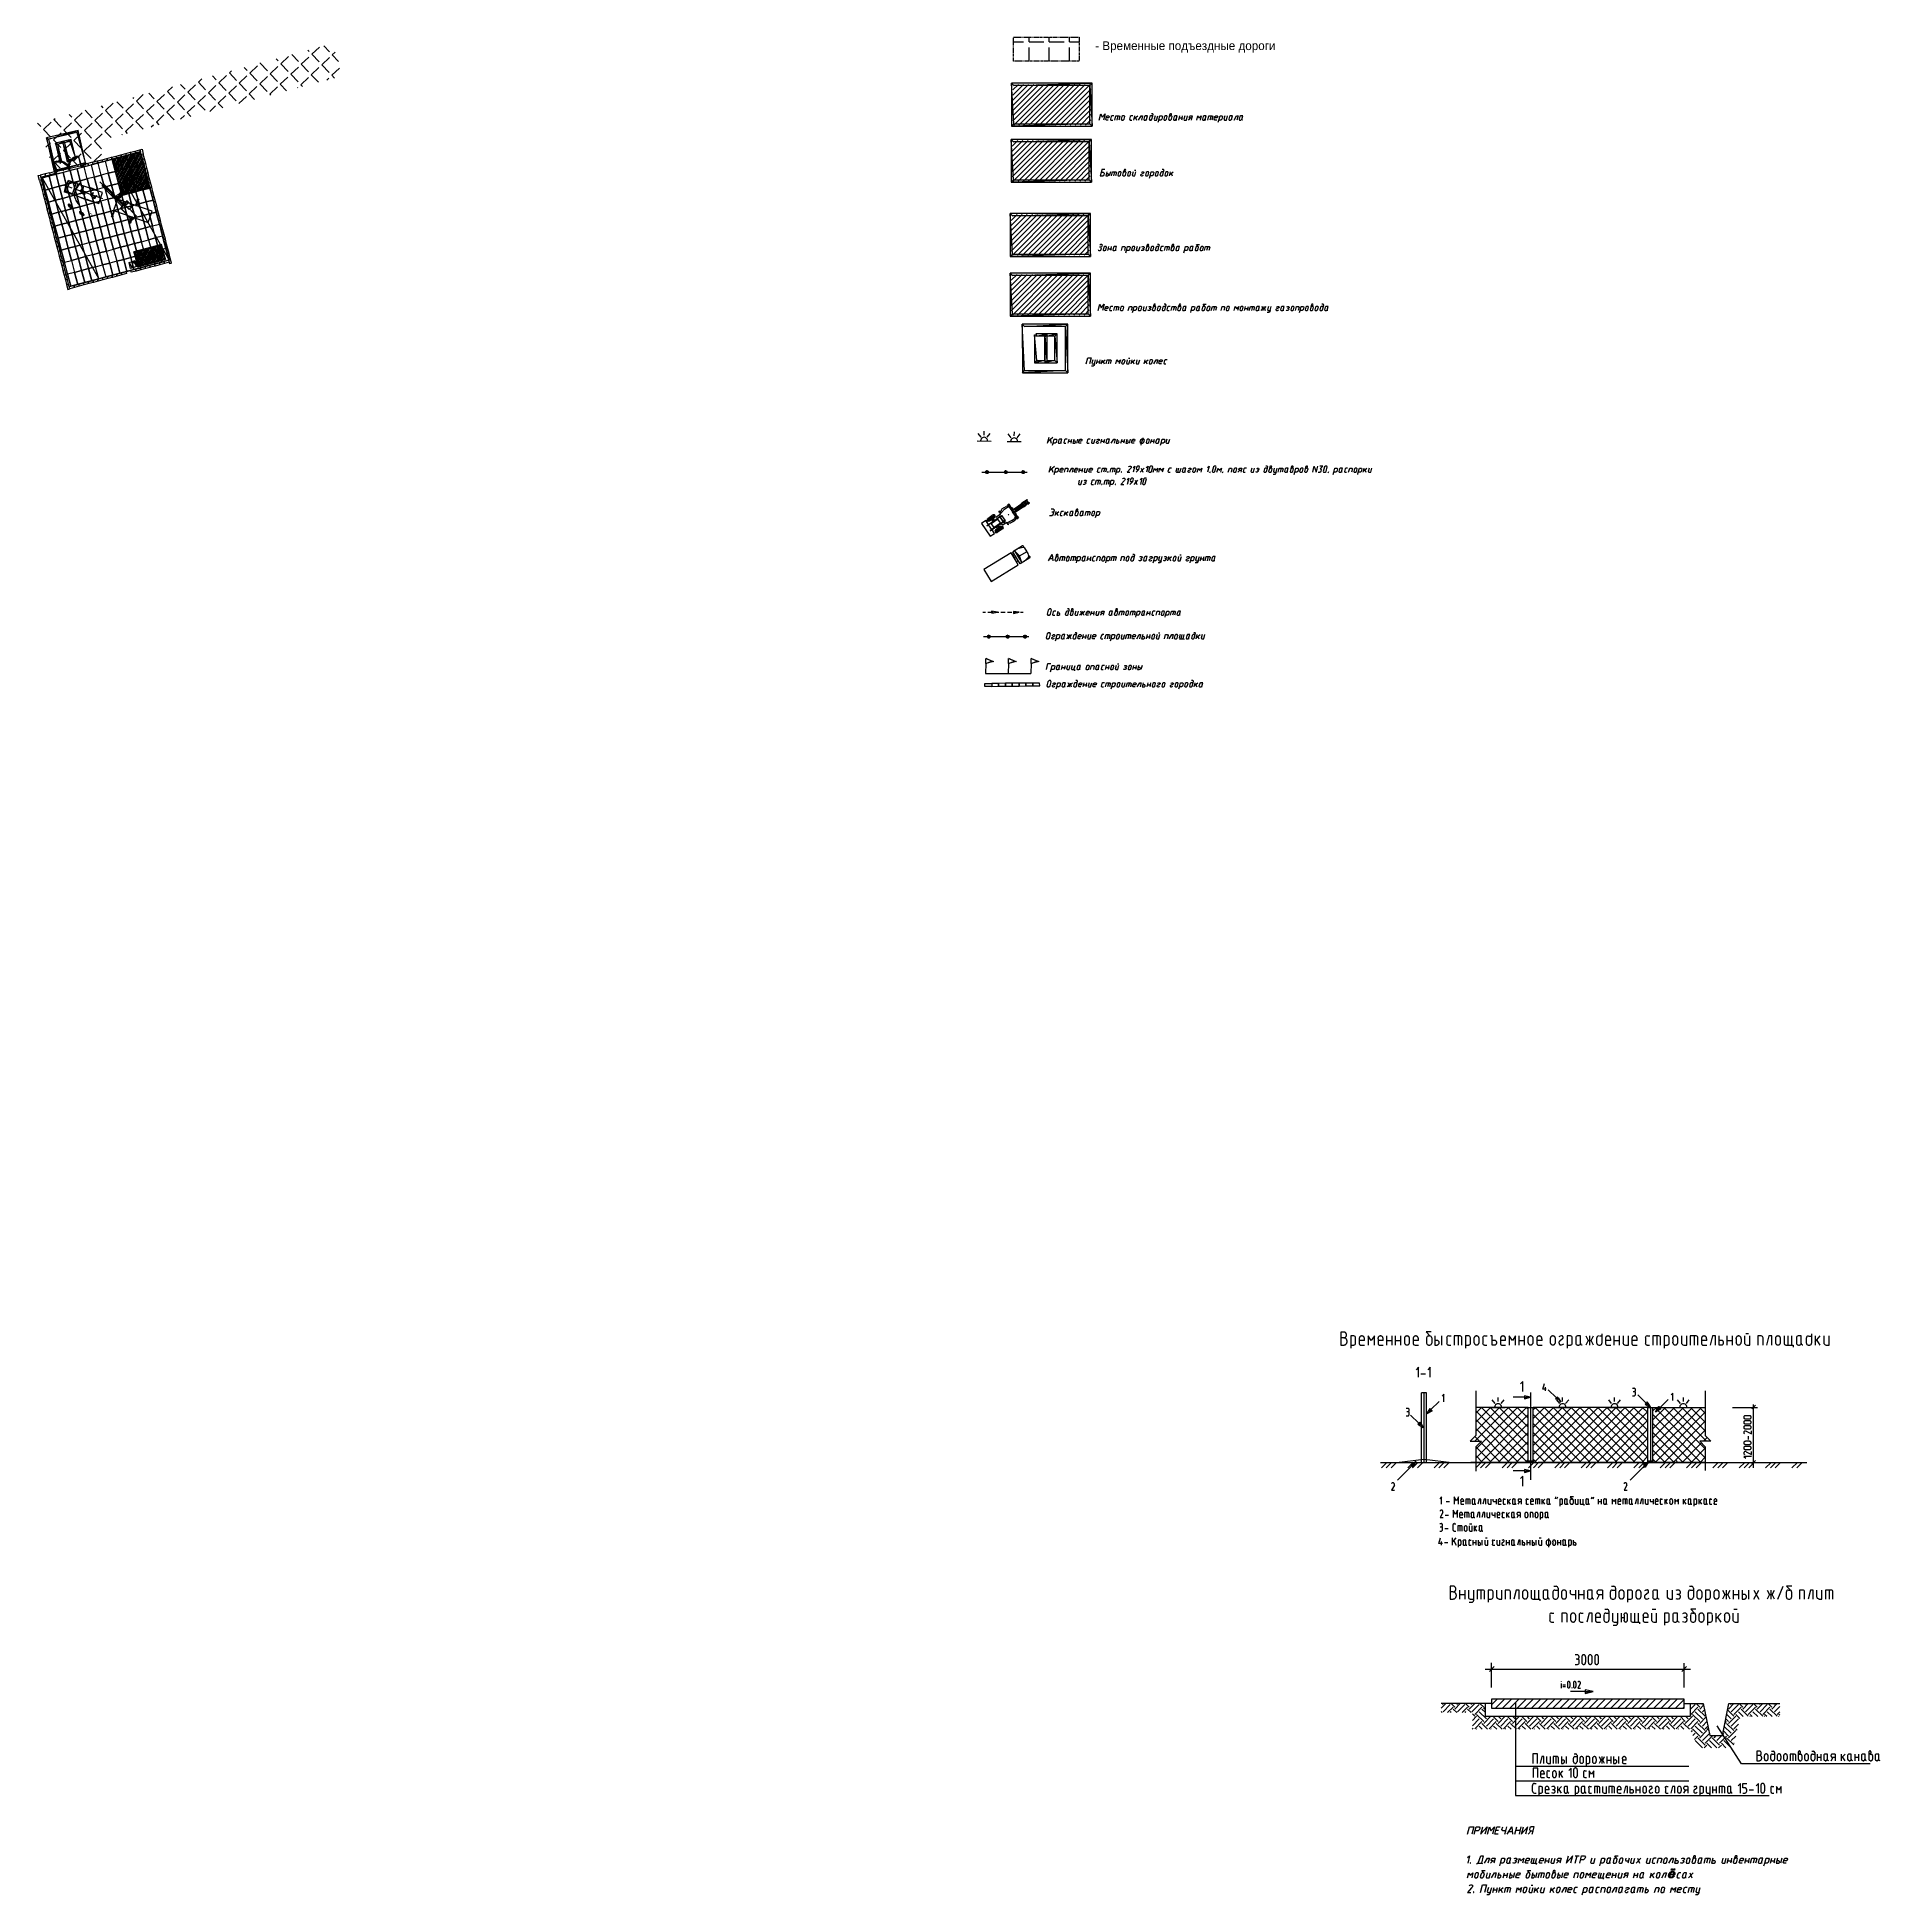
# Model space of a CAD drawing. Header units: millimetres. Extents: x 3063 to 5680, y 734 to 2027.
# Drawn here: x 3063.1 to 3507.3, y 1579.7 to 2027.5 of the extents above; entities that cross this region are included whole.
import ezdxf

# ---------------------------------------------------------------- set-up
doc = ezdxf.new("R2010")
doc.units = ezdxf.units.MM
doc.linetypes.add('atContinuous2', pattern=[0])
doc.linetypes.add('PHANTOM2', pattern=[1.25, 0.625, -0.125, 0.125, -0.125, 0.125, -0.125])
for name, color, linetype in [('UnFound-16', 7, 'Continuous'), ('UnFound-18', 7, 'Continuous'), ('UnFound-25', 7, 'Continuous'), ('UnFound-40', 7, 'Continuous'), ('UnFound-46', 7, 'Continuous'), ('UnFound-48', 7, 'Continuous'), ('UnFound-50', 7, 'Continuous'), ('UnFound-51', 7, 'Continuous'), ('UnFound-52', 7, 'Continuous'), ('UnFound-53', 7, 'Continuous'), ('UnFound-55', 7, 'Continuous'), ('UnFound-56', 7, 'Continuous'), ('UnFound-57', 7, 'Continuous'), ('UnFound-58', 7, 'Continuous'), ('UnFound-59', 7, 'Continuous'), ('Рамка', 7, 'Continuous')]:
    doc.layers.add(name, color=color, linetype=linetype)
doc.layers.add('текст', color=3, linetype='Continuous', lineweight=20)
doc.styles.add('СТАНДАРТ', font='txt')

msp = doc.modelspace()

# ---------------------------------------------------------------- texts
at = {"layer": 'текст', "lineweight": 80, "ltscale": 1000, "insert": (3318.157, 2026.475), "char_height": 2.1, "attachment_point": 1, "style": 'СТАНДАРТ'}
msp.add_mtext('{\\C0;- Временные подъездные дороги}', dxfattribs=at)

# ---------------------------------------------------------------- hatches: boundary and pattern name
at = {"layer": 'UnFound-56'}
h = msp.add_hatch(color=0, dxfattribs=at)
h.paths.add_polyline_path([(3457.48, 1584.317), (3457.747, 1584.288), (3457.718, 1584.258), (3457.718, 1584.228), (3457.688, 1584.199), (3457.688, 1584.169), (3457.658, 1584.139), (3457.629, 1584.11), (3457.629, 1584.08), (3457.599, 1584.05), (3457.569, 1584.05), (3457.54, 1584.021), (3457.51, 1583.991), (3457.48, 1583.961), (3457.451, 1583.932), (3457.421, 1583.932), (3457.391, 1583.902), (3457.362, 1583.902), (3457.332, 1583.872), (3457.302, 1583.872), (3457.273, 1583.843), (3457.243, 1583.843), (3457.213, 1583.843), (3457.184, 1583.813), (3457.154, 1583.813), (3457.124, 1583.813), (3457.095, 1583.813), (3457.065, 1583.783), (3457.035, 1583.783), (3457.006, 1583.783), (3456.976, 1583.783), (3456.946, 1583.783), (3456.917, 1583.783), (3456.887, 1583.783), (3456.857, 1583.783), (3456.827, 1583.783), (3456.798, 1583.813), (3456.768, 1583.813), (3456.738, 1583.813), (3456.709, 1583.813), (3456.679, 1583.843), (3456.649, 1583.843), (3456.62, 1583.872), (3456.59, 1583.872), (3456.56, 1583.902), (3456.531, 1583.902), (3456.531, 1583.932), (3456.501, 1583.961), (3456.471, 1583.991), (3456.471, 1584.021), (3456.442, 1584.021), (3456.442, 1584.05), (3456.442, 1584.08), (3456.412, 1584.11), (3456.412, 1584.139), (3456.412, 1584.169), (3456.382, 1584.199), (3456.382, 1584.228), (3456.382, 1584.258), (3456.382, 1584.288), (3456.382, 1584.317), (3456.382, 1584.347), (3456.382, 1584.377), (3456.412, 1584.406), (3456.412, 1584.436), (3456.412, 1584.466), (3456.412, 1584.495), (3456.412, 1584.555), (3456.442, 1584.584), (3456.442, 1584.614), (3456.442, 1584.644), (3456.471, 1584.673), (3456.471, 1584.703), (3456.471, 1584.733), (3456.501, 1584.762), (3456.501, 1584.792), (3456.531, 1584.822), (3456.531, 1584.851), (3456.56, 1584.881), (3456.56, 1584.911), (3456.59, 1584.941), (3456.59, 1584.97), (3456.62, 1584.97), (3456.649, 1585), (3456.649, 1585.03), (3456.679, 1585.059), (3456.679, 1585.089), (3456.709, 1585.089), (3456.738, 1585.119), (3456.768, 1585.148), (3456.798, 1585.178), (3456.827, 1585.178), (3456.827, 1585.208), (3456.857, 1585.237), (3456.887, 1585.237), (3456.917, 1585.267), (3456.946, 1585.267), (3456.976, 1585.297), (3457.006, 1585.297), (3457.035, 1585.326), (3457.065, 1585.326), (3457.095, 1585.326), (3457.124, 1585.356), (3457.154, 1585.356), (3457.184, 1585.356), (3457.213, 1585.356), (3457.243, 1585.356), (3457.273, 1585.386), (3457.302, 1585.386), (3457.332, 1585.386), (3457.362, 1585.386), (3457.391, 1585.386), (3457.421, 1585.386), (3457.451, 1585.386), (3457.48, 1585.356), (3457.51, 1585.356), (3457.54, 1585.356), (3457.569, 1585.356), (3457.599, 1585.326), (3457.629, 1585.326), (3457.658, 1585.326), (3457.658, 1585.297), (3457.688, 1585.297), (3457.718, 1585.267), (3457.747, 1585.237), (3457.747, 1585.208), (3457.777, 1585.208), (3457.807, 1585.178), (3457.807, 1585.148), (3457.836, 1585.119), (3457.836, 1585.089), (3457.836, 1585.059), (3457.866, 1585.059), (3457.866, 1585.03), (3457.866, 1585), (3457.866, 1584.97), (3457.866, 1584.941), (3457.866, 1584.911), (3457.866, 1584.881), (3457.866, 1584.851), (3457.866, 1584.822), (3457.866, 1584.792), (3457.866, 1584.762), (3457.866, 1584.733), (3457.866, 1584.673), (3457.866, 1584.644), (3457.836, 1584.614), (3457.836, 1584.584), (3457.836, 1584.555), (3457.807, 1584.525), (3456.679, 1584.525), (3456.679, 1584.495), (3456.679, 1584.466), (3456.679, 1584.406), (3456.679, 1584.377), (3456.649, 1584.347), (3456.649, 1584.317), (3456.679, 1584.317), (3456.679, 1584.288), (3456.679, 1584.258), (3456.679, 1584.228), (3456.679, 1584.199), (3456.709, 1584.169), (3456.709, 1584.139), (3456.738, 1584.11), (3456.768, 1584.08), (3456.798, 1584.05), (3456.827, 1584.05), (3456.857, 1584.021), (3456.887, 1584.021), (3456.917, 1584.021), (3456.946, 1583.991), (3456.976, 1583.991), (3457.006, 1583.991), (3457.035, 1583.991), (3457.065, 1583.991), (3457.095, 1584.021), (3457.124, 1584.021), (3457.154, 1584.021), (3457.184, 1584.021), (3457.213, 1584.05), (3457.243, 1584.05), (3457.273, 1584.08), (3457.302, 1584.08), (3457.302, 1584.11), (3457.332, 1584.139), (3457.362, 1584.139), (3457.391, 1584.169), (3457.391, 1584.199), (3457.421, 1584.228), (3457.451, 1584.258), (3457.48, 1584.288)])
h.paths.add_polyline_path([(3456.768, 1584.733), (3457.599, 1584.733), (3457.599, 1584.762), (3457.599, 1584.792), (3457.629, 1584.822), (3457.629, 1584.851), (3457.629, 1584.881), (3457.599, 1584.911), (3457.599, 1584.941), (3457.599, 1584.97), (3457.599, 1585), (3457.569, 1585.03), (3457.54, 1585.059), (3457.54, 1585.089), (3457.51, 1585.089), (3457.51, 1585.119), (3457.48, 1585.119), (3457.451, 1585.148), (3457.421, 1585.148), (3457.391, 1585.148), (3457.362, 1585.178), (3457.332, 1585.178), (3457.302, 1585.178), (3457.273, 1585.178), (3457.243, 1585.148), (3457.213, 1585.148), (3457.184, 1585.148), (3457.154, 1585.148), (3457.124, 1585.148), (3457.095, 1585.119), (3457.065, 1585.119), (3457.035, 1585.089), (3457.006, 1585.089), (3456.976, 1585.059), (3456.946, 1585.03), (3456.917, 1585), (3456.917, 1584.97), (3456.887, 1584.97), (3456.857, 1584.941), (3456.857, 1584.911), (3456.827, 1584.881), (3456.798, 1584.851), (3456.798, 1584.822), (3456.768, 1584.792), (3456.768, 1584.762)], flags=16)
for points in [[(3457.006, 1585.653), (3457.095, 1585.949), (3457.362, 1585.949), (3457.273, 1585.653)], [(3457.54, 1585.653), (3457.629, 1585.949), (3457.896, 1585.949), (3457.807, 1585.653)]]:
    msp.add_hatch(color=256, dxfattribs=at).paths.add_polyline_path(points)
at = {"layer": 'Рамка', "linetype": 'PHANTOM2', "true_color": 0x991b1e}
h = msp.add_hatch(dxfattribs=at)
h.set_pattern_fill('ANGLE', color=244, scale=0.5, angle=-46.45728)
h.set_pattern_definition([(313.5427, (3146.2967, 1817.8685), (2.531577, 2.405967), [2.54, -0.9525]), (43.5427, (3146.2967, 1817.8685), (-2.405967, 2.531577), [2.54, -0.9525])])
h.paths.add_polyline_path([(3136.931, 2018.206), (3134.237, 2025.942), (3063.085, 2006.732), (3067.463, 1994.738), (3077.991, 1997.627), (3079.733, 1998.171), (3077.95, 2002.465)])
h = msp.add_hatch(dxfattribs=at)
h.set_pattern_fill('ANGLE', color=244, scale=0.7)
h.set_pattern_definition([(0, (3175.0777, 1899.2155), (0, 4.8895), [3.556, -1.3335]), (90, (3175.0777, 1899.2155), (-4.8895, 3e-16), [3.556, -1.3335])])
h.paths.add_polyline_path([(3298.446, 2027.483), (3298.446, 2021.7), (3314.317, 2021.7), (3314.317, 2027.483)])

# ---------------------------------------------------------------- linework, layer by layer
at = {"layer": 'UnFound-16', "color": 0}
msp.add_lwpolyline([(3073.949, 1990.962), (3073.771, 1990.78), (3073.787, 1990.586), (3073.923, 1990.452), (3074.118, 1990.468), (3074.178, 1990.529), (3074.286, 1990.095), (3074.554, 1990.367)], dxfattribs=at)
at = {"layer": 'UnFound-16', "color": 0, "linetype": 'atContinuous2'}
msp.add_circle((3082.778, 1989.1), 0.499, dxfattribs=at)
at = {"layer": 'UnFound-18', "color": 0}
for points in [[(3075.853, 1985.341), (3075.838, 1985.386)], [(3076.066, 1984.983), (3076.051, 1985.028)], [(3076.294, 1984.61), (3076.263, 1984.67)], [(3091.175, 1975.618), (3091.22, 1975.603)]]:
    msp.add_lwpolyline(points, dxfattribs=at)
at = {"layer": 'UnFound-25', "color": 42, "true_color": 0xdda500}
msp.add_lwpolyline([(3074.273, 1991.684), (3074.259, 1991.639), (3074.186, 1991.323), (3074.087, 1990.648), (3074.088, 1990.438)], dxfattribs=at)
at = {"layer": 'UnFound-40', "color": 0}
for points in [[(3071.202, 1967.437), (3064.261, 1993.536), (3087.937, 1999.828), (3094.878, 1973.729), (3071.202, 1967.437)], [(3078.554, 1994.221), (3077.781, 1997.123), (3076.091, 1996.675), (3076.864, 1993.773), (3078.554, 1994.221)], [(3081.934, 1995.118), (3081.162, 1998.02), (3079.472, 1997.571), (3080.244, 1994.67), (3081.934, 1995.118)], [(3083.625, 1995.566), (3082.852, 1998.468), (3081.162, 1998.02), (3081.934, 1995.118), (3083.625, 1995.566)], [(3085.329, 1996.03), (3084.557, 1998.931), (3082.852, 1998.468), (3083.625, 1995.566), (3085.329, 1996.03)], [(3087.02, 1996.478), (3086.247, 1999.38), (3084.557, 1998.931), (3085.329, 1996.03), (3087.02, 1996.478)], [(3088.71, 1996.927), (3087.937, 1999.828), (3086.247, 1999.38), (3087.02, 1996.478), (3088.71, 1996.927)], [(3066.724, 1991.083), (3065.951, 1993.985), (3064.261, 1993.536), (3065.034, 1990.635), (3066.724, 1991.083)], [(3068.414, 1991.531), (3067.641, 1994.433), (3065.951, 1993.985), (3066.724, 1991.083), (3068.414, 1991.531)], [(3070.104, 1991.98), (3069.331, 1994.881), (3067.641, 1994.433), (3068.414, 1991.531), (3070.104, 1991.98)], [(3071.794, 1992.428), (3071.021, 1995.33), (3069.331, 1994.881), (3070.104, 1991.98), (3071.794, 1992.428)], [(3073.484, 1992.876), (3072.711, 1995.778), (3071.021, 1995.33), (3071.794, 1992.428), (3073.484, 1992.876)], [(3074.257, 1989.975), (3073.484, 1992.876), (3071.794, 1992.428), (3072.567, 1989.527), (3074.257, 1989.975)], [(3075.174, 1993.325), (3074.401, 1996.226), (3072.711, 1995.778), (3073.484, 1992.876), (3075.174, 1993.325)], [(3075.947, 1990.423), (3075.174, 1993.325), (3073.484, 1992.876), (3074.257, 1989.975), (3075.947, 1990.423)], [(3077.637, 1990.872), (3076.864, 1993.773), (3075.174, 1993.325), (3075.947, 1990.423), (3077.637, 1990.872)], [(3079.327, 1991.32), (3078.554, 1994.221), (3076.864, 1993.773), (3077.637, 1990.872), (3079.327, 1991.32)], [(3081.017, 1991.768), (3080.244, 1994.67), (3078.554, 1994.221), (3079.327, 1991.32), (3081.017, 1991.768)], [(3082.707, 1992.217), (3081.934, 1995.118), (3080.244, 1994.67), (3081.017, 1991.768), (3082.707, 1992.217)], [(3084.397, 1992.665), (3083.625, 1995.566), (3081.934, 1995.118), (3082.707, 1992.217), (3084.397, 1992.665)], [(3085.17, 1989.763), (3084.397, 1992.665), (3082.707, 1992.217), (3083.48, 1989.315), (3085.17, 1989.763)], [(3086.102, 1993.128), (3085.329, 1996.03), (3083.625, 1995.566), (3084.397, 1992.665), (3086.102, 1993.128)], [(3086.875, 1990.227), (3086.102, 1993.128), (3084.397, 1992.665), (3085.17, 1989.763), (3086.875, 1990.227)], [(3087.792, 1993.577), (3087.02, 1996.478), (3085.329, 1996.03), (3086.102, 1993.128), (3087.792, 1993.577)], [(3090.255, 1991.123), (3089.483, 1994.025), (3087.792, 1993.577), (3088.565, 1990.675), (3090.255, 1991.123)], [(3067.497, 1988.182), (3066.724, 1991.083), (3065.034, 1990.635), (3065.807, 1987.733), (3067.497, 1988.182)], [(3068.27, 1985.28), (3067.497, 1988.182), (3065.807, 1987.733), (3066.58, 1984.832), (3068.27, 1985.28)], [(3069.187, 1988.63), (3068.414, 1991.531), (3066.724, 1991.083), (3067.497, 1988.182), (3069.187, 1988.63)], [(3069.96, 1985.728), (3069.187, 1988.63), (3067.497, 1988.182), (3068.27, 1985.28), (3069.96, 1985.728)], [(3070.877, 1989.078), (3070.104, 1991.98), (3068.414, 1991.531), (3069.187, 1988.63), (3070.877, 1989.078)], [(3071.65, 1986.177), (3070.877, 1989.078), (3069.187, 1988.63), (3069.96, 1985.728), (3071.65, 1986.177)], [(3072.567, 1989.527), (3071.794, 1992.428), (3070.104, 1991.98), (3070.877, 1989.078), (3072.567, 1989.527)], [(3073.34, 1986.625), (3072.567, 1989.527), (3070.877, 1989.078), (3071.65, 1986.177), (3073.34, 1986.625)], [(3075.03, 1987.073), (3074.257, 1989.975), (3072.567, 1989.527), (3073.34, 1986.625), (3075.03, 1987.073)], [(3076.72, 1987.522), (3075.947, 1990.423), (3074.257, 1989.975), (3075.03, 1987.073), (3076.72, 1987.522)], [(3078.41, 1987.97), (3077.637, 1990.872), (3075.947, 1990.423), (3076.72, 1987.522), (3078.41, 1987.97)], [(3080.873, 1985.517), (3080.1, 1988.418), (3078.41, 1987.97), (3079.183, 1985.069), (3080.873, 1985.517)], [(3081.79, 1988.867), (3081.017, 1991.768), (3079.327, 1991.32), (3080.1, 1988.418), (3081.79, 1988.867)], [(3082.563, 1985.965), (3081.79, 1988.867), (3080.1, 1988.418), (3080.873, 1985.517), (3082.563, 1985.965)], [(3083.48, 1989.315), (3082.707, 1992.217), (3081.017, 1991.768), (3081.79, 1988.867), (3083.48, 1989.315)], [(3084.253, 1986.414), (3083.48, 1989.315), (3081.79, 1988.867), (3082.563, 1985.965), (3084.253, 1986.414)], [(3085.943, 1986.862), (3085.17, 1989.763), (3083.48, 1989.315), (3084.253, 1986.414), (3085.943, 1986.862)], [(3087.648, 1987.325), (3086.875, 1990.227), (3085.17, 1989.763), (3085.943, 1986.862), (3087.648, 1987.325)], [(3089.338, 1987.774), (3088.565, 1990.675), (3086.875, 1990.227), (3087.648, 1987.325), (3089.338, 1987.774)], [(3091.028, 1988.222), (3090.255, 1991.123), (3088.565, 1990.675), (3089.338, 1987.774), (3091.028, 1988.222)], [(3091.786, 1985.335), (3091.028, 1988.222), (3089.338, 1987.774), (3090.096, 1984.887), (3091.786, 1985.335)], [(3069.043, 1982.379), (3068.27, 1985.28), (3066.58, 1984.832), (3067.352, 1981.93), (3069.043, 1982.379)], [(3070.733, 1982.827), (3069.96, 1985.728), (3068.27, 1985.28), (3069.043, 1982.379), (3070.733, 1982.827)], [(3072.423, 1983.275), (3071.65, 1986.177), (3069.96, 1985.728), (3070.733, 1982.827), (3072.423, 1983.275)], [(3074.113, 1983.724), (3073.34, 1986.625), (3071.65, 1986.177), (3072.423, 1983.275), (3074.113, 1983.724)], [(3074.87, 1980.837), (3074.113, 1983.724), (3072.423, 1983.275), (3073.18, 1980.389), (3074.87, 1980.837)], [(3075.803, 1984.172), (3075.03, 1987.073), (3073.34, 1986.625), (3074.113, 1983.724), (3075.803, 1984.172)], [(3076.576, 1981.27), (3075.803, 1984.172), (3074.113, 1983.724), (3074.886, 1980.822), (3076.576, 1981.27)], [(3077.493, 1984.62), (3076.72, 1987.522), (3075.03, 1987.073), (3075.803, 1984.172), (3077.493, 1984.62)], [(3078.266, 1981.719), (3077.493, 1984.62), (3075.803, 1984.172), (3076.576, 1981.27), (3078.266, 1981.719)], [(3079.183, 1985.069), (3078.41, 1987.97), (3076.72, 1987.522), (3077.493, 1984.62), (3079.183, 1985.069)], [(3079.956, 1982.167), (3079.183, 1985.069), (3077.493, 1984.62), (3078.266, 1981.719), (3079.956, 1982.167)], [(3081.646, 1982.615), (3080.873, 1985.517), (3079.183, 1985.069), (3079.956, 1982.167), (3081.646, 1982.615)], [(3083.336, 1983.064), (3082.563, 1985.965), (3080.873, 1985.517), (3081.646, 1982.615), (3083.336, 1983.064)], [(3085.026, 1983.512), (3084.253, 1986.414), (3082.563, 1985.965), (3083.336, 1983.064), (3085.026, 1983.512)], [(3086.701, 1983.975), (3085.943, 1986.862), (3084.253, 1986.414), (3085.026, 1983.512), (3086.701, 1983.975)], [(3087.474, 1981.074), (3086.701, 1983.975), (3085.026, 1983.512), (3085.784, 1980.625), (3087.474, 1981.074)], [(3088.406, 1984.439), (3087.648, 1987.325), (3085.943, 1986.862), (3086.701, 1983.975), (3088.406, 1984.439)], [(3089.179, 1981.537), (3088.406, 1984.439), (3086.701, 1983.975), (3087.474, 1981.074), (3089.179, 1981.537)], [(3090.096, 1984.887), (3089.338, 1987.774), (3087.648, 1987.325), (3088.406, 1984.439), (3090.096, 1984.887)], [(3090.869, 1981.985), (3090.096, 1984.887), (3088.406, 1984.439), (3089.179, 1981.537), (3090.869, 1981.985)], [(3092.559, 1982.434), (3091.786, 1985.335), (3090.096, 1984.887), (3090.869, 1981.985), (3092.559, 1982.434)], [(3069.815, 1979.477), (3069.043, 1982.379), (3067.352, 1981.93), (3068.125, 1979.029), (3069.815, 1979.477)], [(3070.573, 1976.59), (3069.815, 1979.477), (3068.125, 1979.029), (3068.883, 1976.142), (3070.573, 1976.59)], [(3071.505, 1979.925), (3070.733, 1982.827), (3069.043, 1982.379), (3069.815, 1979.477), (3071.505, 1979.925)], [(3072.263, 1977.039), (3071.505, 1979.925), (3069.815, 1979.477), (3070.573, 1976.59), (3072.263, 1977.039)], [(3073.18, 1980.389), (3072.423, 1983.275), (3070.733, 1982.827), (3071.49, 1979.94), (3073.18, 1980.389)], [(3073.953, 1977.487), (3073.196, 1980.374), (3071.505, 1979.925), (3072.263, 1977.039), (3073.953, 1977.487)], [(3075.628, 1977.95), (3074.87, 1980.837), (3073.18, 1980.389), (3073.938, 1977.502), (3075.628, 1977.95)], [(3077.333, 1978.384), (3076.576, 1981.27), (3074.886, 1980.822), (3075.643, 1977.935), (3077.333, 1978.384)], [(3079.024, 1978.832), (3078.266, 1981.719), (3076.576, 1981.27), (3077.333, 1978.384), (3079.024, 1978.832)], [(3080.714, 1979.28), (3079.956, 1982.167), (3078.266, 1981.719), (3079.024, 1978.832), (3080.714, 1979.28)], [(3081.486, 1976.379), (3080.714, 1979.28), (3079.024, 1978.832), (3079.796, 1975.931), (3081.486, 1976.379)], [(3082.404, 1979.729), (3081.646, 1982.615), (3079.956, 1982.167), (3080.714, 1979.28), (3082.404, 1979.729)], [(3083.161, 1976.842), (3082.404, 1979.729), (3080.714, 1979.28), (3081.471, 1976.394), (3083.161, 1976.842)], [(3084.094, 1980.177), (3083.336, 1983.064), (3081.646, 1982.615), (3082.404, 1979.729), (3084.094, 1980.177)], [(3084.867, 1977.276), (3084.094, 1980.177), (3082.404, 1979.729), (3083.177, 1976.827), (3084.867, 1977.276)], [(3085.784, 1980.625), (3085.026, 1983.512), (3083.336, 1983.064), (3084.094, 1980.177), (3085.784, 1980.625)], [(3086.557, 1977.724), (3085.784, 1980.625), (3084.094, 1980.177), (3084.867, 1977.276), (3086.557, 1977.724)], [(3088.247, 1978.172), (3087.474, 1981.074), (3085.784, 1980.625), (3086.557, 1977.724), (3088.247, 1978.172)], [(3089.952, 1978.636), (3089.179, 1981.537), (3087.474, 1981.074), (3088.247, 1978.172), (3089.952, 1978.636)], [(3091.642, 1979.084), (3090.869, 1981.985), (3089.179, 1981.537), (3089.952, 1978.636), (3091.642, 1979.084)], [(3094.105, 1976.631), (3093.332, 1979.532), (3091.642, 1979.084), (3092.415, 1976.182), (3094.105, 1976.631)], [(3071.346, 1973.689), (3070.573, 1976.59), (3068.883, 1976.142), (3069.656, 1973.241), (3071.346, 1973.689)], [(3073.036, 1974.137), (3072.263, 1977.039), (3070.573, 1976.59), (3071.346, 1973.689), (3073.036, 1974.137)], [(3074.726, 1974.586), (3073.953, 1977.487), (3072.263, 1977.039), (3073.036, 1974.137), (3074.726, 1974.586)], [(3077.189, 1972.132), (3076.416, 1975.034), (3074.726, 1974.586), (3075.499, 1971.684), (3077.189, 1972.132)], [(3078.106, 1975.482), (3077.333, 1978.384), (3075.643, 1977.935), (3076.416, 1975.034), (3078.106, 1975.482)], [(3078.879, 1972.581), (3078.106, 1975.482), (3076.416, 1975.034), (3077.189, 1972.132), (3078.879, 1972.581)], [(3079.796, 1975.931), (3079.024, 1978.832), (3077.333, 1978.384), (3078.106, 1975.482), (3079.796, 1975.931)], [(3080.569, 1973.029), (3079.796, 1975.931), (3078.106, 1975.482), (3078.879, 1972.581), (3080.569, 1973.029)], [(3083.949, 1973.926), (3083.177, 1976.827), (3081.486, 1976.379), (3082.259, 1973.477), (3083.949, 1973.926)], [(3085.64, 1974.374), (3084.867, 1977.276), (3083.177, 1976.827), (3083.949, 1973.926), (3085.64, 1974.374)], [(3087.33, 1974.822), (3086.557, 1977.724), (3084.867, 1977.276), (3085.64, 1974.374), (3087.33, 1974.822)], [(3088.102, 1971.921), (3087.33, 1974.822), (3085.64, 1974.374), (3086.412, 1971.472), (3088.102, 1971.921)], [(3089.02, 1975.271), (3088.247, 1978.172), (3086.557, 1977.724), (3087.33, 1974.822), (3089.02, 1975.271)], [(3089.793, 1972.369), (3089.02, 1975.271), (3087.33, 1974.822), (3088.102, 1971.921), (3089.793, 1972.369)], [(3091.497, 1972.833), (3090.725, 1975.734), (3089.02, 1975.271), (3089.793, 1972.369), (3091.497, 1972.833)], [(3092.415, 1976.182), (3091.642, 1979.084), (3089.952, 1978.636), (3090.725, 1975.734), (3092.415, 1976.182)], [(3093.188, 1973.281), (3092.415, 1976.182), (3090.725, 1975.734), (3091.497, 1972.833), (3093.188, 1973.281)], [(3072.892, 1967.886), (3072.119, 1970.787), (3070.429, 1970.339), (3071.202, 1967.437), (3072.892, 1967.886)], [(3073.809, 1971.236), (3073.036, 1974.137), (3071.346, 1973.689), (3072.119, 1970.787), (3073.809, 1971.236)], [(3074.582, 1968.334), (3073.809, 1971.236), (3072.119, 1970.787), (3072.892, 1967.886), (3074.582, 1968.334)], [(3075.499, 1971.684), (3074.726, 1974.586), (3073.036, 1974.137), (3073.809, 1971.236), (3075.499, 1971.684)], [(3076.272, 1968.782), (3075.499, 1971.684), (3073.809, 1971.236), (3074.582, 1968.334), (3076.272, 1968.782)], [(3077.962, 1969.231), (3077.189, 1972.132), (3075.499, 1971.684), (3076.272, 1968.782), (3077.962, 1969.231)], [(3081.342, 1970.127), (3080.569, 1973.029), (3078.879, 1972.581), (3079.652, 1969.679), (3081.342, 1970.127)], [(3083.032, 1970.576), (3082.259, 1973.477), (3080.569, 1973.029), (3081.342, 1970.127), (3083.032, 1970.576)], [(3084.722, 1971.024), (3083.949, 1973.926), (3082.259, 1973.477), (3083.032, 1970.576), (3084.722, 1971.024)], [(3086.412, 1971.472), (3085.64, 1974.374), (3083.949, 1973.926), (3084.722, 1971.024), (3086.412, 1971.472)], [(3378.114, 1715.382), (3377.343, 1715.382), (3377.343, 1712.236), (3378.114, 1712.236)], [(3378.1, 1713.987), (3378.165, 1713.991), (3378.228, 1714.001), (3378.289, 1714.018), (3378.348, 1714.042), (3378.404, 1714.071), (3378.456, 1714.106), (3378.505, 1714.146), (3378.551, 1714.191), (3378.592, 1714.24), (3378.629, 1714.294), (3378.661, 1714.352), (3378.688, 1714.413), (3378.709, 1714.477), (3378.725, 1714.544), (3378.734, 1714.613), (3378.738, 1714.684), (3378.734, 1714.756), (3378.725, 1714.825), (3378.709, 1714.892), (3378.688, 1714.956), (3378.661, 1715.017), (3378.629, 1715.074), (3378.592, 1715.128), (3378.551, 1715.178), (3378.505, 1715.223), (3378.456, 1715.263), (3378.404, 1715.298), (3378.348, 1715.327), (3378.289, 1715.35), (3378.228, 1715.367), (3378.165, 1715.378), (3378.1, 1715.382)], [(3399.181, 1715.389), (3397.934, 1715.389), (3398.914, 1714.38)], [(3475.05, 1715.015), (3475.614, 1715.015)], [(3378.114, 1713.957), (3377.343, 1713.957)], [(3378.1, 1712.236), (3378.18, 1712.241), (3378.258, 1712.254), (3378.334, 1712.275), (3378.406, 1712.305), (3378.475, 1712.342), (3378.539, 1712.386), (3378.6, 1712.436), (3378.656, 1712.492), (3378.707, 1712.555), (3378.752, 1712.622), (3378.791, 1712.694), (3378.824, 1712.771), (3378.851, 1712.851), (3378.87, 1712.935), (3378.882, 1713.022), (3378.886, 1713.112), (3378.882, 1713.201), (3378.87, 1713.288), (3378.851, 1713.372), (3378.824, 1713.452), (3378.791, 1713.529), (3378.752, 1713.601), (3378.707, 1713.668), (3378.656, 1713.731), (3378.6, 1713.787), (3378.539, 1713.837), (3378.475, 1713.881), (3378.406, 1713.918), (3378.334, 1713.948), (3378.258, 1713.969), (3378.18, 1713.982), (3378.1, 1713.987)], [(3380.518, 1714.432), (3379.747, 1714.432), (3379.747, 1711.465)], [(3379.747, 1712.236), (3380.518, 1712.236)], [(3380.934, 1712.711), (3380.934, 1713.957)], [(3383.07, 1713.735), (3383.067, 1713.806), (3383.057, 1713.875), (3383.041, 1713.942), (3383.02, 1714.006), (3382.993, 1714.067), (3382.961, 1714.125), (3382.924, 1714.179), (3382.883, 1714.228), (3382.838, 1714.273), (3382.789, 1714.313), (3382.736, 1714.348), (3382.68, 1714.377), (3382.622, 1714.401), (3382.561, 1714.418), (3382.497, 1714.428), (3382.432, 1714.432), (3382.367, 1714.428), (3382.304, 1714.418), (3382.242, 1714.401), (3382.184, 1714.377), (3382.128, 1714.348), (3382.075, 1714.313), (3382.026, 1714.273), (3381.981, 1714.228), (3381.94, 1714.179), (3381.903, 1714.125), (3381.871, 1714.067), (3381.844, 1714.006), (3381.823, 1713.942), (3381.807, 1713.875), (3381.797, 1713.806), (3381.794, 1713.735)], [(3381.794, 1713.72), (3381.794, 1712.622)], [(3383.07, 1713.334), (3381.794, 1713.334)], [(3381.794, 1712.637), (3381.801, 1712.556), (3381.821, 1712.48), (3381.852, 1712.412), (3381.894, 1712.353), (3381.945, 1712.304), (3382.003, 1712.267), (3382.067, 1712.244), (3382.135, 1712.236)], [(3382.15, 1712.236), (3383.07, 1712.236)], [(3383.07, 1713.334), (3383.07, 1713.72)], [(3385.474, 1712.236), (3385.474, 1714.432), (3384.702, 1713.334), (3383.931, 1714.432), (3383.931, 1712.236)], [(3387.581, 1713.735), (3387.577, 1713.806), (3387.568, 1713.875), (3387.552, 1713.942), (3387.531, 1714.006), (3387.504, 1714.067), (3387.472, 1714.125), (3387.435, 1714.179), (3387.394, 1714.228), (3387.348, 1714.273), (3387.299, 1714.313), (3387.247, 1714.348), (3387.191, 1714.377), (3387.132, 1714.401), (3387.071, 1714.418), (3387.008, 1714.428), (3386.943, 1714.432), (3386.877, 1714.428), (3386.814, 1714.418), (3386.753, 1714.401), (3386.694, 1714.377), (3386.639, 1714.348), (3386.586, 1714.313), (3386.537, 1714.273), (3386.492, 1714.228), (3386.45, 1714.179), (3386.414, 1714.125), (3386.382, 1714.067), (3386.355, 1714.006), (3386.333, 1713.942), (3386.318, 1713.875), (3386.308, 1713.806), (3386.305, 1713.735)], [(3386.334, 1713.72), (3386.334, 1712.622)], [(3387.61, 1713.334), (3386.334, 1713.334)], [(3386.334, 1712.637), (3386.341, 1712.556), (3386.361, 1712.48), (3386.393, 1712.412), (3386.434, 1712.353), (3386.485, 1712.304), (3386.543, 1712.267), (3386.607, 1712.244), (3386.676, 1712.236)], [(3386.69, 1712.236), (3387.61, 1712.236)], [(3387.61, 1713.334), (3387.61, 1713.72)], [(3388.441, 1712.236), (3388.441, 1714.432)], [(3388.441, 1713.334), (3389.717, 1713.334)], [(3389.717, 1712.236), (3389.717, 1714.432)], [(3390.578, 1712.236), (3390.578, 1714.432)], [(3390.578, 1713.334), (3391.854, 1713.334)], [(3391.854, 1712.236), (3391.854, 1714.432)], [(3393.961, 1713.735), (3393.957, 1713.806), (3393.948, 1713.875), (3393.932, 1713.942), (3393.911, 1714.006), (3393.884, 1714.067), (3393.852, 1714.125), (3393.815, 1714.179), (3393.774, 1714.228), (3393.729, 1714.273), (3393.679, 1714.313), (3393.627, 1714.348), (3393.571, 1714.377), (3393.512, 1714.401), (3393.451, 1714.418), (3393.388, 1714.428), (3393.323, 1714.432), (3393.258, 1714.428), (3393.194, 1714.418), (3393.133, 1714.401), (3393.074, 1714.377), (3393.019, 1714.348), (3392.966, 1714.313), (3392.917, 1714.273), (3392.872, 1714.228), (3392.83, 1714.179), (3392.794, 1714.125), (3392.762, 1714.067), (3392.735, 1714.006), (3392.713, 1713.942), (3392.698, 1713.875), (3392.688, 1713.806), (3392.685, 1713.735)], [(3392.685, 1713.72), (3392.685, 1712.948)], [(3392.685, 1712.963), (3392.688, 1712.892), (3392.698, 1712.822), (3392.713, 1712.756), (3392.735, 1712.691), (3392.762, 1712.63), (3392.794, 1712.573), (3392.83, 1712.519), (3392.872, 1712.47), (3392.917, 1712.425), (3392.966, 1712.385), (3393.019, 1712.35), (3393.074, 1712.321), (3393.133, 1712.297), (3393.194, 1712.28), (3393.258, 1712.269), (3393.323, 1712.266), (3393.388, 1712.269), (3393.451, 1712.28), (3393.512, 1712.297), (3393.571, 1712.321), (3393.627, 1712.35), (3393.679, 1712.385), (3393.729, 1712.425), (3393.774, 1712.47), (3393.815, 1712.519), (3393.852, 1712.573), (3393.884, 1712.63), (3393.911, 1712.691), (3393.932, 1712.756), (3393.948, 1712.822), (3393.957, 1712.892), (3393.961, 1712.963)], [(3393.961, 1712.948), (3393.961, 1713.72)], [(3396.068, 1713.735), (3396.064, 1713.806), (3396.055, 1713.875), (3396.039, 1713.942), (3396.018, 1714.006), (3395.991, 1714.067), (3395.959, 1714.125), (3395.922, 1714.179), (3395.881, 1714.228), (3395.835, 1714.273), (3395.786, 1714.313), (3395.734, 1714.348), (3395.678, 1714.377), (3395.619, 1714.401), (3395.558, 1714.418), (3395.495, 1714.428), (3395.43, 1714.432), (3395.364, 1714.428), (3395.301, 1714.418), (3395.24, 1714.401), (3395.181, 1714.377), (3395.126, 1714.348), (3395.073, 1714.313), (3395.024, 1714.273), (3394.979, 1714.228), (3394.937, 1714.179), (3394.901, 1714.125), (3394.869, 1714.067), (3394.842, 1714.006), (3394.82, 1713.942), (3394.805, 1713.875), (3394.795, 1713.806), (3394.792, 1713.735)], [(3394.821, 1713.72), (3394.821, 1712.622)], [(3396.097, 1713.334), (3394.821, 1713.334)], [(3394.821, 1712.637), (3394.828, 1712.556), (3394.848, 1712.48), (3394.88, 1712.412), (3394.921, 1712.353), (3394.972, 1712.304), (3395.03, 1712.267), (3395.094, 1712.244), (3395.163, 1712.236)], [(3395.177, 1712.236), (3396.097, 1712.236)], [(3396.097, 1713.334), (3396.097, 1713.72)], [(3398.086, 1712.711), (3398.086, 1713.957)], [(3398.35, 1714.439), (3398.706, 1714.439)], [(3398.501, 1712.236), (3398.857, 1712.236)], [(3399.273, 1713.957), (3399.273, 1712.711)], [(3400.044, 1714.432), (3400.044, 1712.236)], [(3400.608, 1713.334), (3400.044, 1713.334)], [(3400.044, 1712.236), (3400.608, 1712.236)], [(3400.593, 1712.266), (3400.692, 1712.277), (3400.784, 1712.309), (3400.867, 1712.36), (3400.939, 1712.427), (3400.999, 1712.508), (3401.044, 1712.601), (3401.073, 1712.704), (3401.083, 1712.815), (3401.073, 1712.925), (3401.044, 1713.028), (3400.999, 1713.121), (3400.939, 1713.203), (3400.867, 1713.27), (3400.784, 1713.321), (3400.692, 1713.353), (3400.593, 1713.364)], [(3401.617, 1714.432), (3401.617, 1712.236)], [(3402.893, 1713.957), (3402.893, 1712.711)], [(3403.308, 1712.236), (3403.872, 1712.236)], [(3403.409, 1714.477), (3403.973, 1714.477)], [(3406.127, 1714.432), (3404.733, 1714.432), (3404.733, 1712.236)], [(3405.653, 1714.432), (3405.653, 1712.236)], [(3406.573, 1712.236), (3406.573, 1713.957)], [(3408.205, 1714.432), (3407.403, 1714.432), (3407.403, 1711.465)], [(3407.403, 1712.236), (3408.205, 1712.236)], [(3408.62, 1712.711), (3408.62, 1713.957)], [(3410.727, 1713.735), (3410.724, 1713.806), (3410.714, 1713.875), (3410.698, 1713.942), (3410.677, 1714.006), (3410.65, 1714.067), (3410.618, 1714.125), (3410.581, 1714.179), (3410.54, 1714.228), (3410.495, 1714.273), (3410.446, 1714.313), (3410.393, 1714.348), (3410.337, 1714.377), (3410.279, 1714.401), (3410.218, 1714.418), (3410.154, 1714.428), (3410.089, 1714.432), (3410.024, 1714.428), (3409.96, 1714.418), (3409.899, 1714.401), (3409.841, 1714.377), (3409.785, 1714.348), (3409.732, 1714.313), (3409.683, 1714.273), (3409.638, 1714.228), (3409.597, 1714.179), (3409.56, 1714.125), (3409.528, 1714.067), (3409.501, 1714.006), (3409.48, 1713.942), (3409.464, 1713.875), (3409.454, 1713.806), (3409.451, 1713.735)], [(3409.451, 1713.72), (3409.451, 1712.948)], [(3409.451, 1712.963), (3409.454, 1712.892), (3409.464, 1712.822), (3409.48, 1712.756), (3409.501, 1712.691), (3409.528, 1712.63), (3409.56, 1712.573), (3409.597, 1712.519), (3409.638, 1712.47), (3409.683, 1712.425), (3409.732, 1712.385), (3409.785, 1712.35), (3409.841, 1712.321), (3409.899, 1712.297), (3409.96, 1712.28), (3410.024, 1712.269), (3410.089, 1712.266), (3410.154, 1712.269), (3410.218, 1712.28), (3410.279, 1712.297), (3410.337, 1712.321), (3410.393, 1712.35), (3410.446, 1712.385), (3410.495, 1712.425), (3410.54, 1712.47), (3410.581, 1712.519), (3410.618, 1712.573), (3410.65, 1712.63), (3410.677, 1712.691), (3410.698, 1712.756), (3410.714, 1712.822), (3410.724, 1712.892), (3410.727, 1712.963)], [(3410.727, 1712.948), (3410.727, 1713.72)], [(3411.588, 1713.957), (3411.588, 1712.711)], [(3412.003, 1712.236), (3412.567, 1712.236)], [(3412.087, 1714.419), (3412.651, 1714.419)], [(3414.496, 1712.236), (3413.843, 1712.236), (3413.843, 1714.432), (3413.427, 1714.432)], [(3414.496, 1713.334), (3413.843, 1713.334)], [(3414.481, 1712.266), (3414.579, 1712.277), (3414.671, 1712.309), (3414.755, 1712.36), (3414.827, 1712.427), (3414.887, 1712.508), (3414.932, 1712.601), (3414.96, 1712.704), (3414.97, 1712.815), (3414.96, 1712.925), (3414.932, 1713.028), (3414.887, 1713.121), (3414.827, 1713.203), (3414.755, 1713.27), (3414.671, 1713.321), (3414.579, 1713.353), (3414.481, 1713.364)], [(3417.107, 1713.735), (3417.104, 1713.806), (3417.094, 1713.875), (3417.078, 1713.942), (3417.057, 1714.006), (3417.03, 1714.067), (3416.998, 1714.125), (3416.961, 1714.179), (3416.92, 1714.228), (3416.875, 1714.273), (3416.826, 1714.313), (3416.773, 1714.348), (3416.717, 1714.377), (3416.659, 1714.401), (3416.598, 1714.418), (3416.534, 1714.428), (3416.469, 1714.432), (3416.404, 1714.428), (3416.34, 1714.418), (3416.279, 1714.401), (3416.221, 1714.377), (3416.165, 1714.348), (3416.112, 1714.313), (3416.063, 1714.273), (3416.018, 1714.228), (3415.977, 1714.179), (3415.94, 1714.125), (3415.908, 1714.067), (3415.881, 1714.006), (3415.86, 1713.942), (3415.844, 1713.875), (3415.834, 1713.806), (3415.831, 1713.735)], [(3415.831, 1713.72), (3415.831, 1712.622)], [(3417.107, 1713.334), (3415.831, 1713.334)], [(3415.831, 1712.637), (3415.838, 1712.556), (3415.858, 1712.48), (3415.889, 1712.412), (3415.931, 1712.353), (3415.981, 1712.304), (3416.039, 1712.267), (3416.104, 1712.244), (3416.172, 1712.236)], [(3416.187, 1712.236), (3417.107, 1712.236)], [(3417.107, 1713.334), (3417.107, 1713.72)], [(3419.511, 1712.236), (3419.511, 1714.432), (3418.739, 1713.334), (3417.968, 1714.432), (3417.968, 1712.236)], [(3420.371, 1712.236), (3420.371, 1714.432)], [(3420.371, 1713.334), (3421.647, 1713.334)], [(3421.647, 1712.236), (3421.647, 1714.432)], [(3423.754, 1713.735), (3423.751, 1713.806), (3423.741, 1713.875), (3423.725, 1713.942), (3423.704, 1714.006), (3423.677, 1714.067), (3423.645, 1714.125), (3423.608, 1714.179), (3423.567, 1714.228), (3423.522, 1714.273), (3423.473, 1714.313), (3423.42, 1714.348), (3423.364, 1714.377), (3423.306, 1714.401), (3423.245, 1714.418), (3423.181, 1714.428), (3423.116, 1714.432), (3423.051, 1714.428), (3422.988, 1714.418), (3422.926, 1714.401), (3422.868, 1714.377), (3422.812, 1714.348), (3422.759, 1714.313), (3422.71, 1714.273), (3422.665, 1714.228), (3422.624, 1714.179), (3422.587, 1714.125), (3422.555, 1714.067), (3422.528, 1714.006), (3422.507, 1713.942), (3422.491, 1713.875), (3422.481, 1713.806), (3422.478, 1713.735)], [(3422.478, 1713.72), (3422.478, 1712.948)], [(3422.478, 1712.963), (3422.481, 1712.892), (3422.491, 1712.822), (3422.507, 1712.756), (3422.528, 1712.691), (3422.555, 1712.63), (3422.587, 1712.573), (3422.624, 1712.519), (3422.665, 1712.47), (3422.71, 1712.425), (3422.759, 1712.385), (3422.812, 1712.35), (3422.868, 1712.321), (3422.926, 1712.297), (3422.988, 1712.28), (3423.051, 1712.269), (3423.116, 1712.266), (3423.181, 1712.269), (3423.245, 1712.28), (3423.306, 1712.297), (3423.364, 1712.321), (3423.42, 1712.35), (3423.473, 1712.385), (3423.522, 1712.425), (3423.567, 1712.47), (3423.608, 1712.519), (3423.645, 1712.573), (3423.677, 1712.63), (3423.704, 1712.691), (3423.725, 1712.756), (3423.741, 1712.822), (3423.751, 1712.892), (3423.754, 1712.963)], [(3423.754, 1712.948), (3423.754, 1713.72)], [(3425.861, 1713.735), (3425.858, 1713.806), (3425.848, 1713.875), (3425.832, 1713.942), (3425.811, 1714.006), (3425.784, 1714.067), (3425.752, 1714.125), (3425.715, 1714.179), (3425.674, 1714.228), (3425.629, 1714.273), (3425.58, 1714.313), (3425.527, 1714.348), (3425.471, 1714.377), (3425.413, 1714.401), (3425.352, 1714.418), (3425.288, 1714.428), (3425.223, 1714.432), (3425.158, 1714.428), (3425.095, 1714.418), (3425.033, 1714.401), (3424.975, 1714.377), (3424.919, 1714.348), (3424.866, 1714.313), (3424.817, 1714.273), (3424.772, 1714.228), (3424.731, 1714.179), (3424.694, 1714.125), (3424.662, 1714.067), (3424.635, 1714.006), (3424.614, 1713.942), (3424.598, 1713.875), (3424.588, 1713.806), (3424.585, 1713.735)], [(3424.615, 1713.72), (3424.615, 1712.622)], [(3425.891, 1713.334), (3424.615, 1713.334)], [(3424.615, 1712.637), (3424.622, 1712.556), (3424.642, 1712.48), (3424.673, 1712.412), (3424.715, 1712.353), (3424.765, 1712.304), (3424.823, 1712.267), (3424.887, 1712.244), (3424.956, 1712.236)], [(3424.971, 1712.236), (3425.891, 1712.236)], [(3425.891, 1713.334), (3425.891, 1713.72)], [(3429.125, 1713.735), (3429.122, 1713.806), (3429.112, 1713.875), (3429.097, 1713.942), (3429.075, 1714.006), (3429.048, 1714.067), (3429.016, 1714.125), (3428.98, 1714.179), (3428.938, 1714.228), (3428.893, 1714.273), (3428.844, 1714.313), (3428.791, 1714.348), (3428.736, 1714.377), (3428.677, 1714.401), (3428.616, 1714.418), (3428.552, 1714.428), (3428.487, 1714.432), (3428.422, 1714.428), (3428.359, 1714.418), (3428.298, 1714.401), (3428.239, 1714.377), (3428.183, 1714.348), (3428.131, 1714.313), (3428.081, 1714.273), (3428.036, 1714.228), (3427.995, 1714.179), (3427.958, 1714.125), (3427.926, 1714.067), (3427.899, 1714.006), (3427.878, 1713.942), (3427.862, 1713.875), (3427.853, 1713.806), (3427.849, 1713.735)], [(3427.849, 1712.963), (3427.853, 1712.892), (3427.862, 1712.822), (3427.878, 1712.756), (3427.899, 1712.691), (3427.926, 1712.63), (3427.958, 1712.573), (3427.995, 1712.519), (3428.036, 1712.47), (3428.081, 1712.425), (3428.131, 1712.385), (3428.183, 1712.35), (3428.239, 1712.321), (3428.298, 1712.297), (3428.359, 1712.28), (3428.422, 1712.269), (3428.487, 1712.266), (3428.552, 1712.269), (3428.616, 1712.28), (3428.677, 1712.297), (3428.736, 1712.321), (3428.791, 1712.35), (3428.844, 1712.385), (3428.893, 1712.425), (3428.938, 1712.47), (3428.98, 1712.519), (3429.016, 1712.573), (3429.048, 1712.63), (3429.075, 1712.691), (3429.097, 1712.756), (3429.112, 1712.822), (3429.122, 1712.892), (3429.125, 1712.963)], [(3427.879, 1713.72), (3427.879, 1712.948)], [(3429.125, 1712.948), (3429.125, 1713.72)], [(3430.118, 1713.195), (3430.065, 1713.132), (3430.022, 1713.061), (3429.99, 1712.986), (3429.968, 1712.906), (3429.957, 1712.823), (3429.958, 1712.739), (3429.97, 1712.656), (3429.994, 1712.574), (3430.029, 1712.497), (3430.073, 1712.428), (3430.126, 1712.369), (3430.186, 1712.32), (3430.252, 1712.281), (3430.322, 1712.254), (3430.397, 1712.238), (3430.474, 1712.236)], [(3430.846, 1713.72), (3430.134, 1713.186)], [(3430.827, 1713.741), (3430.868, 1713.782), (3430.903, 1713.83), (3430.93, 1713.883), (3430.949, 1713.94), (3430.961, 1714.001), (3430.965, 1714.063), (3430.961, 1714.126), (3430.948, 1714.189), (3430.926, 1714.247), (3430.898, 1714.3), (3430.863, 1714.347), (3430.823, 1714.386), (3430.778, 1714.418), (3430.729, 1714.442), (3430.677, 1714.457), (3430.622, 1714.462)], [(3432.746, 1714.432), (3431.974, 1714.432), (3431.974, 1711.465)], [(3431.974, 1712.236), (3432.746, 1712.236)], [(3433.161, 1712.711), (3433.161, 1713.957)], [(3434.022, 1713.957), (3434.022, 1712.711)], [(3435.149, 1712.711), (3435.149, 1714.432), (3434.437, 1714.432)], [(3434.437, 1712.236), (3434.734, 1712.236)], [(3436.425, 1714.432), (3436.989, 1713.334), (3436.425, 1712.236)], [(3436.989, 1713.334), (3437.701, 1713.334)], [(3437.345, 1714.432), (3437.345, 1712.236)], [(3438.265, 1712.236), (3437.701, 1713.334), (3438.265, 1714.432)], [(3439.126, 1712.711), (3439.126, 1713.957)], [(3439.541, 1712.236), (3439.897, 1712.236)], [(3439.719, 1714.429), (3440.282, 1714.429)], [(3440.313, 1714.907), (3440.313, 1712.711)], [(3442.42, 1713.735), (3442.416, 1713.806), (3442.407, 1713.875), (3442.391, 1713.942), (3442.369, 1714.006), (3442.342, 1714.067), (3442.311, 1714.125), (3442.274, 1714.179), (3442.233, 1714.228), (3442.187, 1714.273), (3442.138, 1714.313), (3442.086, 1714.348), (3442.03, 1714.377), (3441.971, 1714.401), (3441.91, 1714.418), (3441.847, 1714.428), (3441.782, 1714.432), (3441.716, 1714.428), (3441.653, 1714.418), (3441.592, 1714.401), (3441.533, 1714.377), (3441.477, 1714.348), (3441.425, 1714.313), (3441.376, 1714.273), (3441.33, 1714.228), (3441.289, 1714.179), (3441.253, 1714.125), (3441.221, 1714.067), (3441.194, 1714.006), (3441.172, 1713.942), (3441.156, 1713.875), (3441.147, 1713.806), (3441.144, 1713.735)], [(3441.173, 1713.72), (3441.173, 1712.622)], [(3442.449, 1713.334), (3441.173, 1713.334)], [(3441.173, 1712.637), (3441.18, 1712.556), (3441.2, 1712.48), (3441.231, 1712.412), (3441.273, 1712.353), (3441.324, 1712.304), (3441.382, 1712.267), (3441.446, 1712.244), (3441.514, 1712.236)], [(3441.529, 1712.236), (3442.449, 1712.236)], [(3442.449, 1713.334), (3442.449, 1713.72)], [(3443.28, 1712.236), (3443.28, 1714.432)], [(3443.28, 1713.334), (3444.556, 1713.334)], [(3444.556, 1712.236), (3444.556, 1714.432)], [(3445.417, 1714.432), (3445.417, 1712.859)], [(3445.98, 1712.236), (3446.693, 1712.236), (3446.693, 1714.432)], [(3448.8, 1713.735), (3448.796, 1713.806), (3448.787, 1713.875), (3448.771, 1713.942), (3448.749, 1714.006), (3448.723, 1714.067), (3448.691, 1714.125), (3448.654, 1714.179), (3448.613, 1714.228), (3448.567, 1714.273), (3448.518, 1714.313), (3448.466, 1714.348), (3448.41, 1714.377), (3448.351, 1714.401), (3448.29, 1714.418), (3448.227, 1714.428), (3448.162, 1714.432), (3448.096, 1714.428), (3448.033, 1714.418), (3447.972, 1714.401), (3447.913, 1714.377), (3447.858, 1714.348), (3447.805, 1714.313), (3447.756, 1714.273), (3447.71, 1714.228), (3447.669, 1714.179), (3447.633, 1714.125), (3447.601, 1714.067), (3447.574, 1714.006), (3447.552, 1713.942), (3447.537, 1713.875), (3447.527, 1713.806), (3447.524, 1713.735)], [(3447.524, 1713.72), (3447.524, 1712.622)], [(3448.8, 1713.334), (3447.524, 1713.334)], [(3447.524, 1712.637), (3447.531, 1712.556), (3447.55, 1712.48), (3447.582, 1712.412), (3447.624, 1712.353), (3447.674, 1712.304), (3447.732, 1712.267), (3447.796, 1712.244), (3447.865, 1712.236)], [(3447.88, 1712.236), (3448.8, 1712.236)], [(3448.8, 1713.334), (3448.8, 1713.72)], [(3450.788, 1713.957), (3450.788, 1712.711)], [(3451.203, 1712.236), (3451.797, 1712.236)], [(3451.275, 1714.488), (3451.839, 1714.488)], [(3454.052, 1714.432), (3452.628, 1714.432), (3452.628, 1712.236)], [(3453.548, 1714.432), (3453.548, 1712.236)], [(3454.467, 1712.236), (3454.467, 1713.957)], [(3456.1, 1714.432), (3455.328, 1714.432), (3455.328, 1711.465)], [(3455.328, 1712.236), (3456.1, 1712.236)], [(3456.515, 1712.711), (3456.515, 1713.957)], [(3458.622, 1713.735), (3458.619, 1713.806), (3458.609, 1713.875), (3458.593, 1713.942), (3458.572, 1714.006), (3458.545, 1714.067), (3458.513, 1714.125), (3458.476, 1714.179), (3458.435, 1714.228), (3458.39, 1714.273), (3458.341, 1714.313), (3458.288, 1714.348), (3458.232, 1714.377), (3458.174, 1714.401), (3458.112, 1714.418), (3458.049, 1714.428), (3457.984, 1714.432), (3457.919, 1714.428), (3457.855, 1714.418), (3457.794, 1714.401), (3457.736, 1714.377), (3457.68, 1714.348), (3457.627, 1714.313), (3457.578, 1714.273), (3457.533, 1714.228), (3457.492, 1714.179), (3457.455, 1714.125), (3457.423, 1714.067), (3457.396, 1714.006), (3457.375, 1713.942), (3457.359, 1713.875), (3457.349, 1713.806), (3457.346, 1713.735)], [(3457.346, 1712.963), (3457.349, 1712.892), (3457.359, 1712.822), (3457.375, 1712.756), (3457.396, 1712.691), (3457.423, 1712.63), (3457.455, 1712.573), (3457.492, 1712.519), (3457.533, 1712.47), (3457.578, 1712.425), (3457.627, 1712.385), (3457.68, 1712.35), (3457.736, 1712.321), (3457.794, 1712.297), (3457.855, 1712.28), (3457.919, 1712.269), (3457.984, 1712.266), (3458.049, 1712.269), (3458.112, 1712.28), (3458.174, 1712.297), (3458.232, 1712.321), (3458.288, 1712.35), (3458.341, 1712.385), (3458.39, 1712.425), (3458.435, 1712.47), (3458.476, 1712.519), (3458.513, 1712.573), (3458.545, 1712.63), (3458.572, 1712.691), (3458.593, 1712.756), (3458.609, 1712.822), (3458.619, 1712.892), (3458.622, 1712.963)], [(3457.376, 1713.72), (3457.376, 1712.948)], [(3458.652, 1712.948), (3458.652, 1713.72)], [(3459.482, 1714.432), (3459.482, 1712.859)], [(3460.076, 1712.236), (3460.758, 1712.236), (3460.758, 1714.432)], [(3463.043, 1714.432), (3461.619, 1714.432), (3461.619, 1712.236)], [(3462.539, 1714.432), (3462.539, 1712.236)], [(3463.459, 1712.236), (3463.459, 1713.957)], [(3465.566, 1713.735), (3465.562, 1713.806), (3465.553, 1713.875), (3465.537, 1713.942), (3465.516, 1714.006), (3465.489, 1714.067), (3465.457, 1714.125), (3465.42, 1714.179), (3465.379, 1714.228), (3465.334, 1714.273), (3465.284, 1714.313), (3465.232, 1714.348), (3465.176, 1714.377), (3465.117, 1714.401), (3465.056, 1714.418), (3464.993, 1714.428), (3464.928, 1714.432), (3464.863, 1714.428), (3464.799, 1714.418), (3464.738, 1714.401), (3464.679, 1714.377), (3464.624, 1714.348), (3464.571, 1714.313), (3464.522, 1714.273), (3464.477, 1714.228), (3464.435, 1714.179), (3464.399, 1714.125), (3464.367, 1714.067), (3464.34, 1714.006), (3464.318, 1713.942), (3464.303, 1713.875), (3464.293, 1713.806), (3464.29, 1713.735)], [(3464.319, 1713.72), (3464.319, 1712.622)], [(3465.595, 1713.334), (3464.319, 1713.334)], [(3464.319, 1712.637), (3464.326, 1712.556), (3464.346, 1712.48), (3464.378, 1712.412), (3464.419, 1712.353), (3464.47, 1712.304), (3464.528, 1712.267), (3464.592, 1712.244), (3464.661, 1712.236)], [(3464.676, 1712.236), (3465.595, 1712.236)], [(3465.595, 1713.334), (3465.595, 1713.72)], [(3467.702, 1712.236), (3467.702, 1714.432), (3466.99, 1714.432), (3466.426, 1712.236)], [(3469.186, 1712.236), (3468.563, 1712.236), (3468.563, 1714.432)], [(3469.186, 1713.334), (3468.563, 1713.334)], [(3469.171, 1712.266), (3469.27, 1712.277), (3469.362, 1712.309), (3469.445, 1712.36), (3469.517, 1712.427), (3469.577, 1712.508), (3469.622, 1712.601), (3469.651, 1712.704), (3469.661, 1712.815), (3469.651, 1712.925), (3469.622, 1713.028), (3469.577, 1713.121), (3469.517, 1713.203), (3469.445, 1713.27), (3469.362, 1713.321), (3469.27, 1713.353), (3469.171, 1713.364)], [(3470.521, 1712.236), (3470.521, 1714.432)], [(3470.521, 1713.334), (3471.797, 1713.334)], [(3471.797, 1712.236), (3471.797, 1714.432)], [(3473.904, 1713.735), (3473.901, 1713.806), (3473.891, 1713.875), (3473.876, 1713.942), (3473.854, 1714.006), (3473.827, 1714.067), (3473.795, 1714.125), (3473.759, 1714.179), (3473.717, 1714.228), (3473.672, 1714.273), (3473.623, 1714.313), (3473.57, 1714.348), (3473.515, 1714.377), (3473.456, 1714.401), (3473.395, 1714.418), (3473.332, 1714.428), (3473.266, 1714.432), (3473.201, 1714.428), (3473.138, 1714.418), (3473.077, 1714.401), (3473.018, 1714.377), (3472.962, 1714.348), (3472.91, 1714.313), (3472.861, 1714.273), (3472.815, 1714.228), (3472.774, 1714.179), (3472.737, 1714.125), (3472.705, 1714.067), (3472.679, 1714.006), (3472.657, 1713.942), (3472.641, 1713.875), (3472.632, 1713.806), (3472.628, 1713.735)], [(3472.628, 1712.963), (3472.632, 1712.892), (3472.641, 1712.822), (3472.657, 1712.756), (3472.679, 1712.691), (3472.705, 1712.63), (3472.737, 1712.573), (3472.774, 1712.519), (3472.815, 1712.47), (3472.861, 1712.425), (3472.91, 1712.385), (3472.962, 1712.35), (3473.018, 1712.321), (3473.077, 1712.297), (3473.138, 1712.28), (3473.201, 1712.269), (3473.266, 1712.266), (3473.332, 1712.269), (3473.395, 1712.28), (3473.456, 1712.297), (3473.515, 1712.321), (3473.57, 1712.35), (3473.623, 1712.385), (3473.672, 1712.425), (3473.717, 1712.47), (3473.759, 1712.519), (3473.795, 1712.573), (3473.827, 1712.63), (3473.854, 1712.691), (3473.876, 1712.756), (3473.891, 1712.822), (3473.901, 1712.892), (3473.904, 1712.963)], [(3472.658, 1713.72), (3472.658, 1712.948)], [(3473.934, 1712.948), (3473.934, 1713.72)], [(3474.706, 1714.432), (3474.706, 1712.859)], [(3475.269, 1712.236), (3475.982, 1712.236), (3475.982, 1714.432)], [(3478.741, 1714.432), (3477.881, 1714.432), (3477.881, 1712.236)], [(3479.157, 1712.236), (3479.157, 1713.957)], [(3481.293, 1712.236), (3481.293, 1714.432), (3480.581, 1714.432), (3480.017, 1712.236)], [(3483.4, 1713.735), (3483.397, 1713.806), (3483.387, 1713.875), (3483.372, 1713.942), (3483.35, 1714.006), (3483.323, 1714.067), (3483.291, 1714.125), (3483.255, 1714.179), (3483.213, 1714.228), (3483.168, 1714.273), (3483.119, 1714.313), (3483.066, 1714.348), (3483.011, 1714.377), (3482.952, 1714.401), (3482.891, 1714.418), (3482.827, 1714.428), (3482.762, 1714.432), (3482.697, 1714.428), (3482.634, 1714.418), (3482.573, 1714.401), (3482.514, 1714.377), (3482.458, 1714.348), (3482.406, 1714.313), (3482.356, 1714.273), (3482.311, 1714.228), (3482.27, 1714.179), (3482.233, 1714.125), (3482.201, 1714.067), (3482.174, 1714.006), (3482.153, 1713.942), (3482.137, 1713.875), (3482.128, 1713.806), (3482.124, 1713.735)], [(3482.124, 1712.963), (3482.128, 1712.892), (3482.137, 1712.822), (3482.153, 1712.756), (3482.174, 1712.691), (3482.201, 1712.63), (3482.233, 1712.573), (3482.27, 1712.519), (3482.311, 1712.47), (3482.356, 1712.425), (3482.406, 1712.385), (3482.458, 1712.35), (3482.514, 1712.321), (3482.573, 1712.297), (3482.634, 1712.28), (3482.697, 1712.269), (3482.762, 1712.266), (3482.827, 1712.269), (3482.891, 1712.28), (3482.952, 1712.297), (3483.011, 1712.321), (3483.066, 1712.35), (3483.119, 1712.385), (3483.168, 1712.425), (3483.213, 1712.47), (3483.255, 1712.519), (3483.291, 1712.573), (3483.323, 1712.63), (3483.35, 1712.691), (3483.372, 1712.756), (3483.387, 1712.822), (3483.397, 1712.892), (3483.4, 1712.963)], [(3482.154, 1713.72), (3482.154, 1712.948)], [(3483.4, 1712.948), (3483.4, 1713.72)], [(3484.261, 1714.432), (3484.261, 1712.711)], [(3484.676, 1712.236), (3486.397, 1712.236)], [(3485.181, 1712.236), (3485.181, 1714.432)], [(3486.101, 1712.236), (3486.101, 1714.432)], [(3486.397, 1712.236), (3486.397, 1711.761)], [(3487.228, 1713.957), (3487.228, 1712.711)], [(3488.356, 1712.711), (3488.356, 1714.432), (3487.673, 1714.432)], [(3487.673, 1712.236), (3487.94, 1712.236)], [(3489.632, 1712.711), (3489.632, 1713.957)], [(3490.077, 1712.236), (3490.433, 1712.236)], [(3490.155, 1714.359), (3490.719, 1714.359)], [(3490.849, 1714.907), (3490.849, 1712.711)], [(3491.709, 1713.037), (3492.956, 1714.432)], [(3491.709, 1714.432), (3491.709, 1712.236)], [(3492.956, 1712.236), (3492.125, 1713.482)], [(3493.816, 1714.432), (3493.816, 1712.859)], [(3494.38, 1712.236), (3495.092, 1712.236), (3495.092, 1714.432)], [(3396.068, 1704.491), (3396.068, 1706.895), (3395.534, 1706.272)], [(3398.946, 1704.491), (3398.946, 1706.895), (3398.382, 1706.272)], [(3396.661, 1705.322), (3397.759, 1705.322)], [(3421.261, 1701.049), (3421.261, 1703.452), (3420.698, 1702.859)], [(3426.9, 1701.642), (3426.069, 1701.642), (3426.455, 1703.007)], [(3426.633, 1702.087), (3426.633, 1701.197)], [(3448.058, 1701.791), (3447.702, 1701.791)], [(3448.043, 1701.019), (3448.118, 1701.027), (3448.187, 1701.05), (3448.25, 1701.087), (3448.305, 1701.136), (3448.35, 1701.195), (3448.385, 1701.263), (3448.406, 1701.339), (3448.414, 1701.42), (3448.406, 1701.501), (3448.385, 1701.576), (3448.35, 1701.644), (3448.305, 1701.703), (3448.25, 1701.752), (3448.187, 1701.789), (3448.118, 1701.812), (3448.043, 1701.82)], [(3396.839, 1683.956), (3396.839, 1700.752)], [(3398.056, 1683.956), (3398.056, 1700.752), (3396.839, 1700.752)], [(3397.462, 1683.956), (3397.462, 1700.752)], [(3398.056, 1683.956), (3398.056, 1700.752)], [(3399.094, 1696.687), (3401.083, 1698.645)], [(3402.24, 1698.586), (3402.24, 1700.396), (3401.825, 1699.951)], [(3409.896, 1701.167), (3409.896, 1690.396), (3408.561, 1689.06), (3411.261, 1689.06), (3409.896, 1687.725), (3409.896, 1681.849)], [(3409.659, 1689.06), (3417.819, 1697.221)], [(3409.896, 1683.956), (3422.537, 1683.956), (3422.537, 1697.221), (3409.896, 1697.221)], [(3409.896, 1695.796), (3411.32, 1697.221)], [(3409.896, 1693.63), (3413.487, 1697.221)], [(3409.896, 1691.494), (3415.653, 1697.221)], [(3409.896, 1687.161), (3419.985, 1697.221)], [(3409.896, 1684.995), (3422.122, 1697.221)], [(3422.537, 1685.944), (3411.261, 1697.221)], [(3422.537, 1688.081), (3413.398, 1697.221)], [(3422.537, 1690.247), (3415.564, 1697.221)], [(3422.537, 1692.413), (3417.73, 1697.221)], [(3421.647, 1699.654), (3418.888, 1699.654)], [(3422.537, 1694.58), (3419.896, 1697.221)], [(3421.647, 1699.654), (3423.131, 1699.654), (3421.647, 1699.98)], [(3421.647, 1699.654), (3421.647, 1699.298), (3423.131, 1699.654), (3421.647, 1699.98), (3421.647, 1699.654)], [(3421.647, 1699.654), (3423.131, 1699.654), (3421.647, 1699.298)], [(3422.537, 1696.746), (3422.063, 1697.221)], [(3422.537, 1690.01), (3422.537, 1697.221), (3423.754, 1697.221)], [(3423.131, 1700.811), (3423.131, 1679.772)], [(3423.754, 1690.01), (3423.754, 1697.221)], [(3423.754, 1683.956), (3423.754, 1697.221)], [(3451.411, 1683.956), (3451.411, 1697.221), (3423.754, 1697.221)], [(3423.754, 1696.687), (3424.288, 1697.221)], [(3423.754, 1694.52), (3426.455, 1697.221)], [(3423.754, 1692.354), (3428.621, 1697.221)], [(3423.754, 1690.188), (3430.787, 1697.221)], [(3423.754, 1688.022), (3432.953, 1697.221)], [(3423.754, 1685.885), (3435.09, 1697.221)], [(3423.992, 1683.956), (3437.256, 1697.221)], [(3437.494, 1683.956), (3424.199, 1697.221)], [(3426.128, 1683.956), (3439.422, 1697.221)], [(3439.66, 1683.956), (3426.366, 1697.221)], [(3429.363, 1699.476), (3427.374, 1701.435)], [(3428.294, 1683.956), (3441.589, 1697.221)], [(3441.826, 1683.956), (3428.532, 1697.221)], [(3430.401, 1698.437), (3429.6, 1699.713), (3429.363, 1699.476), (3429.096, 1699.239)], [(3429.096, 1699.239), (3429.897, 1699.239), (3429.363, 1699.476)], [(3429.096, 1699.239), (3429.897, 1699.239), (3430.401, 1698.437)], [(3429.6, 1699.713), (3429.363, 1699.476), (3429.748, 1699.476)], [(3429.363, 1699.476), (3429.748, 1699.476), (3429.897, 1699.239)], [(3430.461, 1683.956), (3443.755, 1697.221)], [(3443.963, 1683.956), (3430.698, 1697.221)], [(3432.627, 1683.956), (3445.891, 1697.221)], [(3446.129, 1683.956), (3432.864, 1697.221)], [(3434.793, 1683.956), (3448.058, 1697.221)], [(3448.295, 1683.956), (3435.001, 1697.221)], [(3436.93, 1683.956), (3450.224, 1697.221)], [(3450.461, 1683.956), (3437.167, 1697.221)], [(3451.411, 1685.143), (3439.333, 1697.221)], [(3451.411, 1687.309), (3441.5, 1697.221)], [(3451.411, 1689.476), (3443.666, 1697.221)], [(3451.411, 1691.642), (3445.832, 1697.221)], [(3447.702, 1699.98), (3448.117, 1699.98)], [(3448.176, 1700.989), (3447.85, 1700.989)], [(3451.411, 1693.778), (3447.969, 1697.221)], [(3448.102, 1700.01), (3448.165, 1700.018), (3448.224, 1700.039), (3448.276, 1700.074), (3448.323, 1700.119), (3448.361, 1700.174), (3448.389, 1700.237), (3448.407, 1700.306), (3448.414, 1700.381)], [(3448.414, 1700.737), (3448.409, 1700.794), (3448.394, 1700.846), (3448.371, 1700.894), (3448.34, 1700.936), (3448.303, 1700.971), (3448.26, 1700.997), (3448.212, 1701.013), (3448.162, 1701.019)], [(3448.443, 1700.366), (3448.443, 1700.722)], [(3450.966, 1698.259), (3449.007, 1700.248)], [(3451.411, 1695.945), (3450.135, 1697.221)], [(3450.966, 1698.259), (3450.728, 1698.022), (3452.004, 1697.221), (3451.203, 1698.526), (3450.966, 1698.259)], [(3450.728, 1698.022), (3451.53, 1698.022), (3450.966, 1698.259)], [(3450.728, 1698.022), (3451.53, 1698.022), (3452.004, 1697.221)], [(3451.203, 1698.526), (3450.966, 1698.259), (3451.381, 1698.259)], [(3450.966, 1698.259), (3451.381, 1698.259), (3451.53, 1698.022)], [(3451.411, 1690.01), (3451.411, 1697.221), (3452.628, 1697.221)], [(3452.004, 1697.221), (3452.004, 1683.956)], [(3452.628, 1690.01), (3452.628, 1697.221)], [(3452.628, 1696.36), (3453.488, 1697.221)], [(3452.628, 1694.194), (3455.625, 1697.221)], [(3452.628, 1692.057), (3457.791, 1697.221)], [(3452.628, 1689.891), (3459.957, 1697.221)], [(3452.628, 1687.725), (3462.124, 1697.221)], [(3452.628, 1685.559), (3464.29, 1697.221)], [(3465.239, 1683.956), (3452.628, 1683.956), (3452.628, 1697.221), (3465.239, 1697.221)], [(3465.239, 1685.054), (3453.073, 1697.221)], [(3453.221, 1696.093), (3454.022, 1697.399), (3454.26, 1697.132)], [(3453.726, 1696.894), (3454.527, 1696.894), (3453.874, 1697.132)], [(3454.022, 1697.399), (3453.874, 1697.132), (3454.26, 1697.132)], [(3453.874, 1697.132), (3454.26, 1697.132), (3454.527, 1696.894)], [(3454.26, 1697.132), (3456.248, 1699.12)], [(3465.239, 1687.22), (3455.239, 1697.221)], [(3457.435, 1698.853), (3457.435, 1700.663), (3457.049, 1700.218)], [(3465.566, 1689.06), (3457.405, 1697.221)], [(3465.239, 1691.523), (3459.542, 1697.221)], [(3465.239, 1693.689), (3461.708, 1697.221)], [(3465.239, 1695.856), (3463.874, 1697.221)], [(3465.239, 1701.167), (3465.239, 1690.396), (3466.575, 1689.06), (3463.904, 1689.06), (3465.239, 1687.725), (3465.239, 1681.998)], [(3471.797, 1697.221), (3477.821, 1697.221)], [(3476.486, 1696.835), (3477.376, 1697.725)], [(3476.872, 1682.621), (3476.872, 1697.933)], [(3393.516, 1696.954), (3393.16, 1696.954)], [(3393.16, 1695.144), (3393.545, 1695.144)], [(3393.634, 1696.152), (3393.308, 1696.152)], [(3393.501, 1696.182), (3393.576, 1696.19), (3393.645, 1696.213), (3393.708, 1696.25), (3393.763, 1696.299), (3393.808, 1696.358), (3393.843, 1696.426), (3393.864, 1696.502), (3393.872, 1696.583), (3393.864, 1696.664), (3393.843, 1696.739), (3393.808, 1696.807), (3393.763, 1696.866), (3393.708, 1696.915), (3393.645, 1696.952), (3393.576, 1696.975), (3393.501, 1696.983)], [(3393.53, 1695.173), (3393.593, 1695.181), (3393.652, 1695.202), (3393.705, 1695.237), (3393.751, 1695.282), (3393.789, 1695.337), (3393.818, 1695.4), (3393.836, 1695.469), (3393.842, 1695.544)], [(3393.872, 1695.9), (3393.867, 1695.957), (3393.852, 1696.009), (3393.829, 1696.057), (3393.798, 1696.099), (3393.76, 1696.134), (3393.718, 1696.16), (3393.67, 1696.176), (3393.62, 1696.182)], [(3393.872, 1695.529), (3393.872, 1695.885)], [(3396.186, 1693.393), (3394.198, 1695.351)], [(3396.186, 1693.393), (3395.919, 1693.155), (3397.225, 1692.354), (3396.424, 1693.63), (3396.186, 1693.393)], [(3395.919, 1693.155), (3396.721, 1693.155), (3396.186, 1693.393)], [(3395.919, 1693.155), (3396.721, 1693.155), (3397.225, 1692.354)], [(3396.424, 1693.63), (3396.186, 1693.393), (3396.572, 1693.393)], [(3396.186, 1693.393), (3396.572, 1693.393), (3396.721, 1693.155)], [(3399.094, 1696.687), (3398.857, 1696.924), (3398.056, 1695.618), (3399.362, 1696.42), (3399.094, 1696.687)], [(3398.56, 1696.42), (3399.362, 1696.42), (3398.056, 1695.618)], [(3398.56, 1696.42), (3399.362, 1696.42), (3398.709, 1696.687)], [(3398.857, 1696.924), (3398.709, 1696.687), (3399.094, 1696.687)], [(3398.709, 1696.687), (3399.094, 1696.687), (3399.362, 1696.42)], [(3422.359, 1683.956), (3409.896, 1696.39)], [(3420.193, 1683.956), (3409.896, 1694.253)], [(3411.024, 1683.956), (3422.537, 1695.47)], [(3413.19, 1683.956), (3422.537, 1693.304)], [(3435.327, 1683.956), (3423.754, 1695.529)], [(3433.161, 1683.956), (3423.754, 1693.363)], [(3439.096, 1683.956), (3451.411, 1696.241)], [(3441.262, 1683.956), (3451.411, 1694.105)], [(3464.201, 1683.956), (3452.628, 1695.529)], [(3462.034, 1683.956), (3452.628, 1693.363)], [(3453.162, 1683.956), (3465.239, 1696.034)], [(3453.726, 1696.894), (3454.527, 1696.894), (3453.221, 1696.093)], [(3455.328, 1683.956), (3465.239, 1693.867)], [(3474.898, 1695.203), (3474.818, 1695.195), (3474.742, 1695.174), (3474.674, 1695.139), (3474.615, 1695.094), (3474.566, 1695.039), (3474.529, 1694.976), (3474.506, 1694.907), (3474.498, 1694.832), (3474.506, 1694.757), (3474.529, 1694.688), (3474.566, 1694.625), (3474.615, 1694.57), (3474.674, 1694.524), (3474.743, 1694.49), (3474.818, 1694.469), (3474.898, 1694.461)], [(3474.898, 1693.986), (3474.818, 1693.979), (3474.742, 1693.957), (3474.674, 1693.923), (3474.615, 1693.878), (3474.566, 1693.823), (3474.529, 1693.76), (3474.506, 1693.69), (3474.498, 1693.615), (3474.506, 1693.54), (3474.529, 1693.471), (3474.566, 1693.408), (3474.615, 1693.353), (3474.674, 1693.308), (3474.743, 1693.273), (3474.818, 1693.252), (3474.898, 1693.244)], [(3474.898, 1692.77), (3474.818, 1692.762), (3474.742, 1692.74), (3474.674, 1692.706), (3474.615, 1692.661), (3474.566, 1692.606), (3474.529, 1692.543), (3474.506, 1692.473), (3474.498, 1692.399), (3474.506, 1692.324), (3474.529, 1692.254), (3474.566, 1692.191), (3474.615, 1692.136), (3474.674, 1692.091), (3474.743, 1692.057), (3474.818, 1692.035), (3474.898, 1692.028)], [(3475.922, 1695.203), (3474.913, 1695.203)], [(3474.913, 1694.461), (3475.922, 1694.461)], [(3475.922, 1693.957), (3474.913, 1693.957)], [(3474.913, 1693.244), (3475.922, 1693.244)], [(3475.922, 1692.74), (3474.913, 1692.74)], [(3475.907, 1694.461), (3475.988, 1694.469), (3476.063, 1694.49), (3476.131, 1694.524), (3476.191, 1694.57), (3476.24, 1694.625), (3476.277, 1694.688), (3476.3, 1694.757), (3476.308, 1694.832), (3476.3, 1694.907), (3476.277, 1694.976), (3476.24, 1695.039), (3476.191, 1695.094), (3476.131, 1695.14), (3476.063, 1695.174), (3475.988, 1695.195), (3475.907, 1695.203)], [(3475.907, 1693.244), (3475.988, 1693.252), (3476.063, 1693.273), (3476.131, 1693.308), (3476.191, 1693.353), (3476.24, 1693.408), (3476.277, 1693.471), (3476.3, 1693.541), (3476.308, 1693.615), (3476.3, 1693.69), (3476.277, 1693.76), (3476.24, 1693.823), (3476.191, 1693.878), (3476.131, 1693.923), (3476.063, 1693.957), (3475.988, 1693.979), (3475.907, 1693.986)], [(3475.907, 1692.028), (3475.988, 1692.035), (3476.063, 1692.057), (3476.131, 1692.091), (3476.191, 1692.136), (3476.24, 1692.191), (3476.277, 1692.254), (3476.3, 1692.324), (3476.308, 1692.399), (3476.3, 1692.473), (3476.277, 1692.543), (3476.24, 1692.606), (3476.191, 1692.661), (3476.131, 1692.706), (3476.063, 1692.74), (3475.988, 1692.762), (3475.907, 1692.77)], [(3408.62, 1689.06), (3408.59, 1689.09)], [(3410.786, 1689.06), (3409.659, 1690.158)], [(3418.057, 1683.956), (3409.896, 1692.087)], [(3415.89, 1683.956), (3411.024, 1688.823)], [(3415.327, 1683.956), (3422.537, 1691.137)], [(3417.493, 1683.956), (3422.537, 1689.001)], [(3430.995, 1683.956), (3423.754, 1691.197)], [(3428.858, 1683.956), (3423.754, 1689.06)], [(3443.428, 1683.956), (3451.411, 1691.939)], [(3445.595, 1683.956), (3451.411, 1689.772)], [(3459.868, 1683.956), (3452.628, 1691.197)], [(3457.702, 1683.956), (3452.628, 1689.031)], [(3457.494, 1683.956), (3465.239, 1691.701)], [(3459.631, 1683.956), (3464.319, 1688.645)], [(3464.765, 1689.06), (3465.655, 1689.98)], [(3475.092, 1691.495), (3475.012, 1691.516), (3474.93, 1691.523), (3474.85, 1691.517), (3474.773, 1691.498), (3474.701, 1691.467), (3474.637, 1691.425), (3474.582, 1691.373), (3474.539, 1691.31), (3474.51, 1691.242), (3474.498, 1691.172), (3474.502, 1691.102), (3474.52, 1691.035), (3474.552, 1690.972), (3474.598, 1690.915), (3474.656, 1690.865), (3474.726, 1690.825)], [(3474.898, 1689.031), (3474.818, 1689.023), (3474.742, 1689.001), (3474.674, 1688.967), (3474.615, 1688.922), (3474.566, 1688.867), (3474.529, 1688.804), (3474.506, 1688.734), (3474.498, 1688.66), (3474.506, 1688.585), (3474.529, 1688.515), (3474.566, 1688.452), (3474.615, 1688.397), (3474.674, 1688.352), (3474.743, 1688.318), (3474.818, 1688.296), (3474.898, 1688.289)], [(3474.913, 1692.028), (3475.922, 1692.028)], [(3475.922, 1689.031), (3474.913, 1689.031)], [(3474.913, 1688.289), (3475.922, 1688.289)], [(3475.091, 1691.494), (3476.338, 1690.811), (3476.338, 1691.523)], [(3475.685, 1689.505), (3475.685, 1690.307)], [(3475.907, 1688.289), (3475.988, 1688.296), (3476.063, 1688.318), (3476.131, 1688.352), (3476.191, 1688.397), (3476.24, 1688.452), (3476.277, 1688.515), (3476.3, 1688.585), (3476.308, 1688.66), (3476.3, 1688.734), (3476.277, 1688.804), (3476.24, 1688.867), (3476.191, 1688.922), (3476.131, 1688.967), (3476.063, 1689.001), (3475.988, 1689.023), (3475.907, 1689.031)], [(3386.898, 1683.956), (3489.751, 1683.956)], [(3388.441, 1683.956), (3387.165, 1682.65)], [(3389.599, 1683.956), (3388.323, 1682.65)], [(3390.756, 1683.956), (3389.48, 1682.65)], [(3395.534, 1684.134), (3391.053, 1679.653)], [(3394.792, 1683.956), (3393.516, 1682.65)], [(3395.534, 1684.134), (3394.228, 1683.333), (3395.029, 1683.333)], [(3394.495, 1683.096), (3394.732, 1682.829), (3395.534, 1684.134), (3394.228, 1683.333), (3394.495, 1683.096)], [(3395.949, 1683.956), (3394.673, 1682.65)], [(3397.106, 1683.956), (3395.83, 1682.65)], [(3401.142, 1683.956), (3399.866, 1682.65)], [(3402.299, 1683.956), (3401.023, 1682.65)], [(3403.457, 1683.956), (3402.181, 1682.65)], [(3423.131, 1683.956), (3408.709, 1683.956)], [(3411.558, 1683.956), (3409.896, 1685.588)], [(3413.724, 1683.956), (3409.926, 1687.725)], [(3411.202, 1683.956), (3409.926, 1682.65)], [(3412.359, 1683.956), (3411.083, 1682.65)], [(3413.516, 1683.956), (3412.24, 1682.65)], [(3417.552, 1683.956), (3416.276, 1682.65)], [(3418.709, 1683.956), (3417.433, 1682.65)], [(3419.867, 1683.956), (3418.591, 1682.65)], [(3419.659, 1683.956), (3422.537, 1686.835)], [(3421.825, 1683.956), (3422.537, 1684.668)], [(3423.903, 1683.956), (3422.627, 1682.65)], [(3423.131, 1683.956), (3452.004, 1683.956)], [(3426.692, 1683.956), (3423.754, 1686.894)], [(3424.526, 1683.956), (3423.754, 1684.728)], [(3425.06, 1683.956), (3423.784, 1682.65)], [(3450.224, 1683.956), (3424.941, 1683.956)], [(3426.217, 1683.956), (3424.941, 1682.65)], [(3430.253, 1683.956), (3428.977, 1682.65)], [(3431.41, 1683.956), (3430.134, 1682.65)], [(3432.568, 1683.956), (3431.292, 1682.65)], [(3436.603, 1683.956), (3435.327, 1682.65)], [(3437.761, 1683.956), (3436.485, 1682.65)], [(3438.918, 1683.956), (3437.642, 1682.65)], [(3442.954, 1683.956), (3441.678, 1682.65)], [(3444.111, 1683.956), (3442.835, 1682.65)], [(3445.268, 1683.956), (3443.992, 1682.65)], [(3451.589, 1684.134), (3447.108, 1679.653)], [(3447.761, 1683.956), (3451.411, 1687.606)], [(3449.304, 1683.956), (3448.028, 1682.65)], [(3450.461, 1683.956), (3449.185, 1682.65)], [(3449.898, 1683.956), (3451.411, 1685.44)], [(3451.589, 1684.134), (3450.313, 1683.333), (3451.085, 1683.333)], [(3450.55, 1683.096), (3450.788, 1682.829), (3451.589, 1684.134), (3450.313, 1683.333), (3450.55, 1683.096)], [(3451.619, 1683.956), (3450.343, 1682.65)], [(3452.004, 1683.956), (3466.456, 1683.956)], [(3455.536, 1683.956), (3452.628, 1686.864)], [(3453.399, 1683.956), (3452.628, 1684.728)], [(3455.654, 1683.956), (3454.378, 1682.65)], [(3456.812, 1683.956), (3455.536, 1682.65)], [(3457.969, 1683.956), (3456.693, 1682.65)], [(3458.177, 1684.461), (3458.414, 1684.194), (3458.681, 1683.956)], [(3462.005, 1683.956), (3460.729, 1682.65)], [(3461.797, 1683.956), (3465.239, 1687.398)], [(3463.162, 1683.956), (3461.886, 1682.65)], [(3464.319, 1683.956), (3463.043, 1682.65)], [(3463.963, 1683.956), (3465.239, 1685.232)], [(3468.355, 1683.956), (3467.079, 1682.65)], [(3469.513, 1683.956), (3468.236, 1682.65)], [(3470.67, 1683.956), (3469.394, 1682.65)], [(3471.797, 1683.956), (3477.821, 1683.956)], [(3474.735, 1683.956), (3473.43, 1682.65)], [(3474.898, 1687.814), (3474.818, 1687.806), (3474.742, 1687.785), (3474.674, 1687.75), (3474.615, 1687.705), (3474.566, 1687.65), (3474.529, 1687.587), (3474.506, 1687.518), (3474.498, 1687.443), (3474.506, 1687.368), (3474.529, 1687.299), (3474.566, 1687.236), (3474.615, 1687.181), (3474.674, 1687.135), (3474.743, 1687.101), (3474.818, 1687.08), (3474.898, 1687.072)], [(3475.092, 1686.539), (3475.012, 1686.561), (3474.93, 1686.568), (3474.85, 1686.561), (3474.773, 1686.542), (3474.701, 1686.512), (3474.637, 1686.47), (3474.582, 1686.417), (3474.539, 1686.355), (3474.51, 1686.286), (3474.498, 1686.216), (3474.502, 1686.147), (3474.52, 1686.079), (3474.552, 1686.016), (3474.598, 1685.959), (3474.656, 1685.909), (3474.726, 1685.869)], [(3476.338, 1685.41), (3474.528, 1685.41), (3474.973, 1684.995)], [(3475.863, 1683.956), (3474.587, 1682.65)], [(3475.922, 1687.814), (3474.913, 1687.814)], [(3474.913, 1687.072), (3475.922, 1687.072)], [(3475.091, 1686.538), (3476.338, 1685.855), (3476.338, 1686.568)], [(3477.02, 1683.956), (3475.744, 1682.65)], [(3475.907, 1687.072), (3475.988, 1687.08), (3476.063, 1687.101), (3476.131, 1687.135), (3476.191, 1687.181), (3476.24, 1687.236), (3476.277, 1687.299), (3476.3, 1687.368), (3476.308, 1687.443), (3476.3, 1687.518), (3476.277, 1687.587), (3476.24, 1687.65), (3476.191, 1687.705), (3476.131, 1687.751), (3476.063, 1687.785), (3475.988, 1687.806), (3475.907, 1687.814)], [(3476.427, 1683.511), (3477.317, 1684.401)], [(3481.086, 1683.956), (3479.78, 1682.65)], [(3482.243, 1683.956), (3480.937, 1682.65)], [(3483.371, 1683.956), (3482.095, 1682.65)], [(3487.436, 1683.956), (3486.13, 1682.65)], [(3488.593, 1683.956), (3487.288, 1682.65)], [(3394.495, 1683.096), (3394.881, 1683.096), (3394.228, 1683.333)], [(3394.228, 1683.333), (3395.029, 1683.333), (3394.881, 1683.096)], [(3394.495, 1683.096), (3394.881, 1683.096), (3394.732, 1682.829)], [(3421.647, 1681.879), (3418.888, 1681.879)], [(3421.261, 1678.259), (3421.261, 1680.662), (3420.698, 1680.069)], [(3421.647, 1681.879), (3423.131, 1681.879), (3421.647, 1682.235)], [(3421.647, 1681.879), (3421.647, 1681.523), (3423.131, 1681.879), (3421.647, 1682.235), (3421.647, 1681.879)], [(3421.647, 1681.879), (3423.131, 1681.879), (3421.647, 1681.523)], [(3450.55, 1683.096), (3450.936, 1683.096), (3450.313, 1683.333)], [(3450.313, 1683.333), (3451.085, 1683.333), (3450.936, 1683.096)], [(3450.55, 1683.096), (3450.936, 1683.096), (3450.788, 1682.829)], [(3390.253, 1678.466), (3390.274, 1678.547), (3390.281, 1678.628), (3390.275, 1678.708), (3390.256, 1678.785), (3390.225, 1678.856), (3390.183, 1678.92), (3390.131, 1678.975), (3390.068, 1679.018), (3390, 1679.047), (3389.93, 1679.059), (3389.86, 1679.055), (3389.793, 1679.037), (3389.73, 1679.005), (3389.672, 1678.959), (3389.623, 1678.901), (3389.583, 1678.831)], [(3390.281, 1678.466), (3389.599, 1677.25), (3390.311, 1677.25)], [(3401.676, 1673.867), (3401.676, 1675.677), (3401.261, 1675.202)], [(3405.771, 1673.867), (3405.771, 1675.677), (3405.267, 1674.668), (3404.733, 1675.677), (3404.733, 1673.867)], [(3406.988, 1674.742), (3406.98, 1674.823), (3406.959, 1674.899), (3406.925, 1674.967), (3406.879, 1675.026), (3406.824, 1675.075), (3406.761, 1675.111), (3406.692, 1675.135), (3406.617, 1675.143), (3406.542, 1675.135), (3406.473, 1675.111), (3406.41, 1675.075), (3406.355, 1675.026), (3406.309, 1674.967), (3406.275, 1674.899), (3406.254, 1674.823), (3406.246, 1674.742)], [(3406.276, 1674.727), (3406.276, 1674.074)], [(3406.988, 1674.49), (3406.988, 1674.727)], [(3408.294, 1675.113), (3407.492, 1675.113), (3407.492, 1673.867)], [(3408.027, 1675.113), (3408.027, 1673.867)], [(3408.531, 1674.861), (3408.526, 1674.917), (3408.511, 1674.97), (3408.488, 1675.018), (3408.457, 1675.06), (3408.42, 1675.094), (3408.377, 1675.12), (3408.33, 1675.137), (3408.279, 1675.143)], [(3408.531, 1673.867), (3408.531, 1674.846)], [(3409.258, 1675.143), (3409.207, 1675.137), (3409.16, 1675.12), (3409.117, 1675.094), (3409.08, 1675.06), (3409.049, 1675.018), (3409.026, 1674.97), (3409.011, 1674.917), (3409.006, 1674.861)], [(3409.036, 1674.846), (3409.036, 1674.134)], [(3409.688, 1674.134), (3409.688, 1675.113), (3409.273, 1675.113)], [(3411.142, 1673.867), (3411.142, 1675.113), (3410.727, 1675.113), (3410.401, 1673.867)], [(3412.359, 1673.867), (3412.359, 1675.113), (3411.944, 1675.113), (3411.617, 1673.867)], [(3412.834, 1675.113), (3412.834, 1674.223)], [(3413.16, 1673.867), (3413.576, 1673.867), (3413.576, 1675.113)], [(3414.051, 1675.113), (3414.051, 1674.757)], [(3414.051, 1674.772), (3414.056, 1674.715), (3414.07, 1674.663), (3414.094, 1674.615), (3414.124, 1674.573), (3414.162, 1674.538), (3414.205, 1674.512), (3414.252, 1674.496), (3414.303, 1674.49)], [(3414.792, 1675.113), (3414.792, 1673.867)], [(3416.009, 1674.742), (3416.002, 1674.823), (3415.98, 1674.899), (3415.946, 1674.967), (3415.9, 1675.026), (3415.845, 1675.075), (3415.782, 1675.111), (3415.713, 1675.135), (3415.638, 1675.143), (3415.563, 1675.135), (3415.494, 1675.111), (3415.431, 1675.075), (3415.376, 1675.026), (3415.331, 1674.967), (3415.296, 1674.899), (3415.275, 1674.823), (3415.267, 1674.742)], [(3415.297, 1674.727), (3415.297, 1674.074)], [(3416.009, 1674.49), (3416.009, 1674.727)], [(3416.736, 1675.143), (3416.685, 1675.137), (3416.638, 1675.12), (3416.595, 1675.094), (3416.558, 1675.06), (3416.527, 1675.018), (3416.504, 1674.97), (3416.489, 1674.917), (3416.484, 1674.861)], [(3416.514, 1674.846), (3416.514, 1674.134)], [(3416.751, 1675.113), (3417.077, 1675.113)], [(3417.552, 1674.312), (3418.294, 1675.113)], [(3417.552, 1675.113), (3417.552, 1673.867)], [(3418.991, 1675.143), (3418.941, 1675.137), (3418.893, 1675.12), (3418.85, 1675.094), (3418.813, 1675.06), (3418.782, 1675.018), (3418.759, 1674.97), (3418.744, 1674.917), (3418.739, 1674.861)], [(3418.769, 1674.846), (3418.769, 1674.134)], [(3419.422, 1674.134), (3419.422, 1675.113), (3419.006, 1675.113)], [(3420.386, 1675.143), (3420.329, 1675.136), (3420.276, 1675.118), (3420.228, 1675.09), (3420.187, 1675.052), (3420.152, 1675.005), (3420.126, 1674.952), (3420.11, 1674.894), (3420.104, 1674.831), (3420.11, 1674.768), (3420.126, 1674.71), (3420.152, 1674.657), (3420.187, 1674.611), (3420.228, 1674.573), (3420.276, 1674.544), (3420.329, 1674.526), (3420.386, 1674.52)], [(3420.876, 1675.113), (3420.401, 1675.113)], [(3420.876, 1675.113), (3420.876, 1673.867)], [(3422.256, 1675.143), (3422.205, 1675.137), (3422.157, 1675.12), (3422.115, 1675.094), (3422.077, 1675.06), (3422.046, 1675.018), (3422.023, 1674.97), (3422.008, 1674.917), (3422.003, 1674.861)], [(3422.033, 1674.846), (3422.033, 1674.134)], [(3422.27, 1675.113), (3422.597, 1675.113)], [(3423.814, 1674.742), (3423.806, 1674.823), (3423.784, 1674.899), (3423.75, 1674.967), (3423.705, 1675.026), (3423.65, 1675.075), (3423.587, 1675.111), (3423.517, 1675.135), (3423.443, 1675.143), (3423.368, 1675.135), (3423.298, 1675.111), (3423.235, 1675.075), (3423.18, 1675.026), (3423.135, 1674.967), (3423.101, 1674.899), (3423.079, 1674.823), (3423.072, 1674.742)], [(3423.072, 1674.727), (3423.072, 1674.074)], [(3423.814, 1674.49), (3423.814, 1674.727)], [(3425.119, 1675.113), (3424.288, 1675.113), (3424.288, 1673.867)], [(3424.822, 1675.113), (3424.822, 1673.867)], [(3425.357, 1674.861), (3425.351, 1674.917), (3425.337, 1674.97), (3425.313, 1675.018), (3425.283, 1675.06), (3425.245, 1675.094), (3425.202, 1675.12), (3425.155, 1675.137), (3425.104, 1675.143)], [(3425.357, 1673.867), (3425.357, 1674.846)], [(3425.831, 1674.312), (3426.573, 1675.113)], [(3425.831, 1675.113), (3425.831, 1673.867)], [(3427.3, 1675.143), (3427.249, 1675.137), (3427.202, 1675.12), (3427.159, 1675.094), (3427.122, 1675.06), (3427.091, 1675.018), (3427.068, 1674.97), (3427.053, 1674.917), (3427.048, 1674.861)], [(3427.048, 1674.846), (3427.048, 1674.134)], [(3427.701, 1674.134), (3427.701, 1675.113), (3427.315, 1675.113)], [(3429.096, 1675.202), (3429.244, 1675.677)], [(3429.481, 1675.202), (3429.659, 1675.677)], [(3430.579, 1675.113), (3430.134, 1675.113), (3430.134, 1673.422)], [(3430.817, 1674.861), (3430.812, 1674.917), (3430.797, 1674.97), (3430.774, 1675.018), (3430.743, 1675.06), (3430.705, 1675.094), (3430.663, 1675.12), (3430.615, 1675.137), (3430.564, 1675.143)], [(3430.846, 1674.134), (3430.846, 1674.846)], [(3431.544, 1675.143), (3431.493, 1675.137), (3431.446, 1675.12), (3431.403, 1675.094), (3431.365, 1675.06), (3431.335, 1675.018), (3431.311, 1674.97), (3431.297, 1674.917), (3431.292, 1674.861)], [(3431.321, 1674.846), (3431.321, 1674.134)], [(3431.974, 1674.134), (3431.974, 1675.113), (3431.559, 1675.113)], [(3433.428, 1675.677), (3432.686, 1675.677), (3433.28, 1675.083)], [(3432.938, 1675.143), (3432.888, 1675.137), (3432.84, 1675.12), (3432.797, 1675.094), (3432.76, 1675.06), (3432.729, 1675.018), (3432.706, 1674.97), (3432.691, 1674.917), (3432.686, 1674.861)], [(3432.686, 1674.134), (3432.686, 1674.846)], [(3432.953, 1675.113), (3433.161, 1675.113)], [(3433.398, 1674.861), (3433.393, 1674.917), (3433.379, 1674.97), (3433.355, 1675.018), (3433.324, 1675.06), (3433.287, 1675.094), (3433.244, 1675.12), (3433.197, 1675.137), (3433.146, 1675.143)], [(3433.398, 1674.846), (3433.398, 1674.134)], [(3433.844, 1675.113), (3433.844, 1674.223)], [(3434.17, 1673.867), (3434.556, 1673.867), (3434.556, 1675.113)], [(3435.06, 1675.113), (3435.06, 1674.134)], [(3435.772, 1673.867), (3435.772, 1675.113)], [(3436.677, 1675.143), (3436.627, 1675.137), (3436.579, 1675.12), (3436.537, 1675.094), (3436.499, 1675.06), (3436.468, 1675.018), (3436.445, 1674.97), (3436.43, 1674.917), (3436.425, 1674.861)], [(3436.425, 1674.846), (3436.425, 1674.134)], [(3437.078, 1674.134), (3437.078, 1675.113), (3436.692, 1675.113)], [(3437.82, 1675.202), (3437.968, 1675.677)], [(3438.235, 1675.202), (3438.384, 1675.677)], [(3439.511, 1673.867), (3439.511, 1675.113)], [(3440.253, 1673.867), (3440.253, 1675.113)], [(3440.98, 1675.143), (3440.93, 1675.137), (3440.882, 1675.12), (3440.839, 1675.094), (3440.802, 1675.06), (3440.771, 1675.018), (3440.748, 1674.97), (3440.733, 1674.917), (3440.728, 1674.861)], [(3440.728, 1674.846), (3440.728, 1674.134)], [(3441.381, 1674.134), (3441.381, 1675.113), (3440.995, 1675.113)], [(3443.666, 1673.867), (3443.666, 1675.113), (3443.221, 1674.49), (3442.776, 1675.113), (3442.776, 1673.867)], [(3444.883, 1674.742), (3444.875, 1674.823), (3444.853, 1674.899), (3444.819, 1674.967), (3444.774, 1675.026), (3444.719, 1675.075), (3444.656, 1675.111), (3444.586, 1675.135), (3444.512, 1675.143), (3444.437, 1675.135), (3444.367, 1675.111), (3444.304, 1675.075), (3444.249, 1675.026), (3444.204, 1674.967), (3444.17, 1674.899), (3444.148, 1674.823), (3444.141, 1674.742)], [(3444.141, 1674.727), (3444.141, 1674.074)], [(3444.883, 1674.49), (3444.883, 1674.727)], [(3446.188, 1675.113), (3445.357, 1675.113), (3445.357, 1673.867)], [(3446.308, 1678.466), (3446.33, 1678.547), (3446.337, 1678.628), (3446.33, 1678.708), (3446.312, 1678.785), (3446.281, 1678.856), (3446.239, 1678.92), (3446.186, 1678.975), (3446.124, 1679.018), (3446.055, 1679.047), (3445.985, 1679.059), (3445.916, 1679.055), (3445.849, 1679.037), (3445.785, 1679.005), (3445.728, 1678.959), (3445.678, 1678.901), (3445.638, 1678.831)], [(3446.337, 1678.466), (3445.654, 1677.25), (3446.396, 1677.25)], [(3445.891, 1675.113), (3445.891, 1673.867)], [(3446.426, 1674.861), (3446.42, 1674.917), (3446.406, 1674.97), (3446.382, 1675.018), (3446.352, 1675.06), (3446.314, 1675.094), (3446.271, 1675.12), (3446.224, 1675.137), (3446.173, 1675.143)], [(3446.426, 1673.867), (3446.426, 1674.846)], [(3447.153, 1675.143), (3447.102, 1675.137), (3447.055, 1675.12), (3447.012, 1675.094), (3446.974, 1675.06), (3446.944, 1675.018), (3446.92, 1674.97), (3446.906, 1674.917), (3446.9, 1674.861)], [(3446.9, 1674.846), (3446.9, 1674.134)], [(3447.553, 1674.134), (3447.553, 1675.113), (3447.167, 1675.113)], [(3449.037, 1673.867), (3449.037, 1675.113), (3448.622, 1675.113), (3448.295, 1673.867)], [(3450.254, 1673.867), (3450.254, 1675.113), (3449.838, 1675.113), (3449.512, 1673.867)], [(3450.728, 1675.113), (3450.728, 1674.223)], [(3451.055, 1673.867), (3451.47, 1673.867), (3451.47, 1675.113)], [(3451.915, 1674.772), (3451.921, 1674.715), (3451.935, 1674.663), (3451.959, 1674.615), (3451.989, 1674.573), (3452.027, 1674.538), (3452.07, 1674.512), (3452.117, 1674.496), (3452.168, 1674.49)], [(3451.945, 1675.113), (3451.945, 1674.757)], [(3452.687, 1675.113), (3452.687, 1673.867)], [(3453.874, 1674.742), (3453.866, 1674.823), (3453.845, 1674.899), (3453.811, 1674.967), (3453.765, 1675.026), (3453.71, 1675.075), (3453.647, 1675.111), (3453.578, 1675.135), (3453.503, 1675.143), (3453.428, 1675.135), (3453.359, 1675.111), (3453.296, 1675.075), (3453.241, 1675.026), (3453.195, 1674.967), (3453.161, 1674.899), (3453.14, 1674.823), (3453.132, 1674.742)], [(3453.162, 1674.727), (3453.162, 1674.074)], [(3453.904, 1674.49), (3453.904, 1674.727)], [(3454.601, 1675.143), (3454.55, 1675.137), (3454.503, 1675.12), (3454.46, 1675.094), (3454.423, 1675.06), (3454.392, 1675.018), (3454.369, 1674.97), (3454.354, 1674.917), (3454.349, 1674.861)], [(3454.378, 1674.846), (3454.378, 1674.134)], [(3454.616, 1675.113), (3454.942, 1675.113)], [(3455.447, 1674.312), (3456.159, 1675.113)], [(3455.447, 1675.113), (3455.447, 1673.867)], [(3457.376, 1674.742), (3457.368, 1674.823), (3457.346, 1674.899), (3457.312, 1674.967), (3457.267, 1675.026), (3457.212, 1675.075), (3457.149, 1675.111), (3457.079, 1675.135), (3457.005, 1675.143), (3456.93, 1675.135), (3456.86, 1675.111), (3456.797, 1675.075), (3456.742, 1675.026), (3456.697, 1674.967), (3456.663, 1674.899), (3456.641, 1674.823), (3456.634, 1674.742)], [(3456.663, 1674.727), (3456.663, 1674.253)], [(3457.376, 1674.253), (3457.376, 1674.727)], [(3458.77, 1673.867), (3458.77, 1675.113), (3458.325, 1674.49), (3457.88, 1675.113), (3457.88, 1673.867)], [(3459.898, 1674.312), (3460.64, 1675.113)], [(3459.898, 1675.113), (3459.898, 1673.867)], [(3461.337, 1675.143), (3461.286, 1675.137), (3461.239, 1675.12), (3461.196, 1675.094), (3461.159, 1675.06), (3461.128, 1675.018), (3461.105, 1674.97), (3461.09, 1674.917), (3461.085, 1674.861)], [(3461.115, 1674.846), (3461.115, 1674.134)], [(3461.767, 1674.134), (3461.767, 1675.113), (3461.352, 1675.113)], [(3462.954, 1675.113), (3462.509, 1675.113), (3462.509, 1673.422)], [(3463.192, 1674.861), (3463.187, 1674.917), (3463.172, 1674.97), (3463.149, 1675.018), (3463.118, 1675.06), (3463.081, 1675.094), (3463.038, 1675.12), (3462.99, 1675.137), (3462.94, 1675.143)], [(3463.192, 1674.134), (3463.192, 1674.846)], [(3463.667, 1674.312), (3464.408, 1675.113)], [(3463.667, 1675.113), (3463.667, 1673.867)], [(3465.135, 1675.143), (3465.085, 1675.137), (3465.037, 1675.12), (3464.995, 1675.094), (3464.957, 1675.06), (3464.926, 1675.018), (3464.903, 1674.97), (3464.888, 1674.917), (3464.883, 1674.861)], [(3464.883, 1674.846), (3464.883, 1674.134)], [(3465.536, 1674.134), (3465.536, 1675.113), (3465.15, 1675.113)], [(3466.501, 1675.143), (3466.45, 1675.137), (3466.402, 1675.12), (3466.36, 1675.094), (3466.322, 1675.06), (3466.291, 1675.018), (3466.268, 1674.97), (3466.253, 1674.917), (3466.248, 1674.861)], [(3466.278, 1674.846), (3466.278, 1674.134)], [(3466.515, 1675.113), (3466.842, 1675.113)], [(3468.058, 1674.742), (3468.051, 1674.823), (3468.029, 1674.899), (3467.995, 1674.967), (3467.95, 1675.026), (3467.895, 1675.075), (3467.832, 1675.111), (3467.762, 1675.135), (3467.688, 1675.143), (3467.613, 1675.135), (3467.543, 1675.111), (3467.48, 1675.075), (3467.425, 1675.026), (3467.38, 1674.967), (3467.346, 1674.899), (3467.324, 1674.823), (3467.317, 1674.742)], [(3467.346, 1674.727), (3467.346, 1674.074)], [(3468.058, 1674.49), (3468.058, 1674.727)], [(3402.003, 1671.849), (3401.29, 1670.632), (3402.032, 1670.632)], [(3401.974, 1671.849), (3401.996, 1671.929), (3402.003, 1672.01), (3401.996, 1672.09), (3401.978, 1672.167), (3401.947, 1672.239), (3401.905, 1672.303), (3401.852, 1672.358), (3401.79, 1672.401), (3401.721, 1672.429), (3401.651, 1672.441), (3401.582, 1672.438), (3401.515, 1672.42), (3401.451, 1672.388), (3401.394, 1672.342), (3401.344, 1672.284), (3401.304, 1672.214)], [(3402.507, 1671.255), (3403.338, 1671.255)], [(3402.774, 1674.49), (3403.575, 1674.49)], [(3405.534, 1670.632), (3405.534, 1672.442), (3405, 1671.433), (3404.466, 1672.442), (3404.466, 1670.632)], [(3406.721, 1671.508), (3406.713, 1671.589), (3406.692, 1671.664), (3406.658, 1671.732), (3406.612, 1671.791), (3406.557, 1671.84), (3406.494, 1671.877), (3406.425, 1671.9), (3406.35, 1671.908), (3406.275, 1671.9), (3406.206, 1671.877), (3406.143, 1671.84), (3406.088, 1671.791), (3406.042, 1671.732), (3406.008, 1671.664), (3405.987, 1671.589), (3405.979, 1671.508)], [(3406.009, 1671.493), (3406.009, 1670.84)], [(3406.751, 1671.255), (3406.009, 1671.255)], [(3406.009, 1670.855), (3406.013, 1670.81), (3406.024, 1670.769), (3406.042, 1670.731), (3406.065, 1670.698), (3406.094, 1670.671), (3406.126, 1670.65), (3406.163, 1670.637), (3406.202, 1670.632)], [(3406.216, 1670.632), (3406.751, 1670.632)], [(3406.988, 1674.49), (3406.276, 1674.49)], [(3406.276, 1674.089), (3406.28, 1674.045), (3406.291, 1674.003), (3406.309, 1673.965), (3406.332, 1673.932), (3406.361, 1673.905), (3406.394, 1673.884), (3406.43, 1673.871), (3406.469, 1673.867)], [(3406.483, 1673.867), (3406.988, 1673.867)], [(3406.751, 1671.255), (3406.751, 1671.493)], [(3408.027, 1671.879), (3407.225, 1671.879), (3407.225, 1670.632)], [(3407.759, 1671.879), (3407.759, 1670.632)], [(3408.264, 1671.626), (3408.259, 1671.683), (3408.244, 1671.735), (3408.221, 1671.783), (3408.19, 1671.825), (3408.153, 1671.86), (3408.11, 1671.886), (3408.063, 1671.902), (3408.012, 1671.908)], [(3408.294, 1670.632), (3408.294, 1671.611)], [(3408.991, 1671.908), (3408.94, 1671.902), (3408.893, 1671.886), (3408.85, 1671.86), (3408.813, 1671.825), (3408.782, 1671.783), (3408.759, 1671.735), (3408.744, 1671.683), (3408.739, 1671.626)], [(3408.739, 1670.914), (3408.744, 1670.858), (3408.759, 1670.805), (3408.782, 1670.757), (3408.813, 1670.715), (3408.85, 1670.681), (3408.893, 1670.655), (3408.94, 1670.638), (3408.991, 1670.632)], [(3408.768, 1671.611), (3408.768, 1670.899)], [(3409.006, 1674.149), (3409.011, 1674.092), (3409.026, 1674.04), (3409.049, 1673.992), (3409.08, 1673.95), (3409.117, 1673.915), (3409.16, 1673.889), (3409.207, 1673.873), (3409.258, 1673.867)], [(3409.421, 1670.899), (3409.421, 1671.879), (3409.006, 1671.879)], [(3409.006, 1670.632), (3409.184, 1670.632)], [(3409.169, 1670.632), (3409.22, 1670.638), (3409.267, 1670.655), (3409.31, 1670.681), (3409.347, 1670.715), (3409.378, 1670.757), (3409.401, 1670.805), (3409.416, 1670.858), (3409.421, 1670.914)], [(3409.273, 1673.867), (3409.421, 1673.867)], [(3409.392, 1670.914), (3409.397, 1670.858), (3409.411, 1670.805), (3409.435, 1670.757), (3409.466, 1670.715), (3409.503, 1670.681), (3409.546, 1670.655), (3409.593, 1670.638), (3409.644, 1670.632)], [(3409.406, 1673.867), (3409.457, 1673.873), (3409.505, 1673.889), (3409.547, 1673.915), (3409.585, 1673.95), (3409.616, 1673.992), (3409.639, 1674.04), (3409.654, 1674.092), (3409.659, 1674.149)], [(3409.659, 1674.149), (3409.664, 1674.092), (3409.679, 1674.04), (3409.702, 1673.992), (3409.733, 1673.95), (3409.77, 1673.915), (3409.813, 1673.889), (3409.86, 1673.873), (3409.911, 1673.867)], [(3410.875, 1670.632), (3410.875, 1671.879), (3410.49, 1671.879), (3410.163, 1670.632)], [(3412.092, 1670.632), (3412.092, 1671.879), (3411.706, 1671.879), (3411.38, 1670.632)], [(3412.596, 1671.879), (3412.596, 1670.988)], [(3412.596, 1671.003), (3412.603, 1670.928), (3412.621, 1670.859), (3412.65, 1670.796), (3412.688, 1670.741), (3412.734, 1670.696), (3412.787, 1670.661), (3412.845, 1670.64), (3412.908, 1670.632)], [(3412.834, 1674.238), (3412.84, 1674.163), (3412.858, 1674.093), (3412.887, 1674.03), (3412.925, 1673.975), (3412.971, 1673.93), (3413.024, 1673.896), (3413.083, 1673.874), (3413.145, 1673.867)], [(3412.923, 1670.632), (3413.309, 1670.632), (3413.309, 1671.879)], [(3413.783, 1671.537), (3413.789, 1671.481), (3413.803, 1671.428), (3413.827, 1671.38), (3413.857, 1671.338), (3413.895, 1671.304), (3413.938, 1671.278), (3413.985, 1671.261), (3414.036, 1671.255)], [(3413.813, 1671.879), (3413.813, 1671.522)], [(3414.051, 1671.255), (3414.525, 1671.255)], [(3414.318, 1674.49), (3414.792, 1674.49)], [(3414.525, 1671.879), (3414.525, 1670.632)], [(3415.742, 1671.508), (3415.734, 1671.589), (3415.713, 1671.664), (3415.679, 1671.732), (3415.633, 1671.791), (3415.578, 1671.84), (3415.515, 1671.877), (3415.446, 1671.9), (3415.371, 1671.908), (3415.296, 1671.9), (3415.227, 1671.877), (3415.164, 1671.84), (3415.109, 1671.791), (3415.063, 1671.732), (3415.029, 1671.664), (3415.008, 1671.589), (3415, 1671.508)], [(3415.03, 1671.493), (3415.03, 1670.84)], [(3415.742, 1671.255), (3415.03, 1671.255)], [(3415.03, 1670.855), (3415.034, 1670.81), (3415.045, 1670.769), (3415.063, 1670.731), (3415.086, 1670.698), (3415.115, 1670.671), (3415.148, 1670.65), (3415.184, 1670.637), (3415.223, 1670.632)], [(3415.238, 1670.632), (3415.742, 1670.632)], [(3415.267, 1674.089), (3415.271, 1674.045), (3415.282, 1674.003), (3415.3, 1673.965), (3415.324, 1673.932), (3415.352, 1673.905), (3415.385, 1673.884), (3415.421, 1673.871), (3415.46, 1673.867)], [(3416.009, 1674.49), (3415.297, 1674.49)], [(3415.475, 1673.867), (3416.009, 1673.867)], [(3415.742, 1671.255), (3415.742, 1671.493)], [(3416.469, 1671.908), (3416.418, 1671.902), (3416.371, 1671.886), (3416.328, 1671.86), (3416.291, 1671.825), (3416.26, 1671.783), (3416.237, 1671.735), (3416.222, 1671.683), (3416.217, 1671.626)], [(3416.217, 1670.914), (3416.222, 1670.858), (3416.237, 1670.805), (3416.26, 1670.757), (3416.291, 1670.715), (3416.328, 1670.681), (3416.371, 1670.655), (3416.418, 1670.638), (3416.469, 1670.632)], [(3416.246, 1671.611), (3416.246, 1670.899)], [(3416.484, 1674.149), (3416.489, 1674.092), (3416.504, 1674.04), (3416.527, 1673.992), (3416.558, 1673.95), (3416.595, 1673.915), (3416.638, 1673.889), (3416.685, 1673.873), (3416.736, 1673.867)], [(3416.484, 1671.879), (3416.81, 1671.879)], [(3416.484, 1670.632), (3416.81, 1670.632)], [(3416.751, 1673.867), (3417.077, 1673.867)], [(3417.285, 1671.077), (3418.027, 1671.879)], [(3417.285, 1671.879), (3417.285, 1670.632)], [(3418.027, 1670.632), (3417.552, 1671.344)], [(3418.294, 1673.867), (3417.79, 1674.579)], [(3418.754, 1671.908), (3418.703, 1671.902), (3418.656, 1671.886), (3418.613, 1671.86), (3418.576, 1671.825), (3418.545, 1671.783), (3418.522, 1671.735), (3418.507, 1671.683), (3418.502, 1671.626)], [(3418.502, 1671.611), (3418.502, 1670.899)], [(3418.502, 1670.914), (3418.507, 1670.858), (3418.522, 1670.805), (3418.545, 1670.757), (3418.576, 1670.715), (3418.613, 1670.681), (3418.656, 1670.655), (3418.703, 1670.638), (3418.754, 1670.632)], [(3418.739, 1674.149), (3418.744, 1674.092), (3418.759, 1674.04), (3418.782, 1673.992), (3418.813, 1673.95), (3418.85, 1673.915), (3418.893, 1673.889), (3418.941, 1673.873), (3418.991, 1673.867)], [(3419.155, 1670.899), (3419.155, 1671.879), (3418.769, 1671.879)], [(3418.769, 1670.632), (3418.917, 1670.632)], [(3418.902, 1670.632), (3418.953, 1670.638), (3419, 1670.655), (3419.043, 1670.681), (3419.081, 1670.715), (3419.111, 1670.757), (3419.135, 1670.805), (3419.149, 1670.858), (3419.155, 1670.914)], [(3419.006, 1673.867), (3419.184, 1673.867)], [(3419.155, 1670.914), (3419.16, 1670.858), (3419.174, 1670.805), (3419.198, 1670.757), (3419.229, 1670.715), (3419.266, 1670.681), (3419.309, 1670.655), (3419.356, 1670.638), (3419.407, 1670.632)], [(3419.169, 1673.867), (3419.22, 1673.873), (3419.268, 1673.889), (3419.31, 1673.915), (3419.348, 1673.95), (3419.379, 1673.992), (3419.402, 1674.04), (3419.417, 1674.092), (3419.422, 1674.149)], [(3419.392, 1674.149), (3419.397, 1674.092), (3419.412, 1674.04), (3419.435, 1673.992), (3419.466, 1673.95), (3419.503, 1673.915), (3419.546, 1673.889), (3419.593, 1673.873), (3419.644, 1673.867)], [(3420.119, 1671.908), (3420.062, 1671.902), (3420.009, 1671.884), (3419.961, 1671.855), (3419.92, 1671.817), (3419.885, 1671.771), (3419.859, 1671.718), (3419.843, 1671.659), (3419.837, 1671.597), (3419.843, 1671.534), (3419.859, 1671.475), (3419.885, 1671.422), (3419.92, 1671.376), (3419.961, 1671.338), (3420.009, 1671.31), (3420.062, 1671.291), (3420.119, 1671.285)], [(3419.896, 1670.632), (3420.223, 1671.255)], [(3420.638, 1671.879), (3420.134, 1671.879)], [(3420.134, 1671.255), (3420.638, 1671.255)], [(3420.164, 1673.867), (3420.49, 1674.49)], [(3420.401, 1674.49), (3420.876, 1674.49)], [(3420.638, 1671.879), (3420.638, 1670.632)], [(3422.478, 1671.508), (3422.471, 1671.589), (3422.449, 1671.664), (3422.415, 1671.732), (3422.369, 1671.791), (3422.315, 1671.84), (3422.252, 1671.877), (3422.182, 1671.9), (3422.107, 1671.908), (3422.032, 1671.9), (3421.963, 1671.877), (3421.9, 1671.84), (3421.845, 1671.791), (3421.8, 1671.732), (3421.765, 1671.664), (3421.744, 1671.589), (3421.736, 1671.508)], [(3421.736, 1671.033), (3421.744, 1670.952), (3421.765, 1670.876), (3421.8, 1670.808), (3421.845, 1670.749), (3421.9, 1670.7), (3421.963, 1670.664), (3422.032, 1670.64), (3422.107, 1670.632), (3422.182, 1670.64), (3422.252, 1670.664), (3422.315, 1670.7), (3422.369, 1670.749), (3422.415, 1670.808), (3422.449, 1670.876), (3422.471, 1670.952), (3422.478, 1671.033)], [(3421.766, 1671.493), (3421.766, 1671.018)], [(3422.003, 1674.149), (3422.008, 1674.092), (3422.023, 1674.04), (3422.046, 1673.992), (3422.077, 1673.95), (3422.115, 1673.915), (3422.157, 1673.889), (3422.205, 1673.873), (3422.256, 1673.867)], [(3422.27, 1673.867), (3422.597, 1673.867)], [(3422.508, 1671.018), (3422.508, 1671.493)], [(3423.457, 1671.879), (3422.983, 1671.879), (3422.983, 1670.632)], [(3423.814, 1674.49), (3423.072, 1674.49)], [(3423.072, 1674.089), (3423.076, 1674.045), (3423.087, 1674.003), (3423.105, 1673.965), (3423.128, 1673.932), (3423.157, 1673.905), (3423.189, 1673.884), (3423.226, 1673.871), (3423.265, 1673.867)], [(3423.279, 1673.867), (3423.814, 1673.867)], [(3423.695, 1671.626), (3423.69, 1671.683), (3423.675, 1671.735), (3423.652, 1671.783), (3423.621, 1671.825), (3423.584, 1671.86), (3423.541, 1671.886), (3423.493, 1671.902), (3423.443, 1671.908)], [(3423.724, 1670.632), (3423.724, 1671.611)], [(3424.911, 1671.508), (3424.904, 1671.589), (3424.882, 1671.664), (3424.848, 1671.732), (3424.803, 1671.791), (3424.748, 1671.84), (3424.685, 1671.877), (3424.615, 1671.9), (3424.541, 1671.908), (3424.466, 1671.9), (3424.396, 1671.877), (3424.333, 1671.84), (3424.278, 1671.791), (3424.233, 1671.732), (3424.199, 1671.664), (3424.177, 1671.589), (3424.17, 1671.508)], [(3424.17, 1671.033), (3424.177, 1670.952), (3424.199, 1670.876), (3424.233, 1670.808), (3424.278, 1670.749), (3424.333, 1670.7), (3424.396, 1670.664), (3424.466, 1670.64), (3424.541, 1670.632), (3424.615, 1670.64), (3424.685, 1670.664), (3424.748, 1670.7), (3424.803, 1670.749), (3424.848, 1670.808), (3424.882, 1670.876), (3424.904, 1670.952), (3424.911, 1671.033)], [(3424.199, 1671.493), (3424.199, 1671.018)], [(3424.941, 1671.018), (3424.941, 1671.493)], [(3425.861, 1671.879), (3425.416, 1671.879), (3425.416, 1670.187)], [(3425.416, 1670.632), (3425.861, 1670.632)], [(3426.098, 1671.626), (3426.093, 1671.683), (3426.079, 1671.735), (3426.055, 1671.783), (3426.025, 1671.825), (3425.987, 1671.86), (3425.944, 1671.886), (3425.897, 1671.902), (3425.846, 1671.908)], [(3425.846, 1670.632), (3425.897, 1670.638), (3425.944, 1670.655), (3425.987, 1670.681), (3426.025, 1670.715), (3426.055, 1670.757), (3426.079, 1670.805), (3426.093, 1670.858), (3426.098, 1670.914)], [(3426.573, 1673.867), (3426.069, 1674.579)], [(3426.098, 1670.899), (3426.098, 1671.611)], [(3426.825, 1671.908), (3426.775, 1671.902), (3426.727, 1671.886), (3426.685, 1671.86), (3426.647, 1671.825), (3426.616, 1671.783), (3426.593, 1671.735), (3426.578, 1671.683), (3426.573, 1671.626)], [(3426.573, 1670.914), (3426.578, 1670.858), (3426.593, 1670.805), (3426.616, 1670.757), (3426.647, 1670.715), (3426.685, 1670.681), (3426.727, 1670.655), (3426.775, 1670.638), (3426.825, 1670.632)], [(3426.603, 1671.611), (3426.603, 1670.899)], [(3427.256, 1670.899), (3427.256, 1671.879), (3426.84, 1671.879)], [(3426.84, 1670.632), (3426.989, 1670.632)], [(3426.974, 1670.632), (3427.025, 1670.638), (3427.072, 1670.655), (3427.115, 1670.681), (3427.152, 1670.715), (3427.183, 1670.757), (3427.206, 1670.805), (3427.221, 1670.858), (3427.226, 1670.914)], [(3427.048, 1674.149), (3427.053, 1674.092), (3427.068, 1674.04), (3427.091, 1673.992), (3427.122, 1673.95), (3427.159, 1673.915), (3427.202, 1673.889), (3427.249, 1673.873), (3427.3, 1673.867)], [(3427.226, 1670.914), (3427.231, 1670.858), (3427.246, 1670.805), (3427.269, 1670.757), (3427.3, 1670.715), (3427.337, 1670.681), (3427.38, 1670.655), (3427.428, 1670.638), (3427.478, 1670.632)], [(3427.315, 1673.867), (3427.463, 1673.867)], [(3427.449, 1673.867), (3427.499, 1673.873), (3427.547, 1673.889), (3427.59, 1673.915), (3427.627, 1673.95), (3427.658, 1673.992), (3427.681, 1674.04), (3427.696, 1674.092), (3427.701, 1674.149)], [(3427.671, 1674.149), (3427.676, 1674.092), (3427.691, 1674.04), (3427.714, 1673.992), (3427.745, 1673.95), (3427.782, 1673.915), (3427.825, 1673.889), (3427.873, 1673.873), (3427.923, 1673.867)], [(3430.134, 1673.867), (3430.579, 1673.867)], [(3430.564, 1673.867), (3430.615, 1673.873), (3430.663, 1673.889), (3430.705, 1673.915), (3430.743, 1673.95), (3430.774, 1673.992), (3430.797, 1674.04), (3430.812, 1674.092), (3430.817, 1674.149)], [(3431.292, 1674.149), (3431.297, 1674.092), (3431.311, 1674.04), (3431.335, 1673.992), (3431.365, 1673.95), (3431.403, 1673.915), (3431.446, 1673.889), (3431.493, 1673.873), (3431.544, 1673.867)], [(3431.559, 1673.867), (3431.737, 1673.867)], [(3431.722, 1673.867), (3431.773, 1673.873), (3431.82, 1673.889), (3431.863, 1673.915), (3431.9, 1673.95), (3431.931, 1673.992), (3431.954, 1674.04), (3431.969, 1674.092), (3431.974, 1674.149)], [(3431.944, 1674.149), (3431.949, 1674.092), (3431.964, 1674.04), (3431.987, 1673.992), (3432.018, 1673.95), (3432.056, 1673.915), (3432.098, 1673.889), (3432.146, 1673.873), (3432.197, 1673.867)], [(3432.686, 1674.149), (3432.691, 1674.092), (3432.706, 1674.04), (3432.729, 1673.992), (3432.76, 1673.95), (3432.797, 1673.915), (3432.84, 1673.889), (3432.888, 1673.873), (3432.938, 1673.867)], [(3432.953, 1673.867), (3433.161, 1673.867)], [(3433.146, 1673.867), (3433.197, 1673.873), (3433.244, 1673.889), (3433.287, 1673.915), (3433.324, 1673.95), (3433.355, 1673.992), (3433.379, 1674.04), (3433.393, 1674.092), (3433.398, 1674.149)], [(3433.844, 1674.238), (3433.85, 1674.163), (3433.868, 1674.093), (3433.897, 1674.03), (3433.935, 1673.975), (3433.981, 1673.93), (3434.034, 1673.896), (3434.092, 1673.874), (3434.155, 1673.867)], [(3435.031, 1674.149), (3435.036, 1674.092), (3435.05, 1674.04), (3435.074, 1673.992), (3435.104, 1673.95), (3435.142, 1673.915), (3435.185, 1673.889), (3435.232, 1673.873), (3435.283, 1673.867)], [(3435.298, 1673.867), (3435.95, 1673.867), (3435.95, 1673.6)], [(3436.425, 1674.149), (3436.43, 1674.092), (3436.445, 1674.04), (3436.468, 1673.992), (3436.499, 1673.95), (3436.537, 1673.915), (3436.579, 1673.889), (3436.627, 1673.873), (3436.677, 1673.867)], [(3436.692, 1673.867), (3436.841, 1673.867)], [(3436.826, 1673.867), (3436.877, 1673.873), (3436.924, 1673.889), (3436.967, 1673.915), (3437.004, 1673.95), (3437.035, 1673.992), (3437.058, 1674.04), (3437.073, 1674.092), (3437.078, 1674.149)], [(3437.048, 1674.149), (3437.054, 1674.092), (3437.068, 1674.04), (3437.092, 1673.992), (3437.122, 1673.95), (3437.16, 1673.915), (3437.203, 1673.889), (3437.25, 1673.873), (3437.301, 1673.867)], [(3439.511, 1674.49), (3440.253, 1674.49)], [(3440.728, 1674.149), (3440.733, 1674.092), (3440.748, 1674.04), (3440.771, 1673.992), (3440.802, 1673.95), (3440.839, 1673.915), (3440.882, 1673.889), (3440.93, 1673.873), (3440.98, 1673.867)], [(3440.995, 1673.867), (3441.144, 1673.867)], [(3441.129, 1673.867), (3441.179, 1673.873), (3441.227, 1673.889), (3441.27, 1673.915), (3441.307, 1673.95), (3441.338, 1673.992), (3441.361, 1674.04), (3441.376, 1674.092), (3441.381, 1674.149)], [(3441.351, 1674.149), (3441.356, 1674.092), (3441.371, 1674.04), (3441.394, 1673.992), (3441.425, 1673.95), (3441.463, 1673.915), (3441.505, 1673.889), (3441.553, 1673.873), (3441.603, 1673.867)], [(3444.883, 1674.49), (3444.141, 1674.49)], [(3444.141, 1674.089), (3444.145, 1674.045), (3444.156, 1674.003), (3444.174, 1673.965), (3444.197, 1673.932), (3444.226, 1673.905), (3444.258, 1673.884), (3444.295, 1673.871), (3444.334, 1673.867)], [(3444.348, 1673.867), (3444.883, 1673.867)], [(3446.9, 1674.149), (3446.906, 1674.092), (3446.92, 1674.04), (3446.944, 1673.992), (3446.974, 1673.95), (3447.012, 1673.915), (3447.055, 1673.889), (3447.102, 1673.873), (3447.153, 1673.867)], [(3447.167, 1673.867), (3447.316, 1673.867)], [(3447.301, 1673.867), (3447.352, 1673.873), (3447.399, 1673.889), (3447.442, 1673.915), (3447.479, 1673.95), (3447.51, 1673.992), (3447.533, 1674.04), (3447.548, 1674.092), (3447.553, 1674.149)], [(3447.524, 1674.149), (3447.529, 1674.092), (3447.543, 1674.04), (3447.567, 1673.992), (3447.597, 1673.95), (3447.635, 1673.915), (3447.678, 1673.889), (3447.725, 1673.873), (3447.776, 1673.867)], [(3450.728, 1674.238), (3450.735, 1674.163), (3450.753, 1674.093), (3450.782, 1674.03), (3450.82, 1673.975), (3450.866, 1673.93), (3450.919, 1673.896), (3450.977, 1673.874), (3451.04, 1673.867)], [(3452.182, 1674.49), (3452.687, 1674.49)], [(3453.904, 1674.49), (3453.162, 1674.49)], [(3453.162, 1674.089), (3453.166, 1674.045), (3453.177, 1674.003), (3453.195, 1673.965), (3453.218, 1673.932), (3453.247, 1673.905), (3453.28, 1673.884), (3453.316, 1673.871), (3453.355, 1673.867)], [(3453.369, 1673.867), (3453.904, 1673.867)], [(3454.349, 1674.149), (3454.354, 1674.092), (3454.369, 1674.04), (3454.392, 1673.992), (3454.423, 1673.95), (3454.46, 1673.915), (3454.503, 1673.889), (3454.55, 1673.873), (3454.601, 1673.867)], [(3454.616, 1673.867), (3454.942, 1673.867)], [(3456.159, 1673.867), (3455.684, 1674.579)], [(3456.634, 1674.267), (3456.641, 1674.186), (3456.663, 1674.111), (3456.697, 1674.043), (3456.742, 1673.984), (3456.797, 1673.935), (3456.86, 1673.898), (3456.93, 1673.875), (3457.005, 1673.867), (3457.079, 1673.875), (3457.149, 1673.898), (3457.212, 1673.935), (3457.267, 1673.984), (3457.312, 1674.043), (3457.346, 1674.111), (3457.368, 1674.186), (3457.376, 1674.267)], [(3460.64, 1673.867), (3460.135, 1674.579)], [(3461.085, 1674.149), (3461.09, 1674.092), (3461.105, 1674.04), (3461.128, 1673.992), (3461.159, 1673.95), (3461.196, 1673.915), (3461.239, 1673.889), (3461.286, 1673.873), (3461.337, 1673.867)], [(3461.352, 1673.867), (3461.53, 1673.867)], [(3461.515, 1673.867), (3461.566, 1673.873), (3461.613, 1673.889), (3461.656, 1673.915), (3461.693, 1673.95), (3461.724, 1673.992), (3461.748, 1674.04), (3461.762, 1674.092), (3461.767, 1674.149)], [(3461.738, 1674.149), (3461.743, 1674.092), (3461.758, 1674.04), (3461.781, 1673.992), (3461.812, 1673.95), (3461.849, 1673.915), (3461.892, 1673.889), (3461.939, 1673.873), (3461.99, 1673.867)], [(3462.509, 1673.867), (3462.954, 1673.867)], [(3462.94, 1673.867), (3462.99, 1673.873), (3463.038, 1673.889), (3463.081, 1673.915), (3463.118, 1673.95), (3463.149, 1673.992), (3463.172, 1674.04), (3463.187, 1674.092), (3463.192, 1674.149)], [(3464.408, 1673.867), (3463.934, 1674.579)], [(3464.883, 1674.149), (3464.888, 1674.092), (3464.903, 1674.04), (3464.926, 1673.992), (3464.957, 1673.95), (3464.995, 1673.915), (3465.037, 1673.889), (3465.085, 1673.873), (3465.135, 1673.867)], [(3465.15, 1673.867), (3465.299, 1673.867)], [(3465.284, 1673.867), (3465.335, 1673.873), (3465.382, 1673.889), (3465.425, 1673.915), (3465.462, 1673.95), (3465.493, 1673.992), (3465.516, 1674.04), (3465.531, 1674.092), (3465.536, 1674.149)], [(3465.536, 1674.149), (3465.541, 1674.092), (3465.556, 1674.04), (3465.579, 1673.992), (3465.61, 1673.95), (3465.647, 1673.915), (3465.69, 1673.889), (3465.738, 1673.873), (3465.788, 1673.867)], [(3466.248, 1674.149), (3466.253, 1674.092), (3466.268, 1674.04), (3466.291, 1673.992), (3466.322, 1673.95), (3466.36, 1673.915), (3466.402, 1673.889), (3466.45, 1673.873), (3466.501, 1673.867)], [(3466.515, 1673.867), (3466.842, 1673.867)], [(3467.317, 1674.089), (3467.321, 1674.045), (3467.332, 1674.003), (3467.35, 1673.965), (3467.373, 1673.932), (3467.402, 1673.905), (3467.434, 1673.884), (3467.471, 1673.871), (3467.509, 1673.867)], [(3468.058, 1674.49), (3467.346, 1674.49)], [(3467.524, 1673.867), (3468.058, 1673.867)], [(3401.854, 1664.43), (3400.994, 1664.43), (3401.409, 1665.766)], [(3401.557, 1669.178), (3401.201, 1669.178)], [(3401.201, 1667.398), (3401.587, 1667.398)], [(3401.676, 1668.377), (3401.35, 1668.377)], [(3401.543, 1668.407), (3401.617, 1668.415), (3401.687, 1668.438), (3401.75, 1668.475), (3401.805, 1668.523), (3401.85, 1668.583), (3401.884, 1668.651), (3401.906, 1668.726), (3401.914, 1668.807), (3401.906, 1668.888), (3401.884, 1668.964), (3401.85, 1669.032), (3401.805, 1669.091), (3401.75, 1669.14), (3401.687, 1669.177), (3401.617, 1669.2), (3401.543, 1669.208)], [(3401.572, 1667.398), (3401.635, 1667.405), (3401.694, 1667.427), (3401.747, 1667.461), (3401.793, 1667.506), (3401.831, 1667.561), (3401.859, 1667.624), (3401.878, 1667.694), (3401.884, 1667.769)], [(3401.914, 1668.125), (3401.908, 1668.181), (3401.894, 1668.234), (3401.87, 1668.282), (3401.84, 1668.324), (3401.802, 1668.358), (3401.759, 1668.384), (3401.712, 1668.401), (3401.661, 1668.407)], [(3401.914, 1667.754), (3401.914, 1668.11)], [(3402.418, 1668.021), (3403.219, 1668.021)], [(3404.288, 1664.697), (3405.178, 1665.766)], [(3404.288, 1663.985), (3404.288, 1665.766)], [(3404.748, 1669.208), (3404.667, 1669.199), (3404.592, 1669.172), (3404.523, 1669.13), (3404.464, 1669.074), (3404.415, 1669.006), (3404.378, 1668.927), (3404.355, 1668.841), (3404.347, 1668.748)], [(3404.347, 1668.733), (3404.347, 1667.843)], [(3404.347, 1667.858), (3404.355, 1667.765), (3404.378, 1667.678), (3404.415, 1667.6), (3404.464, 1667.532), (3404.523, 1667.476), (3404.592, 1667.434), (3404.667, 1667.407), (3404.748, 1667.398)], [(3404.762, 1669.178), (3405.089, 1669.178)], [(3404.762, 1667.398), (3405.089, 1667.398)], [(3406.394, 1668.644), (3405.564, 1668.644), (3405.564, 1667.398)], [(3406.098, 1668.644), (3406.098, 1667.398)], [(3406.632, 1668.392), (3406.627, 1668.448), (3406.612, 1668.501), (3406.589, 1668.549), (3406.558, 1668.591), (3406.521, 1668.625), (3406.478, 1668.651), (3406.43, 1668.668), (3406.38, 1668.674)], [(3406.632, 1667.398), (3406.632, 1668.377)], [(3407.849, 1668.243), (3407.841, 1668.325), (3407.819, 1668.4), (3407.785, 1668.468), (3407.74, 1668.527), (3407.685, 1668.576), (3407.622, 1668.613), (3407.552, 1668.636), (3407.478, 1668.644), (3407.403, 1668.636), (3407.333, 1668.613), (3407.27, 1668.576), (3407.215, 1668.527), (3407.17, 1668.468), (3407.136, 1668.4), (3407.114, 1668.325), (3407.107, 1668.243)], [(3407.107, 1668.229), (3407.107, 1667.783)], [(3407.107, 1667.798), (3407.114, 1667.717), (3407.136, 1667.642), (3407.17, 1667.574), (3407.215, 1667.515), (3407.27, 1667.466), (3407.333, 1667.429), (3407.403, 1667.406), (3407.478, 1667.398), (3407.552, 1667.406), (3407.622, 1667.429), (3407.685, 1667.466), (3407.74, 1667.515), (3407.785, 1667.574), (3407.819, 1667.642), (3407.841, 1667.717), (3407.849, 1667.798)], [(3407.849, 1667.783), (3407.849, 1668.229)], [(3408.294, 1668.644), (3408.294, 1667.754)], [(3408.294, 1667.769), (3408.3, 1667.694), (3408.318, 1667.624), (3408.347, 1667.561), (3408.385, 1667.506), (3408.431, 1667.461), (3408.484, 1667.427), (3408.542, 1667.405), (3408.605, 1667.398)], [(3408.412, 1669.178), (3408.917, 1669.178)], [(3408.62, 1667.398), (3409.036, 1667.398), (3409.036, 1668.644)], [(3409.481, 1667.843), (3410.193, 1668.644)], [(3409.481, 1668.644), (3409.481, 1667.398)], [(3410.193, 1667.398), (3409.718, 1668.11)], [(3410.92, 1668.674), (3410.869, 1668.668), (3410.822, 1668.651), (3410.779, 1668.625), (3410.742, 1668.591), (3410.711, 1668.549), (3410.687, 1668.501), (3410.673, 1668.448), (3410.668, 1668.392)], [(3410.668, 1667.68), (3410.673, 1667.623), (3410.687, 1667.57), (3410.711, 1667.523), (3410.742, 1667.481), (3410.779, 1667.446), (3410.822, 1667.42), (3410.869, 1667.403), (3410.92, 1667.398)], [(3410.697, 1668.377), (3410.697, 1667.665)], [(3411.35, 1667.665), (3411.35, 1668.644), (3410.935, 1668.644)], [(3410.935, 1667.398), (3411.083, 1667.398)], [(3411.068, 1667.398), (3411.119, 1667.403), (3411.166, 1667.42), (3411.209, 1667.446), (3411.247, 1667.481), (3411.277, 1667.523), (3411.301, 1667.57), (3411.315, 1667.623), (3411.32, 1667.68)], [(3411.32, 1667.68), (3411.326, 1667.623), (3411.34, 1667.57), (3411.364, 1667.523), (3411.394, 1667.481), (3411.432, 1667.446), (3411.475, 1667.42), (3411.522, 1667.403), (3411.573, 1667.398)], [(3412.211, 1665.766), (3412.685, 1665.766)], [(3425.208, 1665.766), (3425.683, 1665.766)], [(3401.557, 1664.875), (3401.557, 1663.985)], [(3402.329, 1664.608), (3403.16, 1664.608)], [(3404.614, 1665.053), (3405.178, 1663.985)], [(3406.098, 1665.231), (3405.653, 1665.231), (3405.653, 1663.51)], [(3405.653, 1663.985), (3406.098, 1663.985)], [(3406.335, 1664.979), (3406.33, 1665.036), (3406.315, 1665.088), (3406.292, 1665.136), (3406.261, 1665.178), (3406.224, 1665.213), (3406.181, 1665.239), (3406.134, 1665.255), (3406.083, 1665.261)], [(3406.083, 1663.985), (3406.134, 1663.991), (3406.181, 1664.007), (3406.224, 1664.034), (3406.261, 1664.068), (3406.292, 1664.11), (3406.315, 1664.158), (3406.33, 1664.211), (3406.335, 1664.267)], [(3406.365, 1664.252), (3406.365, 1664.964)], [(3407.062, 1665.261), (3407.011, 1665.255), (3406.964, 1665.239), (3406.921, 1665.213), (3406.884, 1665.178), (3406.853, 1665.136), (3406.83, 1665.088), (3406.815, 1665.036), (3406.81, 1664.979)], [(3406.81, 1664.267), (3406.815, 1664.211), (3406.83, 1664.158), (3406.853, 1664.11), (3406.884, 1664.068), (3406.921, 1664.034), (3406.964, 1664.007), (3407.011, 1663.991), (3407.062, 1663.985)], [(3406.84, 1664.964), (3406.84, 1664.252)], [(3407.492, 1664.252), (3407.492, 1665.231), (3407.077, 1665.231)], [(3407.077, 1663.985), (3407.255, 1663.985)], [(3407.24, 1663.985), (3407.291, 1663.991), (3407.338, 1664.007), (3407.381, 1664.034), (3407.419, 1664.068), (3407.449, 1664.11), (3407.473, 1664.158), (3407.487, 1664.211), (3407.492, 1664.267)], [(3407.463, 1664.267), (3407.468, 1664.211), (3407.483, 1664.158), (3407.506, 1664.11), (3407.537, 1664.068), (3407.574, 1664.034), (3407.617, 1664.007), (3407.664, 1663.991), (3407.715, 1663.985)], [(3408.457, 1665.261), (3408.406, 1665.255), (3408.359, 1665.239), (3408.316, 1665.213), (3408.279, 1665.178), (3408.248, 1665.136), (3408.224, 1665.088), (3408.21, 1665.036), (3408.205, 1664.979)], [(3408.205, 1664.267), (3408.21, 1664.211), (3408.224, 1664.158), (3408.248, 1664.11), (3408.279, 1664.068), (3408.316, 1664.034), (3408.359, 1664.007), (3408.406, 1663.991), (3408.457, 1663.985)], [(3408.234, 1664.964), (3408.234, 1664.252)], [(3408.472, 1665.231), (3408.798, 1665.231)], [(3408.472, 1663.985), (3408.798, 1663.985)], [(3409.273, 1663.985), (3409.273, 1665.231)], [(3409.273, 1664.608), (3410.015, 1664.608)], [(3410.015, 1663.985), (3410.015, 1665.231)], [(3410.49, 1665.231), (3410.49, 1663.985)], [(3410.816, 1664.608), (3410.49, 1664.608)], [(3410.49, 1663.985), (3410.816, 1663.985)], [(3410.801, 1663.985), (3410.858, 1663.991), (3410.911, 1664.01), (3410.959, 1664.038), (3411.001, 1664.076), (3411.035, 1664.122), (3411.061, 1664.175), (3411.077, 1664.234), (3411.083, 1664.297), (3411.077, 1664.359), (3411.061, 1664.418), (3411.035, 1664.471), (3411.001, 1664.517), (3410.959, 1664.555), (3410.911, 1664.584), (3410.858, 1664.602), (3410.801, 1664.608)], [(3411.38, 1665.231), (3411.38, 1663.985)], [(3412.092, 1665.231), (3412.092, 1664.341)], [(3412.092, 1664.356), (3412.098, 1664.281), (3412.116, 1664.212), (3412.145, 1664.149), (3412.183, 1664.094), (3412.229, 1664.048), (3412.282, 1664.014), (3412.341, 1663.993), (3412.404, 1663.985)], [(3412.418, 1663.985), (3412.804, 1663.985), (3412.804, 1665.231)], [(3414.125, 1665.261), (3414.074, 1665.255), (3414.027, 1665.239), (3413.984, 1665.213), (3413.946, 1665.178), (3413.916, 1665.136), (3413.892, 1665.088), (3413.878, 1665.036), (3413.872, 1664.979)], [(3413.872, 1664.267), (3413.878, 1664.211), (3413.892, 1664.158), (3413.916, 1664.11), (3413.946, 1664.068), (3413.984, 1664.034), (3414.027, 1664.007), (3414.074, 1663.991), (3414.125, 1663.985)], [(3413.902, 1664.964), (3413.902, 1664.252)], [(3414.14, 1665.231), (3414.466, 1665.231)], [(3414.14, 1663.985), (3414.466, 1663.985)], [(3414.97, 1665.231), (3414.97, 1664.341)], [(3414.97, 1664.356), (3414.977, 1664.281), (3414.995, 1664.212), (3415.024, 1664.149), (3415.062, 1664.094), (3415.108, 1664.048), (3415.161, 1664.014), (3415.219, 1663.993), (3415.282, 1663.985)], [(3415.297, 1663.985), (3415.683, 1663.985), (3415.683, 1665.231)], [(3416.251, 1664.528), (3416.22, 1664.493), (3416.196, 1664.453), (3416.177, 1664.41), (3416.164, 1664.365), (3416.158, 1664.319), (3416.158, 1664.271), (3416.165, 1664.224), (3416.179, 1664.178), (3416.199, 1664.134), (3416.225, 1664.094), (3416.255, 1664.061), (3416.29, 1664.033), (3416.328, 1664.011), (3416.368, 1663.995), (3416.411, 1663.987), (3416.455, 1663.985)], [(3416.662, 1664.816), (3416.276, 1664.519)], [(3416.643, 1664.86), (3416.686, 1664.91), (3416.712, 1664.972), (3416.721, 1665.04), (3416.711, 1665.11), (3416.683, 1665.171), (3416.641, 1665.219), (3416.588, 1665.25), (3416.527, 1665.261)], [(3417.315, 1663.985), (3417.315, 1665.231)], [(3417.315, 1664.608), (3418.057, 1664.608)], [(3418.057, 1663.985), (3418.057, 1665.231)], [(3418.754, 1665.261), (3418.703, 1665.255), (3418.656, 1665.239), (3418.613, 1665.213), (3418.576, 1665.178), (3418.545, 1665.136), (3418.522, 1665.088), (3418.507, 1665.036), (3418.502, 1664.979)], [(3418.502, 1664.267), (3418.507, 1664.211), (3418.522, 1664.158), (3418.545, 1664.11), (3418.576, 1664.068), (3418.613, 1664.034), (3418.656, 1664.007), (3418.703, 1663.991), (3418.754, 1663.985)], [(3418.531, 1664.964), (3418.531, 1664.252)], [(3419.184, 1664.252), (3419.184, 1665.231), (3418.769, 1665.231)], [(3418.769, 1663.985), (3418.947, 1663.985)], [(3418.932, 1663.985), (3418.983, 1663.991), (3419.03, 1664.007), (3419.073, 1664.034), (3419.11, 1664.068), (3419.141, 1664.11), (3419.164, 1664.158), (3419.179, 1664.211), (3419.184, 1664.267)], [(3419.155, 1664.267), (3419.16, 1664.211), (3419.174, 1664.158), (3419.198, 1664.11), (3419.229, 1664.068), (3419.266, 1664.034), (3419.309, 1664.007), (3419.356, 1663.991), (3419.407, 1663.985)], [(3420.638, 1663.985), (3420.638, 1665.231), (3420.253, 1665.231), (3419.926, 1663.985)], [(3421.499, 1663.985), (3421.143, 1663.985), (3421.143, 1665.231)], [(3421.499, 1664.608), (3421.143, 1664.608)], [(3421.484, 1663.985), (3421.541, 1663.991), (3421.594, 1664.01), (3421.642, 1664.038), (3421.683, 1664.076), (3421.718, 1664.122), (3421.744, 1664.175), (3421.76, 1664.234), (3421.766, 1664.297), (3421.76, 1664.359), (3421.744, 1664.418), (3421.718, 1664.471), (3421.683, 1664.517), (3421.642, 1664.555), (3421.594, 1664.584), (3421.541, 1664.602), (3421.484, 1664.608)], [(3422.27, 1663.985), (3422.27, 1665.231)], [(3422.27, 1664.608), (3423.012, 1664.608)], [(3423.012, 1663.985), (3423.012, 1665.231)], [(3423.487, 1665.231), (3423.487, 1663.985)], [(3423.814, 1664.608), (3423.487, 1664.608)], [(3423.487, 1663.985), (3423.814, 1663.985)], [(3423.799, 1663.985), (3423.856, 1663.991), (3423.908, 1664.01), (3423.956, 1664.038), (3423.998, 1664.076), (3424.032, 1664.122), (3424.058, 1664.175), (3424.075, 1664.234), (3424.081, 1664.297), (3424.075, 1664.359), (3424.058, 1664.418), (3424.032, 1664.471), (3423.998, 1664.517), (3423.956, 1664.555), (3423.908, 1664.584), (3423.856, 1664.602), (3423.799, 1664.608)], [(3424.377, 1665.231), (3424.377, 1663.985)], [(3425.06, 1665.231), (3425.06, 1664.341)], [(3425.06, 1664.356), (3425.066, 1664.281), (3425.084, 1664.212), (3425.113, 1664.149), (3425.151, 1664.094), (3425.197, 1664.048), (3425.25, 1664.014), (3425.309, 1663.993), (3425.371, 1663.985)], [(3425.386, 1663.985), (3425.802, 1663.985), (3425.802, 1665.231)], [(3426.9, 1664.727), (3426.9, 1664.46)], [(3427.523, 1665.231), (3427.345, 1665.231)], [(3427.345, 1663.985), (3427.523, 1663.985)], [(3427.434, 1665.588), (3427.434, 1663.51)], [(3427.968, 1664.46), (3427.968, 1664.727)], [(3429.155, 1664.831), (3429.147, 1664.912), (3429.126, 1664.987), (3429.092, 1665.055), (3429.046, 1665.115), (3428.991, 1665.163), (3428.928, 1665.2), (3428.859, 1665.223), (3428.784, 1665.231), (3428.709, 1665.223), (3428.64, 1665.2), (3428.577, 1665.163), (3428.522, 1665.115), (3428.476, 1665.055), (3428.442, 1664.987), (3428.421, 1664.912), (3428.413, 1664.831)], [(3428.413, 1664.386), (3428.421, 1664.305), (3428.442, 1664.229), (3428.476, 1664.161), (3428.522, 1664.102), (3428.577, 1664.053), (3428.64, 1664.016), (3428.709, 1663.993), (3428.784, 1663.985), (3428.859, 1663.993), (3428.928, 1664.016), (3428.991, 1664.053), (3429.046, 1664.102), (3429.092, 1664.161), (3429.126, 1664.229), (3429.147, 1664.305), (3429.155, 1664.386)], [(3428.443, 1664.816), (3428.443, 1664.371)], [(3429.185, 1664.371), (3429.185, 1664.816)], [(3429.659, 1663.985), (3429.659, 1665.231)], [(3429.659, 1664.608), (3430.401, 1664.608)], [(3430.401, 1663.985), (3430.401, 1665.231)], [(3431.099, 1665.261), (3431.048, 1665.255), (3431.001, 1665.239), (3430.958, 1665.213), (3430.92, 1665.178), (3430.89, 1665.136), (3430.866, 1665.088), (3430.852, 1665.036), (3430.846, 1664.979)], [(3430.846, 1664.267), (3430.852, 1664.211), (3430.866, 1664.158), (3430.89, 1664.11), (3430.92, 1664.068), (3430.958, 1664.034), (3431.001, 1664.007), (3431.048, 1663.991), (3431.099, 1663.985)], [(3430.876, 1664.964), (3430.876, 1664.252)], [(3431.529, 1664.252), (3431.529, 1665.231), (3431.113, 1665.231)], [(3431.113, 1663.985), (3431.292, 1663.985)], [(3431.277, 1663.985), (3431.327, 1663.991), (3431.375, 1664.007), (3431.418, 1664.034), (3431.455, 1664.068), (3431.486, 1664.11), (3431.509, 1664.158), (3431.524, 1664.211), (3431.529, 1664.267)], [(3431.499, 1664.267), (3431.504, 1664.211), (3431.519, 1664.158), (3431.542, 1664.11), (3431.573, 1664.068), (3431.611, 1664.034), (3431.653, 1664.007), (3431.701, 1663.991), (3431.751, 1663.985)], [(3432.716, 1665.231), (3432.271, 1665.231), (3432.271, 1663.51)], [(3432.271, 1663.985), (3432.716, 1663.985)], [(3432.953, 1664.979), (3432.948, 1665.036), (3432.933, 1665.088), (3432.91, 1665.136), (3432.879, 1665.178), (3432.842, 1665.213), (3432.799, 1665.239), (3432.752, 1665.255), (3432.701, 1665.261)], [(3432.701, 1663.985), (3432.752, 1663.991), (3432.799, 1664.007), (3432.842, 1664.034), (3432.879, 1664.068), (3432.91, 1664.11), (3432.933, 1664.158), (3432.948, 1664.211), (3432.953, 1664.267)], [(3432.953, 1664.252), (3432.953, 1664.964)], [(3433.814, 1663.985), (3433.428, 1663.985), (3433.428, 1665.231)], [(3433.814, 1664.608), (3433.428, 1664.608)], [(3433.799, 1663.985), (3433.856, 1663.991), (3433.909, 1664.01), (3433.957, 1664.038), (3433.998, 1664.076), (3434.033, 1664.122), (3434.059, 1664.175), (3434.075, 1664.234), (3434.081, 1664.297), (3434.075, 1664.359), (3434.059, 1664.418), (3434.033, 1664.471), (3433.998, 1664.517), (3433.957, 1664.555), (3433.909, 1664.584), (3433.856, 1664.602), (3433.799, 1664.608)], [(3404.481, 1654.112), (3403.71, 1654.112), (3403.71, 1651.026), (3404.481, 1651.026)], [(3404.481, 1652.717), (3403.71, 1652.717)], [(3404.467, 1652.717), (3404.532, 1652.721), (3404.595, 1652.732), (3404.657, 1652.749), (3404.715, 1652.772), (3404.771, 1652.802), (3404.824, 1652.836), (3404.873, 1652.877), (3404.918, 1652.921), (3404.959, 1652.971), (3404.996, 1653.025), (3405.028, 1653.082), (3405.054, 1653.143), (3405.076, 1653.207), (3405.092, 1653.274), (3405.101, 1653.343), (3405.105, 1653.415), (3405.101, 1653.486), (3405.092, 1653.556), (3405.076, 1653.622), (3405.054, 1653.687), (3405.028, 1653.748), (3404.996, 1653.805), (3404.959, 1653.859), (3404.918, 1653.908), (3404.873, 1653.953), (3404.824, 1653.993), (3404.771, 1654.028), (3404.715, 1654.057), (3404.657, 1654.081), (3404.595, 1654.098), (3404.532, 1654.109), (3404.467, 1654.112)], [(3404.467, 1651.026), (3404.544, 1651.03), (3404.619, 1651.043), (3404.692, 1651.064), (3404.761, 1651.093), (3404.827, 1651.128), (3404.89, 1651.171), (3404.948, 1651.22), (3405.002, 1651.274), (3405.051, 1651.334), (3405.094, 1651.399), (3405.132, 1651.469), (3405.164, 1651.543), (3405.189, 1651.621), (3405.208, 1651.702), (3405.219, 1651.785), (3405.223, 1651.872), (3405.219, 1651.958), (3405.208, 1652.042), (3405.189, 1652.123), (3405.164, 1652.2), (3405.132, 1652.274), (3405.094, 1652.344), (3405.051, 1652.409), (3405.002, 1652.469), (3404.948, 1652.524), (3404.89, 1652.573), (3404.827, 1652.615), (3404.761, 1652.651), (3404.692, 1652.679), (3404.619, 1652.7), (3404.544, 1652.713), (3404.467, 1652.717)], [(3406.054, 1651.026), (3406.054, 1653.192)], [(3407.33, 1651.026), (3407.33, 1653.192)], [(3408.161, 1653.192), (3408.161, 1651.471)], [(3409.407, 1650.7), (3409.407, 1653.192)], [(3411.633, 1653.192), (3410.238, 1653.192), (3410.238, 1651.026)], [(3411.158, 1653.192), (3411.158, 1651.026)], [(3412.048, 1651.026), (3412.048, 1652.717)], [(3413.651, 1653.192), (3412.879, 1653.192), (3412.879, 1650.254)], [(3414.066, 1651.471), (3414.066, 1652.717)], [(3414.897, 1653.192), (3414.897, 1651.649)], [(3415.461, 1651.026), (3416.173, 1651.026), (3416.173, 1653.192)], [(3417.835, 1653.192), (3417.004, 1653.192), (3417.004, 1651.026)], [(3418.25, 1651.026), (3418.25, 1652.717)], [(3420.328, 1651.026), (3420.328, 1653.192), (3419.645, 1653.192), (3419.081, 1651.026)], [(3422.435, 1652.495), (3422.431, 1652.566), (3422.422, 1652.636), (3422.406, 1652.703), (3422.385, 1652.767), (3422.358, 1652.828), (3422.326, 1652.885), (3422.289, 1652.939), (3422.248, 1652.988), (3422.203, 1653.033), (3422.154, 1653.073), (3422.101, 1653.108), (3422.045, 1653.138), (3421.987, 1653.161), (3421.925, 1653.178), (3421.862, 1653.189), (3421.797, 1653.192), (3421.731, 1653.189), (3421.668, 1653.178), (3421.607, 1653.161), (3421.548, 1653.138), (3421.492, 1653.108), (3421.439, 1653.073), (3421.39, 1653.033), (3421.345, 1652.988), (3421.304, 1652.939), (3421.267, 1652.885), (3421.235, 1652.828), (3421.209, 1652.767), (3421.187, 1652.703), (3421.171, 1652.636), (3421.162, 1652.566), (3421.159, 1652.495)], [(3421.159, 1652.48), (3421.159, 1651.709)], [(3422.435, 1651.709), (3422.435, 1652.48)], [(3423.265, 1653.192), (3423.265, 1651.471)], [(3424.156, 1651.026), (3424.156, 1653.192)], [(3425.076, 1651.026), (3425.076, 1653.192)], [(3426.174, 1652.717), (3426.174, 1651.471)], [(3427.301, 1651.471), (3427.301, 1653.192), (3426.589, 1653.192)], [(3428.548, 1651.471), (3428.548, 1652.717)], [(3428.755, 1654.112), (3429.319, 1654.112)], [(3428.963, 1653.192), (3429.735, 1653.192)], [(3429.735, 1653.637), (3429.735, 1651.471)], [(3431.812, 1652.495), (3431.808, 1652.566), (3431.799, 1652.636), (3431.783, 1652.703), (3431.762, 1652.767), (3431.735, 1652.828), (3431.703, 1652.885), (3431.666, 1652.939), (3431.625, 1652.988), (3431.58, 1653.033), (3431.531, 1653.073), (3431.478, 1653.108), (3431.422, 1653.138), (3431.364, 1653.161), (3431.303, 1653.178), (3431.239, 1653.189), (3431.174, 1653.192), (3431.108, 1653.189), (3431.045, 1653.178), (3430.984, 1653.161), (3430.925, 1653.138), (3430.869, 1653.108), (3430.817, 1653.073), (3430.768, 1653.033), (3430.722, 1652.988), (3430.681, 1652.939), (3430.644, 1652.885), (3430.613, 1652.828), (3430.586, 1652.767), (3430.564, 1652.703), (3430.549, 1652.636), (3430.539, 1652.566), (3430.536, 1652.495)], [(3430.565, 1652.48), (3430.565, 1651.709)], [(3431.812, 1651.709), (3431.812, 1652.48)], [(3432.643, 1653.192), (3432.643, 1652.569)], [(3433.919, 1653.192), (3433.919, 1651.026)], [(3434.75, 1651.026), (3434.75, 1653.192)], [(3435.996, 1651.026), (3435.996, 1653.192)], [(3436.827, 1652.717), (3436.827, 1651.471)], [(3437.954, 1651.471), (3437.954, 1653.192), (3437.242, 1653.192)], [(3439.601, 1653.192), (3439.503, 1653.181), (3439.411, 1653.149), (3439.328, 1653.098), (3439.255, 1653.031), (3439.195, 1652.95), (3439.15, 1652.857), (3439.122, 1652.754), (3439.112, 1652.643), (3439.122, 1652.533), (3439.15, 1652.43), (3439.195, 1652.337), (3439.255, 1652.255), (3439.328, 1652.188), (3439.411, 1652.138), (3439.503, 1652.105), (3439.601, 1652.094)], [(3440.447, 1653.192), (3439.616, 1653.192)], [(3440.447, 1653.192), (3440.447, 1651.026)], [(3442.406, 1651.471), (3442.406, 1652.717)], [(3442.613, 1654.112), (3443.177, 1654.112)], [(3442.821, 1653.192), (3443.593, 1653.192)], [(3443.593, 1653.637), (3443.593, 1651.471)], [(3445.67, 1652.495), (3445.667, 1652.566), (3445.657, 1652.636), (3445.641, 1652.703), (3445.62, 1652.767), (3445.593, 1652.828), (3445.561, 1652.885), (3445.524, 1652.939), (3445.483, 1652.988), (3445.438, 1653.033), (3445.389, 1653.073), (3445.336, 1653.108), (3445.28, 1653.138), (3445.222, 1653.161), (3445.161, 1653.178), (3445.097, 1653.189), (3445.032, 1653.192), (3444.966, 1653.189), (3444.903, 1653.178), (3444.842, 1653.161), (3444.783, 1653.138), (3444.727, 1653.108), (3444.675, 1653.073), (3444.626, 1653.033), (3444.58, 1652.988), (3444.539, 1652.939), (3444.503, 1652.885), (3444.471, 1652.828), (3444.444, 1652.767), (3444.422, 1652.703), (3444.407, 1652.636), (3444.397, 1652.566), (3444.394, 1652.495)], [(3444.423, 1652.48), (3444.423, 1651.709)], [(3445.67, 1651.709), (3445.67, 1652.48)], [(3447.272, 1653.192), (3446.501, 1653.192), (3446.501, 1650.254)], [(3447.688, 1651.471), (3447.688, 1652.717)], [(3449.765, 1652.495), (3449.762, 1652.566), (3449.752, 1652.636), (3449.736, 1652.703), (3449.715, 1652.767), (3449.688, 1652.828), (3449.656, 1652.885), (3449.619, 1652.939), (3449.578, 1652.988), (3449.533, 1653.033), (3449.484, 1653.073), (3449.431, 1653.108), (3449.376, 1653.138), (3449.317, 1653.161), (3449.256, 1653.178), (3449.192, 1653.189), (3449.127, 1653.192), (3449.062, 1653.189), (3448.998, 1653.178), (3448.937, 1653.161), (3448.878, 1653.138), (3448.822, 1653.108), (3448.77, 1653.073), (3448.721, 1653.033), (3448.675, 1652.988), (3448.634, 1652.939), (3448.598, 1652.885), (3448.566, 1652.828), (3448.539, 1652.767), (3448.518, 1652.703), (3448.502, 1652.636), (3448.492, 1652.566), (3448.489, 1652.495)], [(3448.519, 1652.48), (3448.519, 1651.709)], [(3449.765, 1651.709), (3449.765, 1652.48)], [(3451.456, 1652.48), (3450.744, 1651.946)], [(3451.439, 1652.501), (3451.479, 1652.542), (3451.513, 1652.59), (3451.54, 1652.643), (3451.559, 1652.7), (3451.571, 1652.761), (3451.575, 1652.823), (3451.571, 1652.886), (3451.557, 1652.949), (3451.536, 1653.008), (3451.507, 1653.06), (3451.472, 1653.107), (3451.432, 1653.147), (3451.387, 1653.179), (3451.338, 1653.202), (3451.286, 1653.217), (3451.231, 1653.222)], [(3452.554, 1652.717), (3452.554, 1651.471)], [(3453.682, 1651.471), (3453.682, 1653.192), (3452.97, 1653.192)], [(3456.026, 1653.192), (3456.026, 1651.649)], [(3456.59, 1651.026), (3457.302, 1651.026), (3457.302, 1653.192)], [(3458.742, 1652.094), (3458.84, 1652.105), (3458.932, 1652.138), (3459.015, 1652.188), (3459.088, 1652.255), (3459.147, 1652.337), (3459.193, 1652.43), (3459.221, 1652.533), (3459.231, 1652.643), (3459.221, 1652.754), (3459.193, 1652.857), (3459.147, 1652.95), (3459.088, 1653.031), (3459.015, 1653.098), (3458.932, 1653.149), (3458.84, 1653.181), (3458.742, 1653.192)], [(3461.19, 1651.471), (3461.19, 1652.717)], [(3461.397, 1654.112), (3461.961, 1654.112)], [(3461.605, 1653.192), (3462.377, 1653.192)], [(3462.377, 1653.637), (3462.377, 1651.471)], [(3464.454, 1652.495), (3464.451, 1652.566), (3464.441, 1652.636), (3464.425, 1652.703), (3464.404, 1652.767), (3464.377, 1652.828), (3464.345, 1652.885), (3464.308, 1652.939), (3464.267, 1652.988), (3464.222, 1653.033), (3464.173, 1653.073), (3464.12, 1653.108), (3464.065, 1653.138), (3464.006, 1653.161), (3463.945, 1653.178), (3463.881, 1653.189), (3463.816, 1653.192), (3463.751, 1653.189), (3463.687, 1653.178), (3463.626, 1653.161), (3463.567, 1653.138), (3463.511, 1653.108), (3463.459, 1653.073), (3463.41, 1653.033), (3463.364, 1652.988), (3463.323, 1652.939), (3463.287, 1652.885), (3463.255, 1652.828), (3463.228, 1652.767), (3463.206, 1652.703), (3463.191, 1652.636), (3463.181, 1652.566), (3463.178, 1652.495)], [(3463.208, 1652.48), (3463.208, 1651.709)], [(3464.454, 1651.709), (3464.454, 1652.48)], [(3466.056, 1653.192), (3465.285, 1653.192), (3465.285, 1650.254)], [(3466.472, 1651.471), (3466.472, 1652.717)], [(3468.579, 1652.495), (3468.575, 1652.566), (3468.566, 1652.636), (3468.55, 1652.703), (3468.529, 1652.767), (3468.502, 1652.828), (3468.47, 1652.885), (3468.433, 1652.939), (3468.392, 1652.988), (3468.347, 1653.033), (3468.298, 1653.073), (3468.245, 1653.108), (3468.189, 1653.138), (3468.131, 1653.161), (3468.069, 1653.178), (3468.006, 1653.189), (3467.941, 1653.192), (3467.875, 1653.189), (3467.812, 1653.178), (3467.751, 1653.161), (3467.692, 1653.138), (3467.636, 1653.108), (3467.584, 1653.073), (3467.535, 1653.033), (3467.489, 1652.988), (3467.448, 1652.939), (3467.411, 1652.885), (3467.379, 1652.828), (3467.353, 1652.767), (3467.331, 1652.703), (3467.316, 1652.636), (3467.306, 1652.566), (3467.303, 1652.495)], [(3467.303, 1652.48), (3467.303, 1651.709)], [(3468.579, 1651.709), (3468.579, 1652.48)], [(3469.41, 1653.192), (3469.973, 1652.094), (3469.41, 1651.026)], [(3470.3, 1653.192), (3470.3, 1651.026)], [(3471.22, 1651.026), (3470.656, 1652.094), (3471.22, 1653.192)], [(3472.051, 1651.026), (3472.051, 1653.192)], [(3473.297, 1651.026), (3473.297, 1653.192)], [(3474.128, 1653.192), (3474.128, 1651.026)], [(3475.671, 1653.192), (3475.671, 1651.026)], [(3476.917, 1653.192), (3478.164, 1651.026)], [(3476.917, 1651.026), (3478.164, 1653.192)], [(3480.122, 1653.192), (3480.686, 1652.094), (3480.122, 1651.026)], [(3481.012, 1653.192), (3481.012, 1651.026)], [(3481.932, 1651.026), (3481.368, 1652.094), (3481.932, 1653.192)], [(3482.763, 1651.026), (3484.009, 1654.112)], [(3486.116, 1654.112), (3484.84, 1654.112), (3485.82, 1653.103)], [(3484.84, 1651.471), (3484.84, 1652.717)], [(3485.256, 1653.192), (3485.612, 1653.192)], [(3486.027, 1652.717), (3486.027, 1651.471)], [(3488.757, 1653.192), (3487.927, 1653.192), (3487.927, 1651.026)], [(3489.173, 1651.026), (3489.173, 1652.717)], [(3491.25, 1651.026), (3491.25, 1653.192), (3490.568, 1653.192), (3490.004, 1651.026)], [(3492.081, 1653.192), (3492.081, 1651.649)], [(3492.645, 1651.026), (3493.357, 1651.026), (3493.357, 1653.192)], [(3495.583, 1653.192), (3494.188, 1653.192), (3494.188, 1651.026)], [(3495.078, 1653.192), (3495.078, 1651.026)], [(3495.998, 1651.026), (3495.998, 1652.717)], [(3406.054, 1652.094), (3407.33, 1652.094)], [(3408.309, 1650.254), (3408.992, 1650.254)], [(3408.576, 1651.026), (3409.407, 1651.026)], [(3412.879, 1651.026), (3413.651, 1651.026)], [(3421.159, 1651.723), (3421.162, 1651.652), (3421.171, 1651.583), (3421.187, 1651.516), (3421.209, 1651.452), (3421.235, 1651.391), (3421.267, 1651.333), (3421.304, 1651.28), (3421.345, 1651.23), (3421.39, 1651.185), (3421.439, 1651.145), (3421.492, 1651.11), (3421.548, 1651.081), (3421.607, 1651.057), (3421.668, 1651.04), (3421.731, 1651.03), (3421.797, 1651.026), (3421.862, 1651.03), (3421.925, 1651.04), (3421.987, 1651.057), (3422.045, 1651.081), (3422.101, 1651.11), (3422.154, 1651.145), (3422.203, 1651.185), (3422.248, 1651.23), (3422.289, 1651.28), (3422.326, 1651.333), (3422.358, 1651.391), (3422.385, 1651.452), (3422.406, 1651.516), (3422.422, 1651.583), (3422.431, 1651.652), (3422.435, 1651.723)], [(3423.681, 1651.026), (3425.343, 1651.026)], [(3425.343, 1651.026), (3425.343, 1650.551)], [(3426.589, 1651.026), (3426.886, 1651.026)], [(3428.963, 1651.026), (3429.319, 1651.026)], [(3430.536, 1651.723), (3430.539, 1651.652), (3430.549, 1651.583), (3430.564, 1651.516), (3430.586, 1651.452), (3430.613, 1651.391), (3430.644, 1651.333), (3430.681, 1651.28), (3430.722, 1651.23), (3430.768, 1651.185), (3430.817, 1651.145), (3430.869, 1651.11), (3430.925, 1651.081), (3430.984, 1651.057), (3431.045, 1651.04), (3431.108, 1651.03), (3431.174, 1651.026), (3431.239, 1651.03), (3431.303, 1651.04), (3431.364, 1651.057), (3431.422, 1651.081), (3431.478, 1651.11), (3431.531, 1651.145), (3431.58, 1651.185), (3431.625, 1651.23), (3431.666, 1651.28), (3431.703, 1651.333), (3431.735, 1651.391), (3431.762, 1651.452), (3431.783, 1651.516), (3431.799, 1651.583), (3431.808, 1651.652), (3431.812, 1651.723)], [(3433.058, 1652.094), (3433.919, 1652.094)], [(3434.75, 1652.094), (3435.996, 1652.094)], [(3437.242, 1651.026), (3437.539, 1651.026)], [(3439.201, 1651.026), (3439.765, 1652.094)], [(3439.616, 1652.094), (3440.447, 1652.094)], [(3441.041, 1648.563), (3441.604, 1648.563)], [(3442.02, 1648.088), (3442.02, 1645.922)], [(3442.821, 1651.026), (3443.177, 1651.026)], [(3444.394, 1651.723), (3444.397, 1651.652), (3444.407, 1651.583), (3444.422, 1651.516), (3444.444, 1651.452), (3444.471, 1651.391), (3444.503, 1651.333), (3444.539, 1651.28), (3444.58, 1651.23), (3444.626, 1651.185), (3444.675, 1651.145), (3444.727, 1651.11), (3444.783, 1651.081), (3444.842, 1651.057), (3444.903, 1651.04), (3444.966, 1651.03), (3445.032, 1651.026), (3445.097, 1651.03), (3445.161, 1651.04), (3445.222, 1651.057), (3445.28, 1651.081), (3445.336, 1651.11), (3445.389, 1651.145), (3445.438, 1651.185), (3445.483, 1651.23), (3445.524, 1651.28), (3445.561, 1651.333), (3445.593, 1651.391), (3445.62, 1651.452), (3445.641, 1651.516), (3445.657, 1651.583), (3445.667, 1651.652), (3445.67, 1651.723)], [(3446.501, 1651.026), (3447.272, 1651.026)], [(3448.489, 1651.723), (3448.492, 1651.652), (3448.502, 1651.583), (3448.518, 1651.516), (3448.539, 1651.452), (3448.566, 1651.391), (3448.598, 1651.333), (3448.634, 1651.28), (3448.675, 1651.23), (3448.721, 1651.185), (3448.77, 1651.145), (3448.822, 1651.11), (3448.878, 1651.081), (3448.937, 1651.057), (3448.998, 1651.04), (3449.062, 1651.03), (3449.127, 1651.026), (3449.192, 1651.03), (3449.256, 1651.04), (3449.317, 1651.057), (3449.376, 1651.081), (3449.431, 1651.11), (3449.484, 1651.145), (3449.533, 1651.185), (3449.578, 1651.23), (3449.619, 1651.28), (3449.656, 1651.333), (3449.688, 1651.391), (3449.715, 1651.452), (3449.736, 1651.516), (3449.752, 1651.583), (3449.762, 1651.652), (3449.765, 1651.723)], [(3450.729, 1651.961), (3450.676, 1651.901), (3450.634, 1651.835), (3450.601, 1651.764), (3450.579, 1651.689), (3450.568, 1651.611), (3450.569, 1651.532), (3450.581, 1651.453), (3450.605, 1651.376), (3450.64, 1651.303), (3450.684, 1651.238), (3450.736, 1651.182), (3450.796, 1651.135), (3450.861, 1651.098), (3450.931, 1651.072), (3451.006, 1651.058), (3451.082, 1651.056)], [(3452.465, 1648.563), (3453.296, 1648.563)], [(3452.97, 1651.026), (3453.267, 1651.026)], [(3458.756, 1652.094), (3458.4, 1652.094)], [(3458.742, 1651.026), (3458.84, 1651.037), (3458.932, 1651.069), (3459.015, 1651.12), (3459.088, 1651.187), (3459.147, 1651.268), (3459.193, 1651.362), (3459.221, 1651.465), (3459.231, 1651.575), (3459.221, 1651.685), (3459.193, 1651.788), (3459.147, 1651.882), (3459.088, 1651.963), (3459.015, 1652.03), (3458.932, 1652.081), (3458.84, 1652.113), (3458.742, 1652.124)], [(3461.605, 1651.026), (3461.961, 1651.026)], [(3462.97, 1648.563), (3461.724, 1648.563), (3462.703, 1647.554)], [(3463.178, 1651.723), (3463.181, 1651.652), (3463.191, 1651.583), (3463.206, 1651.516), (3463.228, 1651.452), (3463.255, 1651.391), (3463.287, 1651.333), (3463.323, 1651.28), (3463.364, 1651.23), (3463.41, 1651.185), (3463.459, 1651.145), (3463.511, 1651.11), (3463.567, 1651.081), (3463.626, 1651.057), (3463.687, 1651.04), (3463.751, 1651.03), (3463.816, 1651.026), (3463.881, 1651.03), (3463.945, 1651.04), (3464.006, 1651.057), (3464.065, 1651.081), (3464.12, 1651.11), (3464.173, 1651.145), (3464.222, 1651.185), (3464.267, 1651.23), (3464.308, 1651.28), (3464.345, 1651.333), (3464.377, 1651.391), (3464.404, 1651.452), (3464.425, 1651.516), (3464.441, 1651.583), (3464.451, 1651.652), (3464.454, 1651.723)], [(3465.285, 1651.026), (3466.056, 1651.026)], [(3467.303, 1651.723), (3467.306, 1651.652), (3467.316, 1651.583), (3467.331, 1651.516), (3467.353, 1651.452), (3467.379, 1651.391), (3467.411, 1651.333), (3467.448, 1651.28), (3467.489, 1651.23), (3467.535, 1651.185), (3467.584, 1651.145), (3467.636, 1651.11), (3467.692, 1651.081), (3467.751, 1651.057), (3467.812, 1651.04), (3467.875, 1651.03), (3467.941, 1651.026), (3468.006, 1651.03), (3468.069, 1651.04), (3468.131, 1651.057), (3468.189, 1651.081), (3468.245, 1651.11), (3468.298, 1651.145), (3468.347, 1651.185), (3468.392, 1651.23), (3468.433, 1651.28), (3468.47, 1651.333), (3468.502, 1651.391), (3468.529, 1651.452), (3468.55, 1651.516), (3468.566, 1651.583), (3468.575, 1651.652), (3468.579, 1651.723)], [(3469.973, 1652.094), (3470.656, 1652.094)], [(3472.051, 1652.094), (3473.297, 1652.094)], [(3472.08, 1648.563), (3472.911, 1648.563)], [(3474.692, 1652.094), (3474.128, 1652.094)], [(3474.128, 1651.026), (3474.692, 1651.026)], [(3474.677, 1651.026), (3474.775, 1651.037), (3474.867, 1651.069), (3474.95, 1651.12), (3475.023, 1651.187), (3475.083, 1651.268), (3475.128, 1651.362), (3475.156, 1651.465), (3475.166, 1651.575), (3475.156, 1651.685), (3475.128, 1651.788), (3475.083, 1651.882), (3475.023, 1651.963), (3474.95, 1652.03), (3474.867, 1652.081), (3474.775, 1652.113), (3474.677, 1652.124)], [(3480.686, 1652.094), (3481.368, 1652.094)], [(3485.256, 1651.026), (3485.612, 1651.026)], [(3427.746, 1647.168), (3427.746, 1645.922)], [(3428.162, 1647.643), (3428.726, 1647.643)], [(3428.162, 1645.477), (3428.726, 1645.477)], [(3431.515, 1647.643), (3430.684, 1647.643), (3430.684, 1645.477)], [(3431.93, 1645.477), (3431.93, 1647.168)], [(3434.008, 1646.946), (3434.004, 1647.017), (3433.995, 1647.086), (3433.979, 1647.153), (3433.958, 1647.217), (3433.931, 1647.278), (3433.899, 1647.336), (3433.862, 1647.39), (3433.821, 1647.439), (3433.776, 1647.484), (3433.727, 1647.524), (3433.674, 1647.559), (3433.618, 1647.588), (3433.56, 1647.612), (3433.498, 1647.629), (3433.435, 1647.64), (3433.37, 1647.643), (3433.304, 1647.64), (3433.241, 1647.629), (3433.18, 1647.612), (3433.121, 1647.588), (3433.065, 1647.559), (3433.013, 1647.524), (3432.964, 1647.484), (3432.918, 1647.439), (3432.877, 1647.39), (3432.84, 1647.336), (3432.808, 1647.278), (3432.782, 1647.217), (3432.76, 1647.153), (3432.745, 1647.086), (3432.735, 1647.017), (3432.732, 1646.946)], [(3432.732, 1646.174), (3432.735, 1646.103), (3432.745, 1646.033), (3432.76, 1645.967), (3432.782, 1645.902), (3432.808, 1645.842), (3432.84, 1645.784), (3432.877, 1645.73), (3432.918, 1645.681), (3432.964, 1645.636), (3433.013, 1645.596), (3433.065, 1645.561), (3433.121, 1645.532), (3433.18, 1645.508), (3433.241, 1645.491), (3433.304, 1645.48), (3433.37, 1645.477), (3433.435, 1645.48), (3433.498, 1645.491), (3433.56, 1645.508), (3433.618, 1645.532), (3433.674, 1645.561), (3433.727, 1645.596), (3433.776, 1645.636), (3433.821, 1645.681), (3433.862, 1645.73), (3433.899, 1645.784), (3433.931, 1645.842), (3433.958, 1645.902), (3433.979, 1645.967), (3433.995, 1646.033), (3434.004, 1646.103), (3434.008, 1646.174)], [(3432.761, 1646.931), (3432.761, 1646.159)], [(3434.008, 1646.159), (3434.008, 1646.931)], [(3434.868, 1647.168), (3434.868, 1645.922)], [(3435.284, 1647.643), (3435.818, 1647.643)], [(3435.284, 1645.477), (3435.818, 1645.477)], [(3437.925, 1645.477), (3437.925, 1647.643), (3437.213, 1647.643), (3436.678, 1645.477)], [(3440.002, 1646.946), (3439.999, 1647.017), (3439.989, 1647.086), (3439.973, 1647.153), (3439.952, 1647.217), (3439.925, 1647.278), (3439.893, 1647.336), (3439.857, 1647.39), (3439.815, 1647.439), (3439.77, 1647.484), (3439.721, 1647.524), (3439.668, 1647.559), (3439.613, 1647.588), (3439.554, 1647.612), (3439.493, 1647.629), (3439.429, 1647.64), (3439.364, 1647.643), (3439.299, 1647.64), (3439.235, 1647.629), (3439.174, 1647.612), (3439.115, 1647.588), (3439.059, 1647.559), (3439.007, 1647.524), (3438.958, 1647.484), (3438.913, 1647.439), (3438.871, 1647.39), (3438.835, 1647.336), (3438.803, 1647.278), (3438.776, 1647.217), (3438.755, 1647.153), (3438.739, 1647.086), (3438.729, 1647.017), (3438.726, 1646.946)], [(3438.756, 1646.931), (3438.756, 1645.863)], [(3440.002, 1646.545), (3438.756, 1646.545)], [(3438.756, 1645.877), (3438.762, 1645.796), (3438.782, 1645.721), (3438.814, 1645.653), (3438.855, 1645.594), (3438.905, 1645.545), (3438.963, 1645.508), (3439.028, 1645.485), (3439.097, 1645.477)], [(3439.112, 1645.477), (3440.002, 1645.477)], [(3440.002, 1646.545), (3440.002, 1646.931)], [(3440.833, 1645.922), (3440.833, 1647.168)], [(3441.248, 1647.643), (3442.02, 1647.643)], [(3441.248, 1645.477), (3441.604, 1645.477)], [(3442.851, 1647.643), (3442.851, 1645.922)], [(3442.999, 1644.705), (3443.682, 1644.705)], [(3443.266, 1645.477), (3444.127, 1645.477)], [(3444.127, 1645.15), (3444.127, 1647.643)], [(3444.958, 1647.643), (3444.958, 1645.477)], [(3444.958, 1646.545), (3445.64, 1646.545)], [(3446.471, 1647.183), (3446.462, 1647.276), (3446.437, 1647.363), (3446.397, 1647.441), (3446.345, 1647.509), (3446.281, 1647.565), (3446.208, 1647.607), (3446.127, 1647.634), (3446.041, 1647.643), (3445.954, 1647.634), (3445.873, 1647.607), (3445.8, 1647.565), (3445.737, 1647.509), (3445.684, 1647.441), (3445.644, 1647.363), (3445.619, 1647.276), (3445.61, 1647.183)], [(3445.61, 1645.937), (3445.619, 1645.844), (3445.644, 1645.757), (3445.684, 1645.679), (3445.737, 1645.611), (3445.8, 1645.555), (3445.873, 1645.513), (3445.954, 1645.486), (3446.041, 1645.477), (3446.127, 1645.486), (3446.208, 1645.513), (3446.281, 1645.555), (3446.345, 1645.611), (3446.397, 1645.679), (3446.437, 1645.757), (3446.462, 1645.844), (3446.471, 1645.937)], [(3445.64, 1647.168), (3445.64, 1645.922)], [(3446.471, 1645.922), (3446.471, 1647.168)], [(3447.302, 1647.643), (3447.302, 1645.922)], [(3447.717, 1645.477), (3449.409, 1645.477)], [(3448.222, 1645.477), (3448.222, 1647.643)], [(3449.112, 1645.477), (3449.112, 1647.643)], [(3449.409, 1645.477), (3449.409, 1645.002)], [(3451.486, 1646.946), (3451.483, 1647.017), (3451.473, 1647.086), (3451.457, 1647.153), (3451.436, 1647.217), (3451.409, 1647.278), (3451.377, 1647.336), (3451.341, 1647.39), (3451.299, 1647.439), (3451.254, 1647.484), (3451.205, 1647.524), (3451.152, 1647.559), (3451.097, 1647.588), (3451.038, 1647.612), (3450.977, 1647.629), (3450.913, 1647.64), (3450.848, 1647.643), (3450.783, 1647.64), (3450.719, 1647.629), (3450.658, 1647.612), (3450.599, 1647.588), (3450.544, 1647.559), (3450.491, 1647.524), (3450.442, 1647.484), (3450.397, 1647.439), (3450.355, 1647.39), (3450.319, 1647.336), (3450.287, 1647.278), (3450.26, 1647.217), (3450.239, 1647.153), (3450.223, 1647.086), (3450.213, 1647.017), (3450.21, 1646.946)], [(3450.24, 1646.931), (3450.24, 1645.863)], [(3451.486, 1646.545), (3450.24, 1646.545)], [(3450.24, 1645.877), (3450.247, 1645.796), (3450.266, 1645.721), (3450.298, 1645.653), (3450.339, 1645.594), (3450.39, 1645.545), (3450.448, 1645.508), (3450.512, 1645.485), (3450.581, 1645.477)], [(3450.596, 1645.477), (3451.486, 1645.477)], [(3451.486, 1646.545), (3451.486, 1646.931)], [(3452.258, 1647.643), (3452.258, 1646.07)], [(3452.821, 1645.477), (3453.504, 1645.477), (3453.504, 1647.643)], [(3456.145, 1647.643), (3455.373, 1647.643), (3455.373, 1644.705)], [(3455.373, 1645.477), (3456.145, 1645.477)], [(3456.56, 1645.922), (3456.56, 1647.168)], [(3457.391, 1647.168), (3457.391, 1645.922)], [(3458.519, 1645.922), (3458.519, 1647.643), (3457.836, 1647.643)], [(3457.836, 1645.477), (3458.103, 1645.477)], [(3460.388, 1646.545), (3460.062, 1646.545)], [(3460.374, 1646.545), (3460.472, 1646.556), (3460.564, 1646.588), (3460.647, 1646.639), (3460.72, 1646.706), (3460.78, 1646.787), (3460.825, 1646.881), (3460.853, 1646.984), (3460.863, 1647.094), (3460.853, 1647.205), (3460.825, 1647.308), (3460.78, 1647.401), (3460.72, 1647.482), (3460.647, 1647.549), (3460.564, 1647.6), (3460.472, 1647.632), (3460.374, 1647.643)], [(3460.374, 1645.477), (3460.472, 1645.488), (3460.564, 1645.52), (3460.647, 1645.571), (3460.72, 1645.638), (3460.78, 1645.719), (3460.825, 1645.812), (3460.853, 1645.915), (3460.863, 1646.026), (3460.853, 1646.136), (3460.825, 1646.239), (3460.78, 1646.333), (3460.72, 1646.414), (3460.647, 1646.481), (3460.564, 1646.532), (3460.472, 1646.564), (3460.374, 1646.575)], [(3461.724, 1645.922), (3461.724, 1647.168)], [(3462.139, 1647.643), (3462.495, 1647.643)], [(3462.139, 1645.477), (3462.495, 1645.477)], [(3462.911, 1647.168), (3462.911, 1645.922)], [(3464.929, 1646.946), (3464.925, 1647.017), (3464.916, 1647.086), (3464.9, 1647.153), (3464.879, 1647.217), (3464.852, 1647.278), (3464.82, 1647.336), (3464.783, 1647.39), (3464.742, 1647.439), (3464.697, 1647.484), (3464.648, 1647.524), (3464.595, 1647.559), (3464.539, 1647.588), (3464.481, 1647.612), (3464.419, 1647.629), (3464.356, 1647.64), (3464.291, 1647.643), (3464.225, 1647.64), (3464.162, 1647.629), (3464.101, 1647.612), (3464.042, 1647.588), (3463.986, 1647.559), (3463.934, 1647.524), (3463.885, 1647.484), (3463.839, 1647.439), (3463.798, 1647.39), (3463.761, 1647.336), (3463.73, 1647.278), (3463.703, 1647.217), (3463.681, 1647.153), (3463.666, 1647.086), (3463.656, 1647.017), (3463.653, 1646.946)], [(3463.653, 1646.174), (3463.656, 1646.103), (3463.666, 1646.033), (3463.681, 1645.967), (3463.703, 1645.902), (3463.73, 1645.842), (3463.761, 1645.784), (3463.798, 1645.73), (3463.839, 1645.681), (3463.885, 1645.636), (3463.934, 1645.596), (3463.986, 1645.561), (3464.042, 1645.532), (3464.101, 1645.508), (3464.162, 1645.491), (3464.225, 1645.48), (3464.291, 1645.477), (3464.356, 1645.48), (3464.419, 1645.491), (3464.481, 1645.508), (3464.539, 1645.532), (3464.595, 1645.561), (3464.648, 1645.596), (3464.697, 1645.636), (3464.742, 1645.681), (3464.783, 1645.73), (3464.82, 1645.784), (3464.852, 1645.842), (3464.879, 1645.902), (3464.9, 1645.967), (3464.916, 1646.033), (3464.925, 1646.103), (3464.929, 1646.174)], [(3463.682, 1646.931), (3463.682, 1646.159)], [(3464.929, 1646.159), (3464.929, 1646.931)], [(3466.531, 1647.643), (3465.76, 1647.643), (3465.76, 1644.705)], [(3465.76, 1645.477), (3466.531, 1645.477)], [(3466.947, 1645.922), (3466.947, 1647.168)], [(3467.777, 1646.248), (3469.024, 1647.643)], [(3467.777, 1647.643), (3467.777, 1645.477)], [(3469.024, 1645.477), (3468.193, 1646.694)], [(3471.101, 1646.946), (3471.098, 1647.017), (3471.088, 1647.086), (3471.072, 1647.153), (3471.051, 1647.217), (3471.024, 1647.278), (3470.992, 1647.336), (3470.956, 1647.39), (3470.914, 1647.439), (3470.869, 1647.484), (3470.82, 1647.524), (3470.767, 1647.559), (3470.712, 1647.588), (3470.653, 1647.612), (3470.592, 1647.629), (3470.528, 1647.64), (3470.463, 1647.643), (3470.398, 1647.64), (3470.334, 1647.629), (3470.273, 1647.612), (3470.214, 1647.588), (3470.159, 1647.559), (3470.106, 1647.524), (3470.057, 1647.484), (3470.012, 1647.439), (3469.97, 1647.39), (3469.934, 1647.336), (3469.902, 1647.278), (3469.875, 1647.217), (3469.854, 1647.153), (3469.838, 1647.086), (3469.828, 1647.017), (3469.825, 1646.946)], [(3469.825, 1646.174), (3469.828, 1646.103), (3469.838, 1646.033), (3469.854, 1645.967), (3469.875, 1645.902), (3469.902, 1645.842), (3469.934, 1645.784), (3469.97, 1645.73), (3470.012, 1645.681), (3470.057, 1645.636), (3470.106, 1645.596), (3470.159, 1645.561), (3470.214, 1645.532), (3470.273, 1645.508), (3470.334, 1645.491), (3470.398, 1645.48), (3470.463, 1645.477), (3470.528, 1645.48), (3470.592, 1645.491), (3470.653, 1645.508), (3470.712, 1645.532), (3470.767, 1645.561), (3470.82, 1645.596), (3470.869, 1645.636), (3470.914, 1645.681), (3470.956, 1645.73), (3470.992, 1645.784), (3471.024, 1645.842), (3471.051, 1645.902), (3471.072, 1645.967), (3471.088, 1646.033), (3471.098, 1646.103), (3471.101, 1646.174)], [(3469.855, 1646.931), (3469.855, 1646.159)], [(3471.131, 1646.159), (3471.131, 1646.931)], [(3471.873, 1647.643), (3471.873, 1646.07)], [(3472.436, 1645.477), (3473.149, 1645.477), (3473.149, 1647.643)], [(3413.206, 1633.577), (3414.363, 1634.735)], [(3413.71, 1629.66), (3413.71, 1635.625)], [(3434.364, 1637.583), (3433.889, 1637.583)], [(3433.889, 1635.239), (3434.423, 1635.239)], [(3434.512, 1636.515), (3434.097, 1636.515)], [(3434.349, 1636.545), (3434.442, 1636.555), (3434.528, 1636.585), (3434.607, 1636.633), (3434.675, 1636.696), (3434.731, 1636.773), (3434.773, 1636.862), (3434.8, 1636.959), (3434.809, 1637.064), (3434.8, 1637.169), (3434.773, 1637.267), (3434.731, 1637.355), (3434.675, 1637.432), (3434.607, 1637.495), (3434.528, 1637.543), (3434.442, 1637.573), (3434.349, 1637.583)], [(3434.839, 1635.714), (3434.839, 1636.189)], [(3436.382, 1637.064), (3436.372, 1637.169), (3436.346, 1637.267), (3436.303, 1637.355), (3436.247, 1637.432), (3436.179, 1637.495), (3436.101, 1637.543), (3436.015, 1637.573), (3435.922, 1637.583), (3435.829, 1637.573), (3435.742, 1637.543), (3435.664, 1637.495), (3435.596, 1637.432), (3435.54, 1637.355), (3435.498, 1637.267), (3435.471, 1637.169), (3435.462, 1637.064)], [(3435.462, 1637.049), (3435.462, 1635.773)], [(3435.462, 1635.788), (3435.471, 1635.683), (3435.498, 1635.585), (3435.54, 1635.497), (3435.596, 1635.42), (3435.664, 1635.357), (3435.742, 1635.309), (3435.829, 1635.279), (3435.922, 1635.269), (3436.015, 1635.279), (3436.101, 1635.309), (3436.179, 1635.357), (3436.247, 1635.42), (3436.303, 1635.497), (3436.346, 1635.585), (3436.372, 1635.683), (3436.382, 1635.788)], [(3436.411, 1635.773), (3436.411, 1637.049)], [(3437.954, 1637.064), (3437.945, 1637.169), (3437.918, 1637.267), (3437.876, 1637.355), (3437.82, 1637.432), (3437.752, 1637.495), (3437.674, 1637.543), (3437.587, 1637.573), (3437.494, 1637.583), (3437.401, 1637.573), (3437.315, 1637.543), (3437.237, 1637.495), (3437.169, 1637.432), (3437.113, 1637.355), (3437.07, 1637.267), (3437.044, 1637.169), (3437.034, 1637.064)], [(3437.034, 1637.049), (3437.034, 1635.773)], [(3437.034, 1635.788), (3437.044, 1635.683), (3437.07, 1635.585), (3437.113, 1635.497), (3437.169, 1635.42), (3437.237, 1635.357), (3437.315, 1635.309), (3437.401, 1635.279), (3437.494, 1635.269), (3437.587, 1635.279), (3437.674, 1635.309), (3437.752, 1635.357), (3437.82, 1635.42), (3437.876, 1635.497), (3437.918, 1635.585), (3437.945, 1635.683), (3437.954, 1635.788)], [(3437.984, 1635.773), (3437.984, 1637.049)], [(3439.497, 1637.064), (3439.488, 1637.169), (3439.461, 1637.267), (3439.419, 1637.355), (3439.363, 1637.432), (3439.295, 1637.495), (3439.217, 1637.543), (3439.131, 1637.573), (3439.038, 1637.583), (3438.944, 1637.573), (3438.858, 1637.543), (3438.78, 1637.495), (3438.712, 1637.432), (3438.656, 1637.355), (3438.614, 1637.267), (3438.587, 1637.169), (3438.578, 1637.064)], [(3438.578, 1635.788), (3438.587, 1635.683), (3438.614, 1635.585), (3438.656, 1635.497), (3438.712, 1635.42), (3438.78, 1635.357), (3438.858, 1635.309), (3438.944, 1635.279), (3439.038, 1635.269), (3439.131, 1635.279), (3439.217, 1635.309), (3439.295, 1635.357), (3439.363, 1635.42), (3439.419, 1635.497), (3439.461, 1635.585), (3439.488, 1635.683), (3439.497, 1635.788)], [(3438.607, 1637.049), (3438.607, 1635.773)], [(3439.527, 1635.773), (3439.527, 1637.049)], [(3459.587, 1633.577), (3460.745, 1634.735)], [(3460.121, 1629.66), (3460.121, 1635.566)], [(3412.167, 1634.141), (3461.664, 1634.141)], [(3430.476, 1631.114), (3430.476, 1631.055)], [(3430.476, 1630.669), (3430.476, 1629.571)], [(3430.892, 1630.343), (3431.574, 1630.343)], [(3430.892, 1629.957), (3431.574, 1629.957)], [(3432.613, 1630.803), (3432.607, 1630.872), (3432.588, 1630.936), (3432.56, 1630.994), (3432.522, 1631.045), (3432.476, 1631.086), (3432.423, 1631.117), (3432.364, 1631.137), (3432.301, 1631.144), (3432.239, 1631.137), (3432.18, 1631.117), (3432.127, 1631.086), (3432.081, 1631.045), (3432.043, 1630.994), (3432.014, 1630.936), (3431.996, 1630.872), (3431.99, 1630.803)], [(3431.99, 1630.788), (3431.99, 1629.927)], [(3431.99, 1629.942), (3431.996, 1629.873), (3432.014, 1629.809), (3432.043, 1629.751), (3432.081, 1629.7), (3432.127, 1629.659), (3432.18, 1629.628), (3432.239, 1629.608), (3432.301, 1629.601), (3432.364, 1629.608), (3432.423, 1629.628), (3432.476, 1629.659), (3432.522, 1629.7), (3432.56, 1629.751), (3432.588, 1629.809), (3432.607, 1629.873), (3432.613, 1629.942)], [(3432.643, 1629.927), (3432.643, 1630.788)], [(3434.067, 1630.803), (3434.061, 1630.872), (3434.043, 1630.936), (3434.014, 1630.994), (3433.976, 1631.045), (3433.93, 1631.086), (3433.877, 1631.117), (3433.818, 1631.137), (3433.755, 1631.144), (3433.693, 1631.137), (3433.634, 1631.117), (3433.581, 1631.086), (3433.535, 1631.045), (3433.497, 1630.994), (3433.468, 1630.936), (3433.45, 1630.872), (3433.444, 1630.803)], [(3433.444, 1629.942), (3433.45, 1629.873), (3433.468, 1629.809), (3433.497, 1629.751), (3433.535, 1629.7), (3433.581, 1629.659), (3433.634, 1629.628), (3433.693, 1629.608), (3433.755, 1629.601), (3433.818, 1629.608), (3433.877, 1629.628), (3433.93, 1629.659), (3433.976, 1629.7), (3434.014, 1629.751), (3434.043, 1629.809), (3434.061, 1629.873), (3434.067, 1629.942)], [(3433.474, 1630.788), (3433.474, 1629.927)], [(3434.097, 1629.927), (3434.097, 1630.788)], [(3435.109, 1630.631), (3435.128, 1630.701), (3435.135, 1630.771), (3435.129, 1630.841), (3435.112, 1630.907), (3435.083, 1630.969), (3435.045, 1631.025), (3434.996, 1631.072), (3434.939, 1631.108), (3434.876, 1631.133), (3434.811, 1631.143), (3434.747, 1631.14), (3434.685, 1631.125), (3434.627, 1631.098), (3434.574, 1631.059), (3434.529, 1631.009), (3434.491, 1630.948)], [(3435.106, 1630.61), (3434.512, 1629.571), (3435.135, 1629.571)], [(3401.573, 1624.705), (3402.701, 1625.832)], [(3413.71, 1625.832), (3401.573, 1625.832)], [(3402.048, 1625.595), (3401.811, 1625.832)], [(3402.048, 1623.844), (3403.769, 1625.595)], [(3404.867, 1624.942), (3403.977, 1625.832)], [(3404.867, 1624.497), (3406.173, 1625.832)], [(3405.52, 1625.595), (3405.283, 1625.832)], [(3405.52, 1623.844), (3407.241, 1625.595)], [(3408.339, 1624.942), (3407.449, 1625.832)], [(3408.339, 1624.497), (3409.645, 1625.832)], [(3408.992, 1625.595), (3408.755, 1625.832)], [(3408.992, 1623.844), (3410.713, 1625.595)], [(3411.811, 1624.942), (3410.921, 1625.832)], [(3412.167, 1625.832), (3412.167, 1622.746), (3461.664, 1622.746), (3461.664, 1625.832)], [(3413.71, 1624.734), (3460.121, 1624.734), (3460.121, 1626.9), (3413.71, 1626.9), (3413.71, 1624.734)], [(3413.71, 1625.535), (3415.075, 1626.9)], [(3414.63, 1624.734), (3416.796, 1626.9)], [(3416.381, 1624.734), (3418.547, 1626.9)], [(3418.102, 1624.734), (3420.268, 1626.9)], [(3419.467, 1626.07), (3419.467, 1603.636), (3480.656, 1603.636)], [(3419.853, 1624.734), (3422.019, 1626.9)], [(3421.574, 1624.734), (3423.74, 1626.9)], [(3423.325, 1624.734), (3425.491, 1626.9)], [(3425.046, 1624.734), (3427.212, 1626.9)], [(3426.797, 1624.734), (3428.963, 1626.9)], [(3428.518, 1624.734), (3430.684, 1626.9)], [(3430.269, 1624.734), (3432.435, 1626.9)], [(3432.019, 1624.734), (3434.156, 1626.9)], [(3436.293, 1628.711), (3432.732, 1628.711)], [(3433.058, 1629.66), (3433.058, 1629.571)], [(3433.741, 1624.734), (3435.907, 1626.9)], [(3435.491, 1624.734), (3437.628, 1626.9)], [(3436.293, 1628.711), (3438.221, 1628.711), (3436.293, 1629.156)], [(3436.293, 1628.711), (3436.293, 1628.266), (3438.221, 1628.711), (3436.293, 1629.156), (3436.293, 1628.711)], [(3436.293, 1628.711), (3438.221, 1628.711), (3436.293, 1628.266)], [(3437.213, 1624.734), (3439.379, 1626.9)], [(3438.963, 1624.734), (3441.1, 1626.9)], [(3440.684, 1624.734), (3442.851, 1626.9)], [(3442.435, 1624.734), (3444.602, 1626.9)], [(3444.156, 1624.734), (3446.323, 1626.9)], [(3445.907, 1624.734), (3448.073, 1626.9)], [(3447.628, 1624.734), (3449.795, 1626.9)], [(3449.379, 1624.734), (3451.545, 1626.9)], [(3451.1, 1624.734), (3453.267, 1626.9)], [(3452.851, 1624.734), (3455.017, 1626.9)], [(3454.572, 1624.734), (3456.738, 1626.9)], [(3456.323, 1624.734), (3458.489, 1626.9)], [(3458.044, 1624.734), (3460.121, 1626.811)], [(3460.121, 1625.832), (3464.751, 1625.832), (3466.294, 1618.087), (3469.38, 1618.087), (3470.923, 1625.832), (3483.179, 1625.832)], [(3461.664, 1625.743), (3461.724, 1625.832)], [(3461.664, 1624.438), (3462.792, 1625.595)], [(3463.89, 1624.942), (3463, 1625.832)], [(3463.89, 1624.497), (3464.81, 1625.446)], [(3464.543, 1625.595), (3464.306, 1625.832)], [(3470.834, 1624.497), (3472.14, 1625.832)], [(3471.487, 1625.595), (3471.249, 1625.832)], [(3471.487, 1623.844), (3473.208, 1625.595)], [(3474.306, 1624.942), (3473.416, 1625.832)], [(3474.306, 1624.497), (3475.612, 1625.832)], [(3474.959, 1625.595), (3474.721, 1625.832)], [(3474.959, 1623.844), (3476.68, 1625.595)], [(3477.778, 1624.942), (3476.888, 1625.832)], [(3477.778, 1624.497), (3479.083, 1625.832)], [(3478.431, 1625.595), (3478.193, 1625.832)], [(3478.431, 1623.844), (3480.181, 1625.595)], [(3481.25, 1624.942), (3480.36, 1625.832)], [(3481.25, 1624.497), (3482.555, 1625.832)], [(3481.903, 1625.595), (3481.665, 1625.832)], [(3401.84, 1623.636), (3401.573, 1623.874)], [(3403.116, 1623.636), (3404.422, 1624.942)], [(3404.007, 1623.636), (3403.769, 1623.844)], [(3405.312, 1623.636), (3404.422, 1624.497)], [(3406.588, 1623.636), (3407.894, 1624.942)], [(3407.478, 1623.636), (3407.241, 1623.844)], [(3408.784, 1623.636), (3407.894, 1624.497)], [(3409.645, 1622.776), (3409.081, 1623.34)], [(3409.081, 1621.767), (3410.06, 1622.776)], [(3409.081, 1620.461), (3410.713, 1622.123)], [(3409.645, 1623.221), (3411.366, 1624.942)], [(3409.645, 1619.749), (3411.366, 1621.47)], [(3411.811, 1621.47), (3410.06, 1623.221)], [(3412.464, 1622.123), (3410.713, 1623.844)], [(3412.167, 1623.725), (3411.366, 1624.497)], [(3412.761, 1619.63), (3411.366, 1621.025)], [(3411.811, 1624.497), (3412.167, 1624.853)], [(3411.811, 1621.025), (3413.502, 1622.746)], [(3412.464, 1620.372), (3414.185, 1622.123)], [(3413.117, 1619.749), (3414.838, 1621.47)], [(3415.283, 1621.47), (3414.007, 1622.746)], [(3416.233, 1619.63), (3414.838, 1621.025)], [(3415.283, 1621.025), (3416.974, 1622.746)], [(3415.936, 1622.123), (3415.313, 1622.746)], [(3415.936, 1620.372), (3417.657, 1622.123)], [(3416.589, 1619.749), (3418.31, 1621.47)], [(3418.755, 1621.47), (3417.479, 1622.746)], [(3419.704, 1619.63), (3418.31, 1621.025)], [(3418.755, 1621.025), (3420.446, 1622.746)], [(3419.408, 1622.123), (3418.785, 1622.746)], [(3419.408, 1620.372), (3421.129, 1622.123)], [(3420.061, 1619.749), (3421.782, 1621.47)], [(3422.227, 1621.47), (3420.951, 1622.746)], [(3423.176, 1619.63), (3421.782, 1621.025)], [(3422.227, 1621.025), (3423.918, 1622.746)], [(3422.88, 1622.123), (3422.256, 1622.746)], [(3422.88, 1620.372), (3424.601, 1622.123)], [(3423.532, 1619.749), (3425.254, 1621.47)], [(3425.699, 1621.47), (3424.423, 1622.746)], [(3426.648, 1619.63), (3425.254, 1621.025)], [(3425.699, 1621.025), (3427.39, 1622.746)], [(3426.352, 1622.123), (3425.728, 1622.746)], [(3426.352, 1620.372), (3428.073, 1622.123)], [(3427.004, 1619.749), (3428.726, 1621.47)], [(3429.171, 1621.47), (3427.895, 1622.746)], [(3430.12, 1619.63), (3428.726, 1621.025)], [(3429.171, 1621.025), (3430.862, 1622.746)], [(3429.824, 1622.123), (3429.2, 1622.746)], [(3429.824, 1620.372), (3431.545, 1622.123)], [(3430.476, 1619.749), (3432.198, 1621.47)], [(3432.643, 1621.47), (3431.367, 1622.746)], [(3433.592, 1619.63), (3432.198, 1621.025)], [(3432.643, 1621.025), (3434.334, 1622.746)], [(3433.295, 1622.123), (3432.672, 1622.746)], [(3433.295, 1620.372), (3435.017, 1622.123)], [(3433.948, 1619.749), (3435.669, 1621.47)], [(3436.115, 1621.47), (3434.839, 1622.746)], [(3437.064, 1619.63), (3435.669, 1621.025)], [(3436.115, 1621.025), (3437.806, 1622.746)], [(3436.767, 1622.123), (3436.144, 1622.746)], [(3436.767, 1620.372), (3438.489, 1622.123)], [(3437.42, 1619.749), (3439.141, 1621.47)], [(3439.586, 1621.47), (3438.31, 1622.746)], [(3440.536, 1619.63), (3439.141, 1621.025)], [(3439.586, 1621.025), (3441.278, 1622.746)], [(3440.239, 1622.123), (3439.616, 1622.746)], [(3440.239, 1620.372), (3441.96, 1622.123)], [(3440.892, 1619.749), (3442.613, 1621.47)], [(3443.058, 1621.47), (3441.782, 1622.746)], [(3444.008, 1619.63), (3442.613, 1621.025)], [(3443.058, 1621.025), (3444.75, 1622.746)], [(3443.711, 1622.123), (3443.088, 1622.746)], [(3443.711, 1620.372), (3445.432, 1622.123)], [(3444.364, 1619.749), (3446.085, 1621.47)], [(3446.53, 1621.47), (3445.284, 1622.746)], [(3447.48, 1619.63), (3446.085, 1621.025)], [(3446.53, 1621.025), (3448.222, 1622.746)], [(3447.183, 1622.123), (3446.56, 1622.746)], [(3447.183, 1620.372), (3448.904, 1622.123)], [(3447.836, 1619.749), (3449.557, 1621.47)], [(3450.002, 1621.47), (3448.756, 1622.746)], [(3450.982, 1619.63), (3449.557, 1621.025)], [(3450.002, 1621.025), (3451.694, 1622.746)], [(3450.655, 1622.123), (3450.032, 1622.746)], [(3450.655, 1620.372), (3452.376, 1622.123)], [(3451.308, 1619.749), (3453.029, 1621.47)], [(3453.474, 1621.47), (3452.228, 1622.746)], [(3454.454, 1619.63), (3453.029, 1621.025)], [(3453.474, 1621.025), (3455.166, 1622.746)], [(3454.127, 1622.123), (3453.504, 1622.746)], [(3454.127, 1620.372), (3455.848, 1622.123)], [(3454.78, 1619.749), (3456.501, 1621.47)], [(3456.946, 1621.47), (3455.7, 1622.746)], [(3457.925, 1619.63), (3456.501, 1621.025)], [(3456.946, 1621.025), (3458.638, 1622.746)], [(3457.599, 1622.123), (3456.976, 1622.746)], [(3457.599, 1620.372), (3459.32, 1622.123)], [(3458.252, 1619.749), (3459.973, 1621.47)], [(3460.418, 1621.47), (3459.172, 1622.746)], [(3459.795, 1624.734), (3460.121, 1625.061)], [(3461.397, 1619.63), (3459.973, 1621.025)], [(3460.418, 1621.025), (3462.169, 1622.776)], [(3461.071, 1622.123), (3460.448, 1622.746)], [(3461.071, 1620.372), (3462.792, 1622.123)], [(3461.724, 1622.776), (3461.664, 1622.835)], [(3461.724, 1623.221), (3463.445, 1624.942)], [(3461.724, 1619.749), (3463.445, 1621.47)], [(3463.89, 1621.47), (3462.169, 1623.221)], [(3464.543, 1622.123), (3462.792, 1623.844)], [(3465.196, 1622.776), (3463.445, 1624.497)], [(3465.196, 1619.304), (3463.445, 1621.025)], [(3463.89, 1621.025), (3465.403, 1622.538)], [(3464.543, 1623.844), (3465.047, 1624.348)], [(3464.543, 1620.372), (3465.611, 1621.47)], [(3465.196, 1623.221), (3465.255, 1623.28)], [(3469.973, 1621.055), (3470.389, 1621.47)], [(3470.834, 1621.47), (3470.181, 1622.123)], [(3472.14, 1619.304), (3470.389, 1621.025)], [(3471.487, 1622.123), (3470.418, 1623.191)], [(3472.14, 1622.776), (3470.626, 1624.289)], [(3470.834, 1624.942), (3470.775, 1625.001)], [(3470.834, 1621.025), (3472.585, 1622.776)], [(3471.487, 1620.372), (3473.208, 1622.123)], [(3472.14, 1623.221), (3473.861, 1624.942)], [(3473.564, 1622.212), (3472.585, 1623.221)], [(3474.395, 1622.687), (3473.208, 1623.844)], [(3475.612, 1622.776), (3473.861, 1624.497)], [(3475.612, 1623.221), (3477.333, 1624.942)], [(3475.938, 1622.687), (3476.057, 1622.776)], [(3476.561, 1622.687), (3476.057, 1623.221)], [(3477.867, 1622.687), (3476.68, 1623.844)], [(3479.083, 1622.776), (3477.333, 1624.497)], [(3479.083, 1623.221), (3480.805, 1624.942)], [(3479.41, 1622.687), (3479.529, 1622.776)], [(3480.033, 1622.687), (3479.529, 1623.221)], [(3481.339, 1622.687), (3480.181, 1623.844)], [(3482.555, 1622.776), (3480.805, 1624.497)], [(3481.903, 1623.844), (3483.179, 1625.12)], [(3482.555, 1623.221), (3483.179, 1623.814)], [(3482.882, 1622.687), (3483.001, 1622.776)], [(3483.179, 1623.013), (3483.001, 1623.221)], [(3409.289, 1619.63), (3409.081, 1619.868)], [(3410.179, 1619.63), (3410.06, 1619.749)], [(3411.485, 1619.63), (3410.713, 1620.372)], [(3413.651, 1619.63), (3413.532, 1619.749)], [(3414.957, 1619.63), (3414.185, 1620.372)], [(3417.123, 1619.63), (3417.004, 1619.749)], [(3418.428, 1619.63), (3417.657, 1620.372)], [(3420.595, 1619.63), (3420.476, 1619.749)], [(3421.9, 1619.63), (3421.129, 1620.372)], [(3424.067, 1619.63), (3423.948, 1619.749)], [(3425.372, 1619.63), (3424.601, 1620.372)], [(3427.539, 1619.63), (3427.42, 1619.749)], [(3428.844, 1619.63), (3428.073, 1620.372)], [(3431.011, 1619.63), (3430.892, 1619.749)], [(3432.316, 1619.63), (3431.545, 1620.372)], [(3434.482, 1619.63), (3434.364, 1619.749)], [(3435.788, 1619.63), (3435.017, 1620.372)], [(3437.954, 1619.63), (3437.836, 1619.749)], [(3439.26, 1619.63), (3438.489, 1620.372)], [(3441.426, 1619.63), (3441.308, 1619.749)], [(3442.732, 1619.63), (3441.96, 1620.372)], [(3444.898, 1619.63), (3444.78, 1619.749)], [(3446.204, 1619.63), (3445.432, 1620.372)], [(3448.37, 1619.63), (3448.252, 1619.749)], [(3449.676, 1619.63), (3448.904, 1620.372)], [(3451.842, 1619.63), (3451.723, 1619.749)], [(3453.148, 1619.63), (3452.376, 1620.372)], [(3455.314, 1619.63), (3455.195, 1619.749)], [(3456.62, 1619.63), (3455.848, 1620.372)], [(3458.786, 1619.63), (3458.697, 1619.749)], [(3460.092, 1619.63), (3459.32, 1620.372)], [(3461.872, 1619.037), (3462.169, 1619.304)], [(3463.89, 1617.998), (3462.169, 1619.749)], [(3462.258, 1618.087), (3462.792, 1618.651)], [(3462.614, 1617.138), (3463.445, 1617.998)], [(3464.543, 1618.651), (3462.792, 1620.372)], [(3464.543, 1615.179), (3462.792, 1616.9)], [(3465.196, 1615.832), (3463.445, 1617.553)], [(3463.89, 1617.553), (3465.641, 1619.304)], [(3464.543, 1616.9), (3466.205, 1618.562)], [(3465.196, 1619.749), (3465.849, 1620.372)], [(3465.196, 1616.277), (3466.917, 1617.998)], [(3466.056, 1619.304), (3465.641, 1619.749)], [(3468.015, 1615.179), (3466.264, 1616.9)], [(3468.668, 1615.832), (3466.917, 1617.553)], [(3467.362, 1617.998), (3467.273, 1618.087)], [(3467.362, 1617.553), (3467.896, 1618.087)], [(3468.015, 1616.9), (3469.202, 1618.087)], [(3505.019, 1611.262), (3473.95, 1611.262), (3468.104, 1620.461)], [(3468.668, 1616.277), (3470.389, 1617.998)], [(3469.439, 1618.325), (3469.736, 1618.651)], [(3470.834, 1617.998), (3469.617, 1619.215)], [(3471.487, 1615.179), (3469.736, 1616.9)], [(3471.487, 1618.651), (3469.825, 1620.313)], [(3472.08, 1615.891), (3470.389, 1617.553)], [(3470.834, 1617.553), (3472.585, 1619.304)], [(3471.487, 1616.9), (3472.585, 1617.998)], [(3472.14, 1619.749), (3473.267, 1620.847)], [(3472.911, 1619.393), (3472.585, 1619.749)], [(3424.779, 1611.41), (3424.779, 1613.725), (3423.622, 1613.725), (3423.622, 1611.41)], [(3426.352, 1611.41), (3426.352, 1613.042), (3425.817, 1613.042), (3425.402, 1611.41)], [(3426.975, 1613.042), (3426.975, 1611.885)], [(3427.39, 1611.41), (3427.924, 1611.41), (3427.924, 1613.042)], [(3429.586, 1613.042), (3428.548, 1613.042), (3428.548, 1611.41)], [(3429.23, 1613.042), (3429.23, 1611.41)], [(3429.883, 1611.41), (3429.883, 1612.686)], [(3430.536, 1613.042), (3430.536, 1611.41)], [(3430.951, 1612.212), (3430.536, 1612.212)], [(3430.936, 1611.44), (3431.011, 1611.448), (3431.081, 1611.471), (3431.144, 1611.508), (3431.199, 1611.557), (3431.244, 1611.616), (3431.278, 1611.684), (3431.3, 1611.759), (3431.307, 1611.841), (3431.3, 1611.922), (3431.278, 1611.997), (3431.244, 1612.065), (3431.199, 1612.124), (3431.144, 1612.173), (3431.081, 1612.21), (3431.011, 1612.233), (3430.936, 1612.241)], [(3431.663, 1613.042), (3431.663, 1611.41)], [(3433.444, 1611.766), (3433.444, 1612.686)], [(3433.592, 1613.725), (3434.008, 1613.725)], [(3433.77, 1613.042), (3434.334, 1613.042)], [(3434.334, 1613.369), (3434.334, 1611.766)], [(3435.877, 1612.523), (3435.868, 1612.628), (3435.841, 1612.726), (3435.799, 1612.814), (3435.743, 1612.891), (3435.675, 1612.954), (3435.597, 1613.002), (3435.51, 1613.032), (3435.417, 1613.042), (3435.324, 1613.032), (3435.238, 1613.002), (3435.16, 1612.954), (3435.092, 1612.891), (3435.035, 1612.814), (3434.993, 1612.726), (3434.967, 1612.628), (3434.957, 1612.523)], [(3434.957, 1612.508), (3434.957, 1611.915)], [(3435.907, 1611.915), (3435.907, 1612.508)], [(3437.094, 1613.042), (3436.53, 1613.042), (3436.53, 1610.817)], [(3437.42, 1611.766), (3437.42, 1612.686)], [(3438.963, 1612.523), (3438.954, 1612.628), (3438.927, 1612.726), (3438.885, 1612.814), (3438.829, 1612.891), (3438.761, 1612.954), (3438.683, 1613.002), (3438.596, 1613.032), (3438.503, 1613.042), (3438.41, 1613.032), (3438.324, 1613.002), (3438.246, 1612.954), (3438.178, 1612.891), (3438.122, 1612.814), (3438.079, 1612.726), (3438.053, 1612.628), (3438.043, 1612.523)], [(3438.043, 1612.508), (3438.043, 1611.915)], [(3438.993, 1611.915), (3438.993, 1612.508)], [(3439.616, 1613.042), (3440.032, 1612.212), (3439.616, 1611.41)], [(3440.032, 1612.212), (3440.536, 1612.212)], [(3440.269, 1613.042), (3440.269, 1611.41)], [(3440.952, 1611.41), (3440.536, 1612.212), (3440.952, 1613.042)], [(3441.575, 1611.41), (3441.575, 1613.042)], [(3441.575, 1612.212), (3442.524, 1612.212)], [(3442.524, 1611.41), (3442.524, 1613.042)], [(3443.147, 1613.042), (3443.147, 1611.41)], [(3443.563, 1612.212), (3443.147, 1612.212)], [(3443.548, 1611.44), (3443.623, 1611.448), (3443.692, 1611.471), (3443.755, 1611.508), (3443.81, 1611.557), (3443.856, 1611.616), (3443.89, 1611.684), (3443.911, 1611.759), (3443.919, 1611.841), (3443.911, 1611.922), (3443.89, 1611.997), (3443.856, 1612.065), (3443.81, 1612.124), (3443.755, 1612.173), (3443.692, 1612.21), (3443.623, 1612.233), (3443.548, 1612.241)], [(3444.305, 1613.042), (3444.305, 1611.41)], [(3446.145, 1612.523), (3446.135, 1612.628), (3446.109, 1612.726), (3446.066, 1612.814), (3446.01, 1612.891), (3445.942, 1612.954), (3445.864, 1613.002), (3445.778, 1613.032), (3445.685, 1613.042), (3445.592, 1613.032), (3445.505, 1613.002), (3445.427, 1612.954), (3445.359, 1612.891), (3445.303, 1612.814), (3445.261, 1612.726), (3445.234, 1612.628), (3445.225, 1612.523)], [(3445.254, 1612.508), (3445.254, 1611.707)], [(3446.174, 1612.212), (3445.254, 1612.212)], [(3446.174, 1612.212), (3446.174, 1612.508)], [(3464.958, 1615.179), (3465.641, 1615.832)], [(3466.709, 1615.179), (3465.641, 1616.277)], [(3468.43, 1615.179), (3469.113, 1615.832)], [(3470.181, 1615.179), (3469.113, 1616.277)], [(3472.14, 1616.277), (3472.169, 1616.307)], [(3478.282, 1614.378), (3477.689, 1614.378), (3477.689, 1612.033), (3478.282, 1612.033)], [(3478.282, 1613.309), (3477.689, 1613.309)], [(3478.267, 1613.339), (3478.36, 1613.35), (3478.447, 1613.38), (3478.525, 1613.428), (3478.593, 1613.491), (3478.649, 1613.568), (3478.691, 1613.656), (3478.718, 1613.754), (3478.727, 1613.858), (3478.718, 1613.963), (3478.691, 1614.061), (3478.649, 1614.149), (3478.593, 1614.226), (3478.525, 1614.289), (3478.447, 1614.337), (3478.36, 1614.367), (3478.267, 1614.378)], [(3478.267, 1612.063), (3478.327, 1612.066), (3478.384, 1612.076), (3478.44, 1612.092), (3478.493, 1612.113), (3478.544, 1612.14), (3478.591, 1612.172), (3478.677, 1612.25), (3478.748, 1612.344), (3478.801, 1612.453), (3478.82, 1612.511), (3478.834, 1612.572), (3478.843, 1612.636), (3478.846, 1612.701), (3478.843, 1612.767), (3478.834, 1612.83), (3478.82, 1612.891), (3478.801, 1612.95), (3478.748, 1613.058), (3478.677, 1613.153), (3478.591, 1613.23), (3478.544, 1613.262), (3478.493, 1613.289), (3478.44, 1613.311), (3478.384, 1613.326), (3478.327, 1613.336), (3478.267, 1613.339)], [(3480.389, 1613.176), (3480.38, 1613.281), (3480.353, 1613.379), (3480.311, 1613.467), (3480.255, 1613.544), (3480.187, 1613.607), (3480.109, 1613.655), (3480.022, 1613.685), (3479.929, 1613.695), (3479.836, 1613.685), (3479.75, 1613.655), (3479.672, 1613.607), (3479.604, 1613.544), (3479.548, 1613.467), (3479.505, 1613.379), (3479.479, 1613.281), (3479.469, 1613.176)], [(3479.469, 1613.161), (3479.469, 1612.568)], [(3479.469, 1612.582), (3479.479, 1612.478), (3479.505, 1612.38), (3479.548, 1612.292), (3479.604, 1612.215), (3479.672, 1612.152), (3479.75, 1612.104), (3479.836, 1612.074), (3479.929, 1612.063), (3480.022, 1612.074), (3480.109, 1612.104), (3480.187, 1612.152), (3480.255, 1612.215), (3480.311, 1612.292), (3480.353, 1612.38), (3480.38, 1612.478), (3480.389, 1612.582)], [(3480.419, 1612.568), (3480.419, 1613.161)], [(3481.042, 1612.39), (3481.042, 1613.309)], [(3481.19, 1614.378), (3481.606, 1614.378)], [(3481.339, 1613.666), (3481.932, 1613.666)], [(3481.339, 1612.033), (3481.606, 1612.033)], [(3481.932, 1614.022), (3481.932, 1612.39)], [(3483.475, 1613.176), (3483.466, 1613.281), (3483.439, 1613.379), (3483.397, 1613.467), (3483.341, 1613.544), (3483.273, 1613.607), (3483.194, 1613.655), (3483.108, 1613.685), (3483.015, 1613.695), (3482.923, 1613.685), (3482.836, 1613.655), (3482.758, 1613.607), (3482.69, 1613.544), (3482.634, 1613.467), (3482.592, 1613.379), (3482.565, 1613.281), (3482.555, 1613.176)], [(3482.555, 1613.161), (3482.555, 1612.568)], [(3482.555, 1612.582), (3482.565, 1612.478), (3482.592, 1612.38), (3482.634, 1612.292), (3482.69, 1612.215), (3482.758, 1612.152), (3482.836, 1612.104), (3482.923, 1612.074), (3483.015, 1612.063), (3483.108, 1612.074), (3483.194, 1612.104), (3483.273, 1612.152), (3483.341, 1612.215), (3483.397, 1612.292), (3483.439, 1612.38), (3483.466, 1612.478), (3483.475, 1612.582)], [(3483.505, 1612.568), (3483.505, 1613.161)], [(3485.018, 1613.176), (3485.009, 1613.281), (3484.982, 1613.379), (3484.94, 1613.467), (3484.884, 1613.544), (3484.816, 1613.607), (3484.738, 1613.655), (3484.651, 1613.685), (3484.558, 1613.695), (3484.466, 1613.685), (3484.379, 1613.655), (3484.301, 1613.607), (3484.233, 1613.544), (3484.177, 1613.467), (3484.135, 1613.379), (3484.108, 1613.281), (3484.099, 1613.176)], [(3484.099, 1612.582), (3484.108, 1612.478), (3484.135, 1612.38), (3484.177, 1612.292), (3484.233, 1612.215), (3484.301, 1612.152), (3484.379, 1612.104), (3484.466, 1612.074), (3484.558, 1612.063), (3484.651, 1612.074), (3484.738, 1612.104), (3484.816, 1612.152), (3484.884, 1612.215), (3484.94, 1612.292), (3484.982, 1612.38), (3485.009, 1612.478), (3485.018, 1612.582)], [(3484.128, 1613.161), (3484.128, 1612.568)], [(3485.048, 1612.568), (3485.048, 1613.161)], [(3486.74, 1613.666), (3485.671, 1613.666), (3485.671, 1612.033)], [(3486.354, 1613.666), (3486.354, 1612.033)], [(3487.036, 1612.033), (3487.036, 1613.309)], [(3487.912, 1614.378), (3487.861, 1614.372), (3487.814, 1614.355), (3487.771, 1614.329), (3487.733, 1614.295), (3487.703, 1614.253), (3487.679, 1614.205), (3487.665, 1614.152), (3487.659, 1614.096)], [(3487.659, 1614.081), (3487.659, 1612.39)], [(3488.075, 1613.844), (3487.838, 1613.606)], [(3488.069, 1613.861), (3488.098, 1613.895), (3488.122, 1613.932), (3488.141, 1613.972), (3488.154, 1614.014), (3488.162, 1614.058), (3488.164, 1614.103), (3488.16, 1614.149), (3488.149, 1614.194), (3488.133, 1614.237), (3488.112, 1614.276), (3488.086, 1614.31), (3488.056, 1614.341), (3488.022, 1614.366), (3487.985, 1614.386), (3487.946, 1614.4), (3487.905, 1614.407)], [(3487.986, 1613.666), (3488.253, 1613.666)], [(3487.986, 1612.033), (3488.253, 1612.033)], [(3488.55, 1613.309), (3488.55, 1612.39)], [(3490.093, 1613.176), (3490.083, 1613.281), (3490.057, 1613.379), (3490.014, 1613.467), (3489.958, 1613.544), (3489.89, 1613.607), (3489.812, 1613.655), (3489.726, 1613.685), (3489.633, 1613.695), (3489.54, 1613.685), (3489.454, 1613.655), (3489.376, 1613.607), (3489.308, 1613.544), (3489.251, 1613.467), (3489.209, 1613.379), (3489.182, 1613.281), (3489.173, 1613.176)], [(3489.173, 1613.161), (3489.173, 1612.568)], [(3489.173, 1612.582), (3489.182, 1612.478), (3489.209, 1612.38), (3489.251, 1612.292), (3489.308, 1612.215), (3489.376, 1612.152), (3489.454, 1612.104), (3489.54, 1612.074), (3489.633, 1612.063), (3489.726, 1612.074), (3489.812, 1612.104), (3489.89, 1612.152), (3489.958, 1612.215), (3490.014, 1612.292), (3490.057, 1612.38), (3490.083, 1612.478), (3490.093, 1612.582)], [(3490.122, 1612.568), (3490.122, 1613.161)], [(3490.746, 1612.39), (3490.746, 1613.309)], [(3490.894, 1614.378), (3491.309, 1614.378)], [(3491.072, 1613.666), (3491.636, 1613.666)], [(3491.072, 1612.033), (3491.309, 1612.033)], [(3491.636, 1614.022), (3491.636, 1612.39)], [(3492.259, 1612.033), (3492.259, 1613.666)], [(3492.259, 1612.864), (3493.209, 1612.864)], [(3493.209, 1612.033), (3493.209, 1613.666)], [(3493.832, 1613.309), (3493.832, 1612.39)], [(3494.663, 1612.39), (3494.663, 1613.666), (3494.129, 1613.666)], [(3494.129, 1612.033), (3494.336, 1612.033)], [(3495.894, 1613.666), (3495.819, 1613.658), (3495.75, 1613.634), (3495.687, 1613.598), (3495.632, 1613.549), (3495.587, 1613.49), (3495.552, 1613.421), (3495.531, 1613.346), (3495.523, 1613.265), (3495.531, 1613.184), (3495.552, 1613.109), (3495.587, 1613.04), (3495.632, 1612.981), (3495.687, 1612.932), (3495.75, 1612.896), (3495.819, 1612.872), (3495.894, 1612.864)], [(3495.612, 1612.033), (3496.028, 1612.864)], [(3496.532, 1613.666), (3495.909, 1613.666)], [(3495.909, 1612.864), (3496.532, 1612.864)], [(3496.532, 1613.666), (3496.532, 1612.033)], [(3498.016, 1612.627), (3498.936, 1613.666)], [(3498.016, 1613.666), (3498.016, 1612.033)], [(3498.936, 1612.033), (3498.313, 1612.983)], [(3499.559, 1613.309), (3499.559, 1612.39)], [(3500.39, 1612.39), (3500.39, 1613.666), (3499.885, 1613.666)], [(3499.885, 1612.033), (3500.093, 1612.033)], [(3501.34, 1612.033), (3501.34, 1613.666)], [(3501.34, 1612.864), (3502.289, 1612.864)], [(3502.289, 1612.033), (3502.289, 1613.666)], [(3502.912, 1613.309), (3502.912, 1612.39)], [(3503.743, 1612.39), (3503.743, 1613.666), (3503.209, 1613.666)], [(3503.209, 1612.033), (3503.417, 1612.033)], [(3504.915, 1614.378), (3504.865, 1614.372), (3504.817, 1614.355), (3504.774, 1614.329), (3504.737, 1614.295), (3504.706, 1614.253), (3504.683, 1614.205), (3504.668, 1614.152), (3504.663, 1614.096)], [(3504.693, 1614.081), (3504.693, 1612.39)], [(3505.108, 1613.844), (3504.841, 1613.606)], [(3505.102, 1613.861), (3505.131, 1613.895), (3505.155, 1613.932), (3505.174, 1613.972), (3505.188, 1614.014), (3505.195, 1614.058), (3505.197, 1614.103), (3505.193, 1614.149), (3505.183, 1614.194), (3505.167, 1614.237), (3505.145, 1614.276), (3505.119, 1614.31), (3505.089, 1614.341), (3505.055, 1614.366), (3505.019, 1614.386), (3504.979, 1614.4), (3504.938, 1614.407)], [(3504.989, 1613.666), (3505.257, 1613.666)], [(3504.989, 1612.033), (3505.257, 1612.033)], [(3505.583, 1613.309), (3505.583, 1612.39)], [(3506.206, 1613.309), (3506.206, 1612.39)], [(3507.037, 1612.39), (3507.037, 1613.666), (3506.503, 1613.666)], [(3506.503, 1612.033), (3506.711, 1612.033)], [(3419.467, 1610.728), (3461.279, 1610.728)], [(3424.868, 1607.968), (3424.868, 1610.283), (3423.711, 1610.283), (3423.711, 1607.968)], [(3426.411, 1609.081), (3426.402, 1609.186), (3426.375, 1609.283), (3426.333, 1609.372), (3426.277, 1609.448), (3426.209, 1609.512), (3426.131, 1609.559), (3426.044, 1609.59), (3425.951, 1609.6), (3425.858, 1609.59), (3425.771, 1609.559), (3425.693, 1609.512), (3425.625, 1609.448), (3425.569, 1609.372), (3425.527, 1609.283), (3425.5, 1609.186), (3425.491, 1609.081)], [(3425.491, 1609.066), (3425.491, 1608.265)], [(3426.441, 1608.769), (3425.491, 1608.769)], [(3425.491, 1608.28), (3425.496, 1608.223), (3425.511, 1608.17), (3425.534, 1608.123), (3425.565, 1608.081), (3425.602, 1608.046), (3425.645, 1608.02), (3425.692, 1608.004), (3425.743, 1607.998)], [(3425.758, 1607.968), (3426.441, 1607.968)], [(3426.441, 1608.769), (3426.441, 1609.066)], [(3427.064, 1609.244), (3427.064, 1608.324)], [(3427.361, 1609.6), (3427.776, 1609.6)], [(3427.361, 1607.968), (3427.776, 1607.968)], [(3429.319, 1609.081), (3429.31, 1609.186), (3429.283, 1609.283), (3429.241, 1609.372), (3429.185, 1609.448), (3429.117, 1609.512), (3429.039, 1609.559), (3428.952, 1609.59), (3428.859, 1609.6), (3428.766, 1609.59), (3428.68, 1609.559), (3428.601, 1609.512), (3428.533, 1609.448), (3428.477, 1609.372), (3428.435, 1609.283), (3428.408, 1609.186), (3428.399, 1609.081)], [(3428.399, 1609.066), (3428.399, 1608.502)], [(3428.399, 1608.517), (3428.408, 1608.412), (3428.435, 1608.314), (3428.477, 1608.226), (3428.533, 1608.149), (3428.601, 1608.086), (3428.68, 1608.038), (3428.766, 1608.008), (3428.859, 1607.998), (3428.952, 1608.008), (3429.039, 1608.038), (3429.117, 1608.086), (3429.185, 1608.149), (3429.241, 1608.226), (3429.283, 1608.314), (3429.31, 1608.412), (3429.319, 1608.517)], [(3429.349, 1608.502), (3429.349, 1609.066)], [(3429.972, 1608.562), (3430.921, 1609.6)], [(3429.972, 1609.6), (3429.972, 1607.968)], [(3430.921, 1607.968), (3430.298, 1608.888)], [(3430.536, 1611.41), (3430.951, 1611.41)], [(3432.91, 1607.968), (3432.91, 1610.283), (3432.376, 1609.719)], [(3434.393, 1609.793), (3434.384, 1609.898), (3434.357, 1609.996), (3434.315, 1610.084), (3434.259, 1610.161), (3434.191, 1610.224), (3434.113, 1610.272), (3434.027, 1610.302), (3433.933, 1610.312), (3433.84, 1610.302), (3433.754, 1610.272), (3433.676, 1610.224), (3433.608, 1610.161), (3433.552, 1610.084), (3433.509, 1609.996), (3433.483, 1609.898), (3433.474, 1609.793)], [(3433.474, 1609.778), (3433.474, 1608.502)], [(3433.474, 1608.517), (3433.483, 1608.412), (3433.509, 1608.314), (3433.552, 1608.226), (3433.608, 1608.149), (3433.676, 1608.086), (3433.754, 1608.038), (3433.84, 1608.008), (3433.933, 1607.998), (3434.027, 1608.008), (3434.113, 1608.038), (3434.191, 1608.086), (3434.259, 1608.149), (3434.315, 1608.226), (3434.357, 1608.314), (3434.384, 1608.412), (3434.393, 1608.517)], [(3433.77, 1611.41), (3434.008, 1611.41)], [(3434.423, 1608.502), (3434.423, 1609.778)], [(3434.957, 1611.93), (3434.967, 1611.825), (3434.993, 1611.727), (3435.035, 1611.639), (3435.092, 1611.562), (3435.16, 1611.499), (3435.238, 1611.451), (3435.324, 1611.421), (3435.417, 1611.41), (3435.51, 1611.421), (3435.597, 1611.451), (3435.675, 1611.499), (3435.743, 1611.562), (3435.799, 1611.639), (3435.841, 1611.727), (3435.868, 1611.825), (3435.877, 1611.93)], [(3435.877, 1609.244), (3435.877, 1608.324)], [(3436.174, 1609.6), (3436.619, 1609.6)], [(3436.174, 1607.968), (3436.619, 1607.968)], [(3436.53, 1611.41), (3437.094, 1611.41)], [(3438.37, 1607.968), (3438.37, 1609.6), (3437.806, 1608.769), (3437.242, 1609.6), (3437.242, 1607.968)], [(3438.043, 1611.93), (3438.053, 1611.825), (3438.079, 1611.727), (3438.122, 1611.639), (3438.178, 1611.562), (3438.246, 1611.499), (3438.324, 1611.451), (3438.41, 1611.421), (3438.503, 1611.41), (3438.596, 1611.421), (3438.683, 1611.451), (3438.761, 1611.499), (3438.829, 1611.562), (3438.885, 1611.639), (3438.927, 1611.727), (3438.954, 1611.825), (3438.963, 1611.93)], [(3443.147, 1611.41), (3443.563, 1611.41)], [(3445.225, 1611.722), (3445.23, 1611.665), (3445.244, 1611.613), (3445.268, 1611.565), (3445.299, 1611.523), (3445.336, 1611.489), (3445.379, 1611.462), (3445.426, 1611.446), (3445.477, 1611.44)], [(3445.492, 1611.41), (3446.174, 1611.41)], [(3419.467, 1607.197), (3461.279, 1607.197)], [(3424.052, 1606.573), (3423.999, 1606.57), (3423.947, 1606.562), (3423.849, 1606.528), (3423.761, 1606.475), (3423.684, 1606.404), (3423.621, 1606.319), (3423.573, 1606.22), (3423.543, 1606.112), (3423.532, 1605.995)], [(3423.532, 1605.98), (3423.532, 1604.823)], [(3424.067, 1606.544), (3424.482, 1606.544)], [(3424.067, 1604.229), (3424.482, 1604.229)], [(3425.699, 1605.861), (3425.105, 1605.861), (3425.105, 1603.665)], [(3425.105, 1604.229), (3425.699, 1604.229)], [(3425.995, 1604.585), (3425.995, 1605.505)], [(3427.539, 1605.342), (3427.529, 1605.447), (3427.503, 1605.544), (3427.46, 1605.633), (3427.404, 1605.709), (3427.336, 1605.773), (3427.258, 1605.82), (3427.172, 1605.851), (3427.079, 1605.861), (3426.986, 1605.851), (3426.899, 1605.82), (3426.821, 1605.773), (3426.753, 1605.709), (3426.697, 1605.633), (3426.655, 1605.544), (3426.628, 1605.447), (3426.619, 1605.342)], [(3426.619, 1605.327), (3426.619, 1604.526)], [(3427.568, 1605.03), (3426.619, 1605.03)], [(3426.619, 1604.541), (3426.624, 1604.484), (3426.638, 1604.431), (3426.662, 1604.384), (3426.692, 1604.342), (3426.73, 1604.307), (3426.773, 1604.281), (3426.82, 1604.265), (3426.871, 1604.259)], [(3426.886, 1604.229), (3427.568, 1604.229)], [(3427.568, 1605.03), (3427.568, 1605.327)], [(3428.666, 1605.03), (3428.399, 1605.03)], [(3428.651, 1605.06), (3428.726, 1605.068), (3428.796, 1605.091), (3428.859, 1605.128), (3428.914, 1605.177), (3428.959, 1605.236), (3428.993, 1605.304), (3429.015, 1605.379), (3429.022, 1605.461), (3429.015, 1605.542), (3428.993, 1605.617), (3428.959, 1605.685), (3428.914, 1605.744), (3428.859, 1605.793), (3428.796, 1605.83), (3428.726, 1605.853), (3428.651, 1605.861)], [(3428.651, 1604.259), (3428.726, 1604.267), (3428.796, 1604.29), (3428.859, 1604.327), (3428.914, 1604.376), (3428.959, 1604.435), (3428.993, 1604.503), (3429.015, 1604.578), (3429.022, 1604.659), (3429.015, 1604.74), (3428.993, 1604.816), (3428.959, 1604.884), (3428.914, 1604.943), (3428.859, 1604.992), (3428.796, 1605.029), (3428.726, 1605.052), (3428.651, 1605.06)], [(3429.645, 1604.823), (3430.595, 1605.861)], [(3429.645, 1605.861), (3429.645, 1604.229)], [(3430.595, 1604.229), (3429.972, 1605.149)], [(3431.218, 1605.505), (3431.218, 1604.585)], [(3432.049, 1604.585), (3432.049, 1605.861), (3431.545, 1605.861)], [(3431.545, 1604.229), (3431.752, 1604.229)], [(3434.393, 1605.861), (3433.83, 1605.861), (3433.83, 1603.665)], [(3433.83, 1604.229), (3434.393, 1604.229)], [(3434.72, 1604.585), (3434.72, 1605.505)], [(3435.343, 1605.505), (3435.343, 1604.585)], [(3436.174, 1604.585), (3436.174, 1605.861), (3435.669, 1605.861)], [(3435.669, 1604.229), (3435.877, 1604.229)], [(3437.124, 1605.505), (3437.124, 1604.585)], [(3437.42, 1605.861), (3437.836, 1605.861)], [(3437.42, 1604.229), (3437.836, 1604.229)], [(3439.527, 1605.861), (3438.489, 1605.861), (3438.489, 1604.229)], [(3439.141, 1605.861), (3439.141, 1604.229)], [(3439.824, 1604.229), (3439.824, 1605.505)], [(3440.447, 1605.861), (3440.447, 1604.704)], [(3440.863, 1604.229), (3441.397, 1604.229), (3441.397, 1605.861)], [(3443.058, 1605.861), (3442.02, 1605.861), (3442.02, 1604.229)], [(3442.702, 1605.861), (3442.702, 1604.229)], [(3443.385, 1604.229), (3443.385, 1605.505)], [(3444.928, 1605.342), (3444.919, 1605.447), (3444.892, 1605.544), (3444.85, 1605.633), (3444.794, 1605.709), (3444.726, 1605.773), (3444.648, 1605.82), (3444.561, 1605.851), (3444.468, 1605.861), (3444.375, 1605.851), (3444.288, 1605.82), (3444.21, 1605.773), (3444.142, 1605.709), (3444.086, 1605.633), (3444.044, 1605.544), (3444.017, 1605.447), (3444.008, 1605.342)], [(3444.008, 1605.327), (3444.008, 1604.526)], [(3444.958, 1605.03), (3444.008, 1605.03)], [(3444.008, 1604.541), (3444.013, 1604.484), (3444.028, 1604.431), (3444.051, 1604.384), (3444.082, 1604.342), (3444.119, 1604.307), (3444.162, 1604.281), (3444.209, 1604.265), (3444.26, 1604.259)], [(3444.275, 1604.229), (3444.958, 1604.229)], [(3444.958, 1605.03), (3444.958, 1605.327)], [(3446.501, 1604.229), (3446.501, 1605.861), (3445.996, 1605.861), (3445.581, 1604.229)], [(3447.599, 1604.229), (3447.154, 1604.229), (3447.154, 1605.861)], [(3447.599, 1605.03), (3447.154, 1605.03)], [(3447.584, 1604.259), (3447.659, 1604.267), (3447.728, 1604.29), (3447.791, 1604.327), (3447.846, 1604.376), (3447.891, 1604.435), (3447.926, 1604.503), (3447.947, 1604.578), (3447.955, 1604.659), (3447.947, 1604.74), (3447.926, 1604.816), (3447.891, 1604.884), (3447.846, 1604.943), (3447.791, 1604.992), (3447.728, 1605.029), (3447.659, 1605.052), (3447.584, 1605.06)], [(3448.608, 1604.229), (3448.608, 1605.861)], [(3448.608, 1605.03), (3449.528, 1605.03)], [(3449.528, 1604.229), (3449.528, 1605.861)], [(3451.071, 1605.342), (3451.061, 1605.447), (3451.035, 1605.544), (3450.992, 1605.633), (3450.936, 1605.709), (3450.868, 1605.773), (3450.79, 1605.82), (3450.704, 1605.851), (3450.611, 1605.861), (3450.518, 1605.851), (3450.431, 1605.82), (3450.353, 1605.773), (3450.285, 1605.709), (3450.229, 1605.633), (3450.187, 1605.544), (3450.16, 1605.447), (3450.151, 1605.342)], [(3450.151, 1604.778), (3450.16, 1604.673), (3450.187, 1604.575), (3450.229, 1604.487), (3450.285, 1604.41), (3450.353, 1604.347), (3450.431, 1604.299), (3450.518, 1604.269), (3450.611, 1604.259), (3450.704, 1604.269), (3450.79, 1604.299), (3450.868, 1604.347), (3450.936, 1604.41), (3450.992, 1604.487), (3451.035, 1604.575), (3451.061, 1604.673), (3451.071, 1604.778)], [(3450.18, 1605.327), (3450.18, 1604.763)], [(3451.1, 1604.763), (3451.1, 1605.327)], [(3451.815, 1604.956), (3451.776, 1604.911), (3451.743, 1604.86), (3451.719, 1604.805), (3451.703, 1604.747), (3451.695, 1604.687), (3451.695, 1604.626), (3451.705, 1604.565), (3451.723, 1604.505), (3451.75, 1604.449), (3451.783, 1604.399), (3451.823, 1604.356), (3451.868, 1604.32), (3451.917, 1604.291), (3451.971, 1604.271), (3452.027, 1604.26), (3452.085, 1604.259)], [(3452.347, 1605.327), (3451.842, 1604.941)], [(3452.335, 1605.354), (3452.365, 1605.383), (3452.39, 1605.417), (3452.409, 1605.454), (3452.424, 1605.494), (3452.433, 1605.537), (3452.436, 1605.58), (3452.433, 1605.624), (3452.424, 1605.668), (3452.408, 1605.71), (3452.386, 1605.747), (3452.36, 1605.78), (3452.33, 1605.808), (3452.297, 1605.831), (3452.261, 1605.847), (3452.223, 1605.858), (3452.183, 1605.861)], [(3454.097, 1605.342), (3454.088, 1605.447), (3454.061, 1605.544), (3454.019, 1605.633), (3453.963, 1605.709), (3453.895, 1605.773), (3453.817, 1605.82), (3453.73, 1605.851), (3453.637, 1605.861), (3453.544, 1605.851), (3453.458, 1605.82), (3453.38, 1605.773), (3453.312, 1605.709), (3453.256, 1605.633), (3453.213, 1605.544), (3453.187, 1605.447), (3453.178, 1605.342)], [(3453.178, 1604.778), (3453.187, 1604.673), (3453.213, 1604.575), (3453.256, 1604.487), (3453.312, 1604.41), (3453.38, 1604.347), (3453.458, 1604.299), (3453.544, 1604.269), (3453.637, 1604.259), (3453.73, 1604.269), (3453.817, 1604.299), (3453.895, 1604.347), (3453.963, 1604.41), (3454.019, 1604.487), (3454.061, 1604.575), (3454.088, 1604.673), (3454.097, 1604.778)], [(3453.207, 1605.327), (3453.207, 1604.763)], [(3454.127, 1604.763), (3454.127, 1605.327)], [(3455.611, 1605.505), (3455.611, 1604.585)], [(3455.908, 1605.861), (3456.323, 1605.861)], [(3455.908, 1604.229), (3456.323, 1604.229)], [(3457.896, 1604.229), (3457.896, 1605.861), (3457.362, 1605.861), (3456.946, 1604.229)], [(3459.439, 1605.342), (3459.43, 1605.447), (3459.403, 1605.544), (3459.361, 1605.633), (3459.305, 1605.709), (3459.237, 1605.773), (3459.158, 1605.82), (3459.072, 1605.851), (3458.979, 1605.861), (3458.886, 1605.851), (3458.799, 1605.82), (3458.721, 1605.773), (3458.653, 1605.709), (3458.597, 1605.633), (3458.555, 1605.544), (3458.528, 1605.447), (3458.519, 1605.342)], [(3458.519, 1605.327), (3458.519, 1604.763)], [(3458.519, 1604.778), (3458.528, 1604.673), (3458.555, 1604.575), (3458.597, 1604.487), (3458.653, 1604.41), (3458.721, 1604.347), (3458.799, 1604.299), (3458.886, 1604.269), (3458.979, 1604.259), (3459.072, 1604.269), (3459.158, 1604.299), (3459.237, 1604.347), (3459.305, 1604.41), (3459.361, 1604.487), (3459.403, 1604.575), (3459.43, 1604.673), (3459.439, 1604.778)], [(3459.469, 1604.763), (3459.469, 1605.327)], [(3460.374, 1605.861), (3460.299, 1605.853), (3460.229, 1605.83), (3460.166, 1605.793), (3460.111, 1605.744), (3460.066, 1605.685), (3460.032, 1605.617), (3460.01, 1605.542), (3460.003, 1605.461), (3460.01, 1605.379), (3460.032, 1605.304), (3460.066, 1605.236), (3460.111, 1605.177), (3460.166, 1605.128), (3460.229, 1605.091), (3460.299, 1605.068), (3460.374, 1605.06)], [(3460.092, 1604.229), (3460.507, 1605.03)], [(3461.012, 1605.861), (3460.388, 1605.861)], [(3460.388, 1605.03), (3461.012, 1605.03)], [(3461.012, 1605.861), (3461.012, 1604.229)], [(3462.558, 1604.956), (3462.518, 1604.911), (3462.486, 1604.86), (3462.461, 1604.805), (3462.445, 1604.747), (3462.437, 1604.687), (3462.437, 1604.626), (3462.447, 1604.565), (3462.466, 1604.505), (3462.492, 1604.449), (3462.525, 1604.399), (3462.565, 1604.356), (3462.61, 1604.32), (3462.66, 1604.291), (3462.713, 1604.271), (3462.769, 1604.26), (3462.828, 1604.259)], [(3463.119, 1605.327), (3462.584, 1604.941)], [(3463.107, 1605.354), (3463.137, 1605.383), (3463.161, 1605.417), (3463.181, 1605.454), (3463.196, 1605.494), (3463.205, 1605.537), (3463.208, 1605.58), (3463.205, 1605.624), (3463.196, 1605.668), (3463.18, 1605.71), (3463.158, 1605.747), (3463.132, 1605.78), (3463.102, 1605.808), (3463.069, 1605.831), (3463.033, 1605.847), (3462.995, 1605.858), (3462.955, 1605.861)], [(3464.513, 1605.861), (3463.949, 1605.861), (3463.949, 1603.665)], [(3463.949, 1604.229), (3464.513, 1604.229)], [(3464.84, 1604.585), (3464.84, 1605.505)], [(3465.463, 1605.861), (3465.463, 1604.585)], [(3465.582, 1603.665), (3466.086, 1603.665)], [(3465.789, 1604.229), (3466.412, 1604.229)], [(3466.412, 1603.992), (3466.412, 1605.861)], [(3467.036, 1604.229), (3467.036, 1605.861)], [(3467.036, 1605.03), (3467.955, 1605.03)], [(3467.955, 1604.229), (3467.955, 1605.861)], [(3469.647, 1605.861), (3468.608, 1605.861), (3468.608, 1604.229)], [(3469.261, 1605.861), (3469.261, 1604.229)], [(3469.944, 1604.229), (3469.944, 1605.505)], [(3470.567, 1605.505), (3470.567, 1604.585)], [(3471.427, 1604.585), (3471.427, 1605.861), (3470.893, 1605.861)], [(3470.893, 1604.229), (3471.101, 1604.229)], [(3473.712, 1604.229), (3473.712, 1606.544), (3473.178, 1605.98)], [(3474.87, 1605.505), (3474.276, 1605.505), (3474.276, 1606.544), (3475.226, 1606.544)], [(3474.276, 1604.229), (3474.81, 1604.229)], [(3475.226, 1604.704), (3475.226, 1605.09)], [(3475.849, 1605.03), (3476.888, 1605.03)], [(3478.045, 1604.229), (3478.045, 1606.544), (3477.511, 1605.98)], [(3479.529, 1606.054), (3479.519, 1606.159), (3479.493, 1606.257), (3479.45, 1606.345), (3479.394, 1606.422), (3479.326, 1606.485), (3479.248, 1606.533), (3479.162, 1606.563), (3479.069, 1606.573), (3478.976, 1606.563), (3478.889, 1606.533), (3478.811, 1606.485), (3478.743, 1606.422), (3478.687, 1606.345), (3478.645, 1606.257), (3478.618, 1606.159), (3478.609, 1606.054)], [(3478.609, 1606.039), (3478.609, 1604.763)], [(3478.609, 1604.778), (3478.618, 1604.673), (3478.645, 1604.575), (3478.687, 1604.487), (3478.743, 1604.41), (3478.811, 1604.347), (3478.889, 1604.299), (3478.976, 1604.269), (3479.069, 1604.259), (3479.162, 1604.269), (3479.248, 1604.299), (3479.326, 1604.347), (3479.394, 1604.41), (3479.45, 1604.487), (3479.493, 1604.575), (3479.519, 1604.673), (3479.529, 1604.778)], [(3479.558, 1604.763), (3479.558, 1606.039)], [(3481.012, 1605.505), (3481.012, 1604.585)], [(3481.339, 1605.861), (3481.754, 1605.861)], [(3481.339, 1604.229), (3481.754, 1604.229)], [(3483.535, 1604.229), (3483.535, 1605.861), (3482.941, 1605.03), (3482.377, 1605.861), (3482.377, 1604.229)]]:
    msp.add_lwpolyline(points, dxfattribs=at)
at = {"layer": 'UnFound-40', "color": 254, "true_color": 0xdbdbdb}
for points in [[(3081.206, 1998.035), (3094.878, 1973.729), (3077.917, 1969.215)], [(3087.937, 1999.828), (3081.206, 1998.035), (3094.878, 1973.729)], [(3064.261, 1993.536), (3077.917, 1969.215), (3071.202, 1967.437)]]:
    msp.add_lwpolyline(points, dxfattribs=at)
at = {"layer": 'UnFound-40', "color": 6}
msp.add_lwpolyline([(3087.937, 1999.828), (3090.255, 1991.123), (3083.48, 1989.315), (3081.162, 1998.02), (3087.937, 1999.828)], dxfattribs=at)
at = {"layer": 'UnFound-40', "color": 0, "linetype": 'atContinuous2'}
for centre, radius, start, end in [((3380.483, 1713.98), 0.451, 358.97297, 87.41175), ((3380.497, 1712.705), 0.439, 270.87459, 2.72992), ((3398.493, 1713.993), 0.439, 90.8746, 182.72993), ((3398.507, 1712.718), 0.451, 178.97297, 267.41176), ((3398.822, 1713.98), 0.451, 358.97297, 87.41175), ((3398.836, 1712.705), 0.439, 270.87459, 2.72992), ((3403.3, 1713.993), 0.439, 90.8746, 182.72993), ((3403.314, 1712.718), 0.451, 178.97297, 267.41176), ((3406.092, 1713.98), 0.451, 358.97297, 87.41175), ((3408.169, 1713.98), 0.451, 358.97297, 87.41175), ((3408.183, 1712.705), 0.439, 270.87459, 2.72992), ((3411.995, 1713.993), 0.439, 90.8746, 182.72993), ((3412.009, 1712.718), 0.451, 178.97297, 267.41176), ((3430.627, 1713.369), 1.064, 91.71351, 128.78859), ((3430.442, 1713.329), 1.064, 271.7135, 308.78859), ((3432.71, 1713.98), 0.451, 358.97297, 87.41175), ((3432.724, 1712.705), 0.439, 270.87459, 2.72992), ((3434.429, 1713.993), 0.439, 90.8746, 182.72993), ((3434.443, 1712.718), 0.451, 178.97297, 267.41176), ((3434.712, 1712.705), 0.439, 270.87459, 2.72992), ((3435.57, 1712.718), 0.451, 178.97297, 267.41176), ((3439.533, 1713.993), 0.439, 90.8746, 182.72993), ((3439.547, 1712.718), 0.451, 178.97297, 267.41176), ((3439.876, 1712.705), 0.439, 270.87459, 2.72992), ((3446.019, 1712.867), 0.632, 179.34307, 265.15935), ((3451.195, 1713.993), 0.439, 90.8746, 182.72993), ((3451.209, 1712.718), 0.451, 178.97297, 267.41176), ((3454.017, 1713.98), 0.451, 358.97297, 87.41175), ((3456.064, 1713.98), 0.451, 358.97297, 87.41175), ((3456.078, 1712.705), 0.439, 270.87459, 2.72992), ((3460.115, 1712.867), 0.632, 179.34307, 265.15935), ((3463.008, 1713.98), 0.451, 358.97297, 87.41175), ((3475.308, 1712.867), 0.632, 179.34307, 265.15935), ((3478.706, 1713.98), 0.451, 358.97297, 87.41175), ((3484.682, 1712.718), 0.451, 178.97297, 267.41176), ((3487.665, 1713.993), 0.439, 90.8746, 182.72993), ((3487.679, 1712.718), 0.451, 178.97297, 267.41176), ((3487.919, 1712.705), 0.439, 270.87459, 2.72992), ((3488.807, 1712.718), 0.451, 178.97297, 267.41176), ((3490.069, 1713.993), 0.439, 90.8746, 182.72993), ((3490.083, 1712.718), 0.451, 178.97297, 267.41176), ((3490.412, 1712.705), 0.439, 270.87459, 2.72992), ((3494.418, 1712.867), 0.632, 179.34307, 265.15935), ((3416.561, 1664.622), 0.64, 91.79489, 127.68868), ((3416.436, 1664.624), 0.64, 271.79489, 307.68867), ((3427.337, 1664.762), 0.47, 90.90104, 182.46611), ((3427.351, 1664.467), 0.481, 179.13279, 267.46765), ((3427.487, 1664.749), 0.481, 359.13279, 87.46764), ((3427.501, 1664.455), 0.47, 270.90104, 2.46611), ((3411.598, 1652.74), 0.451, 358.98932, 87.39297), ((3413.615, 1652.74), 0.451, 358.98932, 87.39297), ((3417.8, 1652.74), 0.451, 358.98932, 87.39297), ((3426.581, 1652.753), 0.439, 90.89593, 182.70704), ((3428.955, 1652.753), 0.439, 90.89593, 182.70704), ((3429.284, 1653.66), 0.451, 358.98932, 87.39297), ((3433.064, 1652.576), 0.451, 178.98933, 267.39298), ((3437.234, 1652.753), 0.439, 90.89593, 182.70704), ((3442.813, 1652.753), 0.439, 90.89593, 182.70704), ((3443.142, 1653.66), 0.451, 358.98932, 87.39297), ((3447.237, 1652.74), 0.451, 358.98932, 87.39297), ((3451.267, 1652.133), 1.06, 91.76987, 128.871), ((3452.962, 1652.753), 0.439, 90.89593, 182.70704), ((3458.721, 1651.887), 1.306, 89.37954, 118.11063), ((3461.597, 1652.753), 0.439, 90.89593, 182.70704), ((3461.926, 1653.66), 0.451, 358.98932, 87.39297), ((3466.021, 1652.74), 0.451, 358.98932, 87.39297), ((3485.248, 1652.753), 0.439, 90.8746, 182.72993), ((3485.577, 1652.74), 0.451, 358.97297, 87.41175), ((3488.722, 1652.74), 0.451, 358.97297, 87.41175), ((3495.547, 1652.74), 0.451, 358.97297, 87.41175), ((3408.582, 1651.478), 0.451, 178.98933, 267.39298), ((3408.97, 1650.694), 0.439, 270.89592, 2.70703), ((3413.629, 1651.465), 0.439, 270.89592, 2.70703), ((3415.49, 1651.65), 0.593, 178.66024, 265.76948), ((3423.687, 1651.478), 0.451, 178.98933, 267.39298), ((3426.595, 1651.478), 0.451, 178.98933, 267.39298), ((3426.864, 1651.465), 0.439, 270.89592, 2.70703), ((3427.722, 1651.478), 0.451, 178.98933, 267.39298), ((3428.969, 1651.478), 0.451, 178.98933, 267.39298), ((3429.297, 1651.465), 0.439, 270.89592, 2.70703), ((3437.248, 1651.478), 0.451, 178.98933, 267.39298), ((3437.517, 1651.465), 0.439, 270.89592, 2.70703), ((3438.376, 1651.478), 0.451, 178.98933, 267.39298), ((3441.569, 1648.111), 0.451, 358.98932, 87.39297), ((3442.827, 1651.478), 0.451, 178.98933, 267.39298), ((3443.155, 1651.465), 0.439, 270.89592, 2.70703), ((3447.251, 1651.465), 0.439, 270.89592, 2.70703), ((3451.053, 1652.085), 1.06, 271.76987, 308.87099), ((3452.976, 1651.478), 0.451, 178.98933, 267.39298), ((3453.245, 1651.465), 0.439, 270.89592, 2.70703), ((3454.103, 1651.478), 0.451, 178.98933, 267.39298), ((3456.619, 1651.65), 0.593, 178.66024, 265.76948), ((3458.719, 1652.321), 1.294, 241.75391, 270.73095), ((3461.611, 1651.478), 0.451, 178.98933, 267.39298), ((3461.94, 1651.465), 0.439, 270.89592, 2.70703), ((3466.035, 1651.465), 0.439, 270.89592, 2.70703), ((3485.261, 1651.478), 0.451, 178.97297, 267.41176), ((3485.59, 1651.465), 0.439, 270.87459, 2.72992), ((3492.674, 1651.65), 0.593, 178.63513, 265.79842), ((3428.154, 1647.204), 0.439, 90.89593, 182.70704), ((3428.167, 1645.929), 0.451, 178.98933, 267.39298), ((3431.48, 1647.191), 0.451, 358.98932, 87.39297), ((3435.276, 1647.204), 0.439, 90.89593, 182.70704), ((3435.289, 1645.929), 0.451, 178.98933, 267.39298), ((3441.24, 1647.204), 0.439, 90.89593, 182.70704), ((3441.254, 1645.929), 0.451, 178.98933, 267.39298), ((3441.583, 1645.916), 0.439, 270.89592, 2.70703), ((3443.272, 1645.929), 0.451, 178.98933, 267.39298), ((3443.66, 1645.145), 0.439, 270.89592, 2.70703), ((3447.723, 1645.929), 0.451, 178.98933, 267.39298), ((3452.851, 1646.071), 0.593, 178.66024, 265.76948), ((3456.11, 1647.191), 0.451, 358.98932, 87.39297), ((3456.123, 1645.916), 0.439, 270.89592, 2.70703), ((3457.828, 1647.204), 0.439, 90.89593, 182.70704), ((3457.842, 1645.929), 0.451, 178.98933, 267.39298), ((3458.082, 1645.916), 0.439, 270.89592, 2.70703), ((3458.94, 1645.929), 0.451, 178.98933, 267.39298), ((3460.383, 1646.338), 1.306, 89.37954, 118.11063), ((3460.381, 1646.771), 1.294, 241.75391, 270.73095), ((3462.131, 1647.204), 0.439, 90.89593, 182.70704), ((3462.145, 1645.929), 0.451, 178.98933, 267.39298), ((3462.46, 1647.191), 0.451, 358.98932, 87.39297), ((3462.474, 1645.916), 0.439, 270.89592, 2.70703), ((3466.496, 1647.191), 0.451, 358.98932, 87.39297), ((3466.509, 1645.916), 0.439, 270.89592, 2.70703), ((3472.466, 1646.071), 0.593, 178.66024, 265.76948), ((3434.401, 1635.708), 0.439, 270.89592, 2.70703), ((3434.477, 1636.212), 0.332, 358.61621, 86.46236), ((3429.551, 1612.709), 0.332, 358.61621, 86.46236), ((3433.762, 1612.722), 0.321, 91.21181, 183.70957), ((3433.972, 1613.392), 0.332, 358.61621, 86.46236), ((3437.058, 1612.709), 0.332, 358.61621, 86.46236), ((3481.331, 1613.345), 0.321, 91.21181, 183.70957), ((3481.345, 1612.396), 0.332, 178.61621, 266.46237), ((3481.57, 1614.045), 0.332, 358.61621, 86.46236), ((3481.584, 1612.384), 0.321, 271.21181, 3.70956), ((3486.704, 1613.332), 0.332, 358.61621, 86.46236), ((3487.978, 1613.345), 0.321, 91.21181, 183.70957), ((3487.992, 1612.396), 0.332, 178.61621, 266.46237), ((3488.218, 1613.332), 0.332, 358.61621, 86.46236), ((3488.231, 1612.384), 0.321, 271.21181, 3.70956), ((3491.064, 1613.345), 0.321, 91.21181, 183.70957), ((3491.078, 1612.396), 0.332, 178.61621, 266.46237), ((3491.274, 1614.045), 0.332, 358.61621, 86.46236), ((3491.288, 1612.384), 0.321, 271.21181, 3.70956), ((3494.121, 1613.345), 0.321, 91.21181, 183.70957), ((3494.134, 1612.396), 0.332, 178.61621, 266.46237), ((3494.315, 1612.384), 0.321, 271.21181, 3.70956), ((3494.965, 1612.396), 0.332, 178.61621, 266.46237), ((3499.877, 1613.345), 0.321, 91.21181, 183.70957), ((3499.891, 1612.396), 0.332, 178.61621, 266.46237), ((3500.072, 1612.384), 0.321, 271.21181, 3.70956), ((3500.722, 1612.396), 0.332, 178.61621, 266.46237), ((3503.201, 1613.345), 0.321, 91.21181, 183.70957), ((3503.215, 1612.396), 0.332, 178.61621, 266.46237), ((3503.395, 1612.384), 0.321, 271.21181, 3.70956), ((3504.075, 1612.396), 0.332, 178.61621, 266.46237), ((3504.981, 1613.345), 0.321, 91.21181, 183.70957), ((3504.995, 1612.396), 0.332, 178.61621, 266.46237), ((3505.221, 1613.332), 0.332, 358.61621, 86.46236), ((3505.235, 1612.384), 0.321, 271.21181, 3.70956), ((3506.495, 1613.345), 0.321, 91.21181, 183.70957), ((3506.509, 1612.396), 0.332, 178.61621, 266.46237), ((3506.689, 1612.384), 0.321, 271.21181, 3.70956), ((3507.34, 1612.396), 0.332, 178.61621, 266.46237), ((3427.396, 1611.892), 0.451, 178.98933, 267.39298), ((3427.352, 1609.28), 0.321, 91.21181, 183.70957), ((3427.366, 1608.331), 0.332, 178.61621, 266.46237), ((3433.776, 1611.773), 0.332, 178.61621, 266.46237), ((3433.986, 1611.761), 0.321, 271.21181, 3.70956), ((3436.166, 1609.28), 0.321, 91.21181, 183.70957), ((3436.18, 1608.331), 0.332, 178.61621, 266.46237), ((3437.072, 1611.761), 0.321, 271.21181, 3.70956), ((3424.094, 1604.822), 0.562, 178.44449, 265.70373), ((3425.663, 1605.528), 0.332, 358.61621, 86.46236), ((3425.677, 1604.579), 0.321, 271.21181, 3.70956), ((3428.621, 1604.939), 0.923, 88.85262, 119.01027), ((3428.621, 1605.18), 0.921, 240.939, 271.14793), ((3431.537, 1605.541), 0.321, 91.21181, 183.70957), ((3431.55, 1604.592), 0.332, 178.61621, 266.46237), ((3431.731, 1604.579), 0.321, 271.21181, 3.70956), ((3432.381, 1604.592), 0.332, 178.61621, 266.46237), ((3434.358, 1605.528), 0.332, 358.61621, 86.46236), ((3434.372, 1604.579), 0.321, 271.21181, 3.70956), ((3435.661, 1605.541), 0.321, 91.21181, 183.70957), ((3435.675, 1604.592), 0.332, 178.61621, 266.46237), ((3435.856, 1604.579), 0.321, 271.21181, 3.70956), ((3436.506, 1604.592), 0.332, 178.61621, 266.46237), ((3437.412, 1605.541), 0.321, 91.21181, 183.70957), ((3437.426, 1604.592), 0.332, 178.61621, 266.46237), ((3439.492, 1605.528), 0.332, 358.61621, 86.46236), ((3440.868, 1604.711), 0.451, 178.98933, 267.39298), ((3443.023, 1605.528), 0.332, 358.61621, 86.46236), ((3452.222, 1605.055), 0.807, 92.09938, 128.16877), ((3452.056, 1605.065), 0.807, 272.09938, 308.16876), ((3455.9, 1605.541), 0.321, 91.21181, 183.70957), ((3455.913, 1604.592), 0.332, 178.61621, 266.46237), ((3462.964, 1605.055), 0.807, 92.09938, 128.16877), ((3462.798, 1605.065), 0.807, 272.09938, 308.16876), ((3464.478, 1605.528), 0.332, 358.61621, 86.46236), ((3464.492, 1604.579), 0.321, 271.21181, 3.70956), ((3465.795, 1604.592), 0.332, 178.61621, 266.46237), ((3466.064, 1603.986), 0.321, 271.21181, 3.70956), ((3469.612, 1605.528), 0.332, 358.61621, 86.46236), ((3470.885, 1605.541), 0.321, 91.21181, 183.70957), ((3470.899, 1604.592), 0.332, 178.61621, 266.46237), ((3471.079, 1604.579), 0.321, 271.21181, 3.70956), ((3471.73, 1604.592), 0.332, 178.61621, 266.46237), ((3474.789, 1604.698), 0.439, 270.89592, 2.70703), ((3474.834, 1605.112), 0.392, 358.82987, 87.00069), ((3481.331, 1605.541), 0.321, 91.21181, 183.70957), ((3481.345, 1604.592), 0.332, 178.61621, 266.46237)]:
    msp.add_arc(centre, radius, start, end, dxfattribs=at)
at = {"layer": 'UnFound-46', "color": 6}
for points in [[(3298.575, 2015.817), (3317.388, 2016.381), (3298.011, 2016.381)], [(3298.011, 2006.024), (3298.575, 2006.588), (3298.011, 2016.381), (3298.011, 2006.024)], [(3298.575, 2006.588), (3298.011, 2016.381), (3298.575, 2015.817)], [(3298.575, 2015.817), (3317.388, 2016.381), (3316.825, 2015.817), (3298.575, 2015.817)], [(3317.388, 2016.381), (3316.825, 2015.817), (3317.388, 2006.024), (3317.388, 2016.381)], [(3316.825, 2015.817), (3317.388, 2006.024), (3316.825, 2006.588), (3316.825, 2015.817)], [(3317.388, 2006.024), (3316.825, 2006.588), (3298.011, 2006.024), (3317.388, 2006.024)], [(3316.825, 2006.588), (3298.011, 2006.024), (3298.575, 2006.588), (3316.825, 2006.588)]]:
    msp.add_lwpolyline(points, dxfattribs=at)
at = {"layer": 'UnFound-46', "color": 5}
for points in [[(3065.322, 2003.227), (3065.804, 2002.931), (3072.967, 2004.983), (3065.322, 2003.227)], [(3067.201, 1995.044), (3067.497, 1995.526), (3065.322, 2003.227), (3067.201, 1995.044)], [(3067.497, 1995.526), (3065.322, 2003.227), (3065.804, 2002.931), (3067.497, 1995.526)], [(3065.804, 2002.931), (3072.967, 2004.983), (3072.671, 2004.501), (3065.804, 2002.931)], [(3067.52, 2001.956), (3067.987, 2001.645), (3069.6, 2002.438), (3067.52, 2001.956)], [(3068.624, 1997.064), (3068.92, 1997.546), (3067.52, 2001.956), (3068.624, 1997.064)], [(3068.92, 1997.546), (3067.52, 2001.956), (3067.987, 2001.645), (3068.92, 1997.546)], [(3067.987, 2001.645), (3069.6, 2002.438), (3069.304, 2001.956), (3067.987, 2001.645)], [(3069.211, 2002.345), (3069.693, 2002.049), (3071.29, 2002.826), (3069.211, 2002.345)], [(3070.329, 1997.467), (3070.64, 1997.934), (3069.211, 2002.345), (3070.329, 1997.467)], [(3070.64, 1997.934), (3069.211, 2002.345), (3069.693, 2002.049), (3070.64, 1997.934)], [(3069.693, 2002.049), (3071.29, 2002.826), (3070.994, 2002.344), (3069.693, 2002.049)], [(3071.29, 2002.826), (3070.994, 2002.344), (3072.377, 1998.128), (3071.29, 2002.826)], [(3070.994, 2002.344), (3072.377, 1998.128), (3071.989, 1998.035)], [(3072.967, 2004.983), (3072.671, 2004.501), (3074.846, 1996.799), (3072.967, 2004.983)], [(3072.671, 2004.501), (3074.846, 1996.799), (3074.379, 1997.11)], [(3298.426, 2002.285), (3317.24, 2002.849), (3297.862, 2002.849)], [(3297.862, 1992.493), (3298.426, 1993.056), (3297.862, 2002.849), (3297.862, 1992.493)], [(3298.426, 1993.056), (3297.862, 2002.849), (3298.426, 2002.285)], [(3298.426, 2002.285), (3317.24, 2002.849), (3316.676, 2002.285), (3298.426, 2002.285)], [(3317.24, 2002.849), (3316.676, 2002.285), (3317.24, 1992.493), (3317.24, 2002.849)], [(3316.676, 2002.285), (3317.24, 1992.493), (3316.676, 1993.056), (3316.676, 2002.285)], [(3074.379, 1997.11), (3067.201, 1995.044), (3074.846, 1996.799)], [(3074.379, 1997.11), (3067.201, 1995.044), (3067.497, 1995.526), (3074.379, 1997.11)], [(3072.136, 1998.276), (3070.329, 1997.467), (3072.23, 1997.887)], [(3072.136, 1998.276), (3070.329, 1997.467), (3070.64, 1997.934), (3072.136, 1998.276)], [(3317.24, 1992.493), (3316.676, 1993.056), (3297.862, 1992.493), (3317.24, 1992.493)], [(3316.676, 1993.056), (3297.862, 1992.493), (3298.426, 1993.056), (3316.676, 1993.056)], [(3086.363, 1975.744), (3086.604, 1975.596), (3093.049, 1977.492), (3086.363, 1975.744)], [(3087.291, 1972.154), (3087.424, 1972.41), (3086.363, 1975.744), (3087.291, 1972.154)], [(3087.424, 1972.41), (3086.363, 1975.744), (3086.604, 1975.596), (3087.424, 1972.41)], [(3086.604, 1975.596), (3093.049, 1977.492), (3092.916, 1977.236), (3086.604, 1975.596)], [(3093.049, 1977.492), (3092.916, 1977.236), (3093.992, 1973.917), (3093.049, 1977.492)], [(3093.736, 1974.05), (3087.291, 1972.154), (3093.992, 1973.917)], [(3093.736, 1974.05), (3087.291, 1972.154), (3087.424, 1972.41), (3093.736, 1974.05)], [(3301.137, 1957.728), (3311.582, 1958.292), (3300.573, 1958.292)], [(3300.603, 1946.54), (3301.137, 1947.104), (3300.573, 1958.292), (3300.603, 1946.54)], [(3301.137, 1947.104), (3300.573, 1958.292), (3301.137, 1957.728)], [(3301.137, 1957.728), (3311.582, 1958.292), (3311.018, 1957.728), (3301.137, 1957.728)], [(3311.582, 1958.292), (3311.018, 1957.728), (3311.582, 1946.54), (3311.582, 1958.292)], [(3311.018, 1957.728), (3311.582, 1946.54), (3311.018, 1947.104), (3311.018, 1957.728)], [(3303.54, 1948.944), (3304.104, 1949.508), (3303.54, 1955.71), (3303.54, 1948.944)], [(3304.104, 1949.508), (3303.54, 1955.71), (3304.104, 1955.71)], [(3303.837, 1955.413), (3306.538, 1955.977), (3303.837, 1955.977)], [(3303.837, 1955.413), (3306.538, 1955.977), (3306.003, 1955.413), (3303.837, 1955.413)], [(3306.538, 1955.977), (3306.003, 1955.413), (3306.567, 1948.974), (3306.538, 1955.977)], [(3306.003, 1948.974), (3306.567, 1949.508), (3306.003, 1955.71), (3306.003, 1948.974)], [(3306.567, 1949.508), (3306.003, 1955.71), (3306.538, 1955.71)], [(3306.003, 1955.413), (3306.567, 1948.974), (3306.003, 1949.508), (3306.003, 1955.413)], [(3306.271, 1955.413), (3309.001, 1955.977), (3306.271, 1955.977)], [(3306.271, 1955.413), (3309.001, 1955.977), (3308.437, 1955.413), (3306.271, 1955.413)], [(3309.001, 1955.977), (3308.437, 1955.413), (3309.001, 1948.974), (3309.001, 1955.977)], [(3308.437, 1955.413), (3309.001, 1948.974), (3308.437, 1949.508), (3308.437, 1955.413)], [(3306.567, 1948.974), (3306.003, 1949.508), (3303.54, 1948.944), (3306.567, 1948.974)], [(3306.003, 1949.508), (3303.54, 1948.944), (3304.104, 1949.508), (3306.003, 1949.508)], [(3309.001, 1948.974), (3308.437, 1949.508), (3306.003, 1948.974), (3309.001, 1948.974)], [(3308.437, 1949.508), (3306.003, 1948.974), (3306.567, 1949.508), (3308.437, 1949.508)], [(3311.582, 1946.54), (3311.018, 1947.104), (3300.603, 1946.54), (3311.582, 1946.54)], [(3311.018, 1947.104), (3300.603, 1946.54), (3301.137, 1947.104), (3311.018, 1947.104)]]:
    msp.add_lwpolyline(points, dxfattribs=at)
at = {"layer": 'UnFound-48', "color": 0}
for points in [[(3319.139, 2007.508), (3319.525, 2009.021), (3319.822, 2008.161), (3320.534, 2009.021), (3320.148, 2007.508)], [(3321.305, 2007.508), (3320.801, 2007.508), (3320.682, 2007.686), (3320.86, 2008.339), (3321.068, 2008.517), (3321.395, 2008.517), (3321.513, 2008.339), (3321.424, 2008.012), (3320.771, 2008.012)], [(3322.641, 2008.517), (3322.225, 2008.517), (3322.018, 2008.339), (3321.84, 2007.686), (3321.958, 2007.508), (3322.374, 2007.508)], [(3322.878, 2007.508), (3323.145, 2008.517), (3323.65, 2008.517), (3323.383, 2007.508)], [(3323.65, 2008.517), (3323.976, 2008.517), (3324.125, 2008.339), (3323.887, 2007.508)], [(3324.896, 2007.508), (3325.104, 2007.686), (3325.282, 2008.339), (3325.163, 2008.517), (3324.807, 2008.517), (3324.599, 2008.339), (3324.421, 2007.686), (3324.54, 2007.508), (3324.896, 2007.508)], [(3327.24, 2008.517), (3326.825, 2008.517), (3326.617, 2008.339), (3326.439, 2007.686), (3326.558, 2007.508), (3326.973, 2007.508)], [(3327.478, 2007.508), (3327.745, 2008.517)], [(3327.567, 2007.834), (3327.864, 2008.101), (3328.398, 2008.517)], [(3327.864, 2008.101), (3328.131, 2007.508)], [(3328.635, 2007.508), (3329.229, 2008.517), (3329.585, 2008.517), (3329.318, 2007.508)], [(3330.623, 2007.508), (3330.564, 2007.508), (3330.505, 2007.597), (3330.742, 2008.517), (3330.238, 2008.517), (3330.03, 2008.339), (3329.852, 2007.686), (3329.971, 2007.508), (3330.297, 2007.508), (3330.505, 2007.686)], [(3332.077, 2008.517), (3331.573, 2008.517), (3331.365, 2008.339), (3331.187, 2007.686), (3331.306, 2007.508), (3331.632, 2007.508), (3331.84, 2007.686), (3332.077, 2008.517), (3332.166, 2008.843), (3332.048, 2009.021), (3331.692, 2009.021)], [(3332.582, 2008.517), (3332.344, 2007.686), (3332.463, 2007.508), (3332.968, 2007.508), (3333.235, 2008.517)], [(3333.324, 2007.003), (3333.472, 2007.508), (3333.739, 2008.517), (3334.244, 2008.517), (3334.362, 2008.339), (3334.184, 2007.686), (3333.977, 2007.508), (3333.472, 2007.508)], [(3335.134, 2007.508), (3335.342, 2007.686), (3335.52, 2008.339), (3335.401, 2008.517), (3335.075, 2008.517), (3334.867, 2008.339), (3334.689, 2007.686), (3334.807, 2007.508), (3335.134, 2007.508)], [(3336.024, 2008.339), (3335.846, 2007.686), (3335.965, 2007.508), (3336.291, 2007.508), (3336.529, 2007.686), (3336.707, 2008.339), (3336.558, 2008.517), (3336.232, 2008.517), (3336.558, 2008.754), (3336.588, 2008.932), (3336.529, 2009.021), (3336.291, 2009.021), (3336.173, 2008.932), (3336.024, 2008.339), (3336.232, 2008.517)], [(3337.805, 2007.508), (3337.716, 2007.508), (3337.656, 2007.597), (3337.894, 2008.517), (3337.419, 2008.517), (3337.181, 2008.339), (3337.003, 2007.686), (3337.152, 2007.508), (3337.478, 2007.508), (3337.686, 2007.686)], [(3338.309, 2007.508), (3338.576, 2008.517)], [(3338.428, 2008.012), (3339.11, 2008.012), (3339.229, 2008.517)], [(3339.11, 2008.012), (3338.962, 2007.508)], [(3339.733, 2008.517), (3339.526, 2007.686), (3339.644, 2007.508), (3340.149, 2007.508), (3340.416, 2008.517)], [(3340.624, 2007.508), (3341.099, 2008.012), (3341.425, 2008.012)], [(3341.099, 2008.012), (3340.95, 2008.012), (3340.802, 2008.161), (3340.861, 2008.339), (3341.069, 2008.517), (3341.573, 2008.517), (3341.306, 2007.508)], [(3342.642, 2007.508), (3342.909, 2008.517), (3343.176, 2008.012), (3343.74, 2008.517), (3343.472, 2007.508)], [(3344.808, 2007.508), (3344.719, 2007.508), (3344.659, 2007.597), (3344.897, 2008.517), (3344.392, 2008.517), (3344.185, 2008.339), (3344.007, 2007.686), (3344.125, 2007.508), (3344.481, 2007.508), (3344.689, 2007.686)], [(3345.312, 2007.508), (3345.579, 2008.517), (3346.084, 2008.517), (3345.817, 2007.508)], [(3346.084, 2008.517), (3346.41, 2008.517), (3346.529, 2008.339), (3346.292, 2007.508)], [(3347.479, 2007.508), (3346.974, 2007.508), (3346.855, 2007.686), (3347.033, 2008.339), (3347.241, 2008.517), (3347.568, 2008.517), (3347.686, 2008.339), (3347.597, 2008.012), (3346.944, 2008.012)], [(3347.835, 2007.003), (3347.983, 2007.508), (3348.25, 2008.517), (3348.725, 2008.517), (3348.873, 2008.339), (3348.695, 2007.686), (3348.458, 2007.508), (3347.983, 2007.508)], [(3349.407, 2008.517), (3349.17, 2007.686), (3349.318, 2007.508), (3349.793, 2007.508), (3350.06, 2008.517)], [(3351.129, 2007.508), (3351.069, 2007.508), (3350.98, 2007.597), (3351.247, 2008.517), (3350.743, 2008.517), (3350.535, 2008.339), (3350.357, 2007.686), (3350.476, 2007.508), (3350.802, 2007.508), (3351.01, 2007.686)], [(3351.633, 2007.508), (3352.227, 2008.517), (3352.583, 2008.517), (3352.316, 2007.508)], [(3353.651, 2007.508), (3353.562, 2007.508), (3353.503, 2007.597), (3353.74, 2008.517), (3353.235, 2008.517), (3353.028, 2008.339), (3352.85, 2007.686), (3352.968, 2007.508), (3353.295, 2007.508), (3353.503, 2007.686)], [(3320.445, 1995.549), (3319.792, 1995.549), (3319.614, 1994.866), (3319.377, 1994.036), (3319.97, 1994.036), (3320.297, 1994.273), (3320.386, 1994.629), (3320.178, 1994.866), (3319.614, 1994.866)], [(3320.979, 1995.045), (3320.712, 1994.036), (3321.127, 1994.036), (3321.335, 1994.214), (3321.395, 1994.362), (3321.276, 1994.54), (3320.86, 1994.54)], [(3321.81, 1995.045), (3321.543, 1994.036)], [(3322.047, 1994.036), (3322.314, 1995.045), (3322.819, 1995.045), (3322.552, 1994.036)], [(3322.819, 1995.045), (3323.145, 1995.045), (3323.264, 1994.866), (3323.056, 1994.036)], [(3324.036, 1994.036), (3324.273, 1994.214), (3324.451, 1994.866), (3324.332, 1995.045), (3323.976, 1995.045), (3323.768, 1994.866), (3323.59, 1994.214), (3323.709, 1994.036), (3324.036, 1994.036)], [(3324.926, 1994.866), (3324.748, 1994.214), (3324.896, 1994.036), (3325.223, 1994.036), (3325.43, 1994.214), (3325.608, 1994.866), (3325.49, 1995.045), (3325.163, 1995.045), (3325.46, 1995.282), (3325.519, 1995.46), (3325.46, 1995.549), (3325.193, 1995.549), (3325.104, 1995.46), (3324.926, 1994.866), (3325.163, 1995.045)], [(3326.38, 1994.036), (3326.588, 1994.214), (3326.766, 1994.866), (3326.647, 1995.045), (3326.321, 1995.045), (3326.113, 1994.866), (3325.935, 1994.214), (3326.053, 1994.036), (3326.38, 1994.036)], [(3327.329, 1995.045), (3327.092, 1994.214), (3327.211, 1994.036), (3327.715, 1994.036), (3327.982, 1995.045)], [(3327.597, 1995.46), (3327.923, 1995.46)], [(3329.288, 1994.866), (3329.377, 1994.956), (3329.555, 1995.045), (3329.733, 1995.045), (3329.881, 1994.956), (3329.941, 1994.866), (3329.911, 1994.777), (3329.822, 1994.688), (3329.229, 1994.362), (3329.11, 1994.273), (3329.08, 1994.214), (3329.169, 1994.125), (3329.288, 1994.036), (3329.466, 1994.036), (3329.644, 1994.125), (3329.763, 1994.214)], [(3330.712, 1994.036), (3330.92, 1994.214), (3331.098, 1994.866), (3330.979, 1995.045), (3330.653, 1995.045), (3330.445, 1994.866), (3330.267, 1994.214), (3330.386, 1994.036), (3330.712, 1994.036)], [(3331.247, 1993.531), (3331.395, 1994.036), (3331.662, 1995.045), (3332.166, 1995.045), (3332.285, 1994.866), (3332.107, 1994.214), (3331.87, 1994.036), (3331.395, 1994.036)], [(3333.057, 1994.036), (3333.264, 1994.214), (3333.442, 1994.866), (3333.324, 1995.045), (3332.997, 1995.045), (3332.76, 1994.866), (3332.582, 1994.214), (3332.73, 1994.036), (3333.057, 1994.036)], [(3334.659, 1995.045), (3334.155, 1995.045), (3333.947, 1994.866), (3333.769, 1994.214), (3333.888, 1994.036), (3334.214, 1994.036), (3334.422, 1994.214), (3334.659, 1995.045), (3334.748, 1995.371), (3334.629, 1995.549), (3334.273, 1995.549)], [(3335.371, 1994.036), (3335.609, 1994.214), (3335.787, 1994.866), (3335.638, 1995.045), (3335.312, 1995.045), (3335.104, 1994.866), (3334.926, 1994.214), (3335.045, 1994.036), (3335.371, 1994.036)], [(3336.054, 1994.036), (3336.321, 1995.045)], [(3336.143, 1994.362), (3336.469, 1994.629), (3336.974, 1995.045)], [(3336.469, 1994.629), (3336.707, 1994.036)], [(3318.932, 1976.26), (3318.902, 1976.171), (3319.021, 1976.023), (3319.347, 1976.023), (3319.555, 1976.171), (3319.703, 1976.676), (3319.584, 1976.854), (3319.228, 1976.854)], [(3319.584, 1976.854), (3319.792, 1977.002), (3319.881, 1977.358), (3319.762, 1977.507), (3319.495, 1977.507), (3319.288, 1977.358)], [(3320.504, 1976.023), (3320.742, 1976.171), (3320.92, 1976.854), (3320.801, 1977.002), (3320.445, 1977.002), (3320.237, 1976.854), (3320.059, 1976.171), (3320.178, 1976.023), (3320.504, 1976.023)], [(3321.187, 1976.023), (3321.454, 1977.002)], [(3321.305, 1976.498), (3321.988, 1976.498), (3322.107, 1977.002)], [(3321.988, 1976.498), (3321.84, 1976.023)], [(3323.175, 1976.023), (3323.116, 1976.023), (3323.027, 1976.082), (3323.294, 1977.002), (3322.789, 1977.002), (3322.582, 1976.854), (3322.403, 1976.171), (3322.522, 1976.023), (3322.849, 1976.023), (3323.056, 1976.171)], [(3324.51, 1976.023), (3324.777, 1977.002), (3325.282, 1977.002), (3325.401, 1976.854), (3325.193, 1976.023)], [(3325.549, 1975.519), (3325.697, 1976.023), (3325.964, 1977.002), (3326.439, 1977.002), (3326.588, 1976.854), (3326.41, 1976.171), (3326.172, 1976.023), (3325.697, 1976.023)], [(3327.359, 1976.023), (3327.567, 1976.171), (3327.745, 1976.854), (3327.626, 1977.002), (3327.3, 1977.002), (3327.062, 1976.854), (3326.884, 1976.171), (3327.033, 1976.023), (3327.359, 1976.023)], [(3328.279, 1977.002), (3328.071, 1976.171), (3328.19, 1976.023), (3328.694, 1976.023), (3328.962, 1977.002)], [(3329.733, 1976.498), (3329.852, 1976.349), (3329.822, 1976.171), (3329.614, 1976.023), (3329.347, 1976.023), (3329.199, 1976.082)], [(3329.436, 1976.943), (3329.614, 1977.002), (3329.881, 1977.002), (3330, 1976.854), (3329.941, 1976.676), (3329.733, 1976.498), (3329.555, 1976.498)], [(3330.505, 1976.854), (3330.327, 1976.171), (3330.445, 1976.023), (3330.772, 1976.023), (3330.979, 1976.171), (3331.157, 1976.854), (3331.039, 1977.002), (3330.712, 1977.002), (3331.009, 1977.269), (3331.068, 1977.418), (3331.009, 1977.507), (3330.742, 1977.507), (3330.653, 1977.418), (3330.505, 1976.854), (3330.712, 1977.002)], [(3331.929, 1976.023), (3332.137, 1976.171), (3332.315, 1976.854), (3332.196, 1977.002), (3331.87, 1977.002), (3331.662, 1976.854), (3331.484, 1976.171), (3331.603, 1976.023), (3331.929, 1976.023)], [(3333.531, 1977.002), (3333.027, 1977.002), (3332.819, 1976.854), (3332.641, 1976.171), (3332.76, 1976.023), (3333.116, 1976.023), (3333.324, 1976.171), (3333.531, 1977.002), (3333.62, 1977.358), (3333.502, 1977.507), (3333.175, 1977.507)], [(3334.629, 1977.002), (3334.214, 1977.002), (3334.006, 1976.854), (3333.828, 1976.171), (3333.947, 1976.023), (3334.362, 1976.023)], [(3334.867, 1976.023), (3335.134, 1977.002), (3335.609, 1977.002), (3335.342, 1976.023)], [(3335.609, 1977.002), (3335.965, 1977.002), (3336.083, 1976.854), (3335.846, 1976.023)], [(3336.588, 1976.854), (3336.41, 1976.171), (3336.529, 1976.023), (3336.855, 1976.023), (3337.063, 1976.171), (3337.241, 1976.854), (3337.122, 1977.002), (3336.796, 1977.002), (3337.092, 1977.269), (3337.152, 1977.418), (3337.092, 1977.507), (3336.825, 1977.507), (3336.736, 1977.418), (3336.588, 1976.854), (3336.796, 1977.002)], [(3338.339, 1976.023), (3338.279, 1976.023), (3338.22, 1976.082), (3338.457, 1977.002), (3337.953, 1977.002), (3337.745, 1976.854), (3337.567, 1976.171), (3337.686, 1976.023), (3338.012, 1976.023), (3338.22, 1976.171)], [(3339.555, 1975.519), (3339.674, 1976.023), (3339.941, 1977.002), (3340.446, 1977.002), (3340.564, 1976.854), (3340.386, 1976.171), (3340.179, 1976.023), (3339.674, 1976.023)], [(3341.692, 1976.023), (3341.603, 1976.023), (3341.544, 1976.082), (3341.781, 1977.002), (3341.277, 1977.002), (3341.069, 1976.854), (3340.891, 1976.171), (3341.009, 1976.023), (3341.366, 1976.023), (3341.573, 1976.171)], [(3342.968, 1977.002), (3342.612, 1977.002), (3342.404, 1976.854), (3342.226, 1976.171), (3342.345, 1976.023), (3342.701, 1976.023), (3342.909, 1976.171), (3343.087, 1976.854), (3342.968, 1977.002), (3342.582, 1977.507), (3343.265, 1977.507)], [(3343.858, 1976.023), (3344.066, 1976.171), (3344.244, 1976.854), (3344.125, 1977.002), (3343.799, 1977.002), (3343.591, 1976.854), (3343.383, 1976.171), (3343.532, 1976.023), (3343.858, 1976.023)], [(3344.511, 1976.023), (3344.778, 1977.002), (3345.283, 1977.002), (3345.016, 1976.023)], [(3345.283, 1977.002), (3345.609, 1977.002), (3345.757, 1976.854), (3345.52, 1976.023)], [(3318.902, 1961.571), (3319.288, 1963.085), (3319.584, 1962.254), (3320.297, 1963.085), (3319.911, 1961.571)], [(3321.068, 1961.571), (3320.564, 1961.571), (3320.445, 1961.75), (3320.623, 1962.402), (3320.831, 1962.58), (3321.157, 1962.58), (3321.276, 1962.402), (3321.187, 1962.076), (3320.534, 1962.076)], [(3322.403, 1962.58), (3321.988, 1962.58), (3321.78, 1962.402), (3321.602, 1961.75), (3321.721, 1961.571), (3322.136, 1961.571)], [(3322.641, 1961.571), (3322.908, 1962.58), (3323.412, 1962.58), (3323.145, 1961.571)], [(3323.412, 1962.58), (3323.739, 1962.58), (3323.858, 1962.402), (3323.65, 1961.571)], [(3324.659, 1961.571), (3324.866, 1961.75), (3325.045, 1962.402), (3324.926, 1962.58), (3324.57, 1962.58), (3324.362, 1962.402), (3324.184, 1961.75), (3324.303, 1961.571), (3324.659, 1961.571)], [(3326.142, 1961.571), (3326.41, 1962.58), (3326.914, 1962.58), (3327.033, 1962.402), (3326.825, 1961.571)], [(3327.181, 1961.097), (3327.3, 1961.571), (3327.567, 1962.58), (3328.071, 1962.58), (3328.19, 1962.402), (3328.012, 1961.75), (3327.804, 1961.571), (3327.3, 1961.571)], [(3328.991, 1961.571), (3329.199, 1961.75), (3329.377, 1962.402), (3329.258, 1962.58), (3328.902, 1962.58), (3328.694, 1962.402), (3328.516, 1961.75), (3328.635, 1961.571), (3328.991, 1961.571)], [(3329.911, 1962.58), (3329.703, 1961.75), (3329.822, 1961.571), (3330.327, 1961.571), (3330.594, 1962.58)], [(3331.365, 1962.076), (3331.484, 1961.928), (3331.454, 1961.75), (3331.217, 1961.571), (3330.979, 1961.571), (3330.831, 1961.661)], [(3331.068, 1962.491), (3331.247, 1962.58), (3331.484, 1962.58), (3331.632, 1962.402), (3331.573, 1962.254), (3331.365, 1962.076), (3331.187, 1962.076)], [(3332.107, 1962.402), (3331.929, 1961.75), (3332.077, 1961.571), (3332.404, 1961.571), (3332.612, 1961.75), (3332.79, 1962.402), (3332.671, 1962.58), (3332.344, 1962.58), (3332.641, 1962.818), (3332.701, 1962.996), (3332.641, 1963.085), (3332.374, 1963.085), (3332.285, 1962.996), (3332.107, 1962.402), (3332.344, 1962.58)], [(3333.561, 1961.571), (3333.769, 1961.75), (3333.947, 1962.402), (3333.828, 1962.58), (3333.502, 1962.58), (3333.294, 1962.402), (3333.116, 1961.75), (3333.235, 1961.571), (3333.561, 1961.571)], [(3335.164, 1962.58), (3334.659, 1962.58), (3334.451, 1962.402), (3334.273, 1961.75), (3334.392, 1961.571), (3334.718, 1961.571), (3334.956, 1961.75), (3335.164, 1962.58), (3335.253, 1962.907), (3335.134, 1963.085), (3334.807, 1963.085)], [(3336.262, 1962.58), (3335.846, 1962.58), (3335.609, 1962.402), (3335.431, 1961.75), (3335.549, 1961.571), (3335.994, 1961.571)], [(3336.469, 1961.571), (3336.736, 1962.58), (3337.241, 1962.58), (3336.974, 1961.571)], [(3337.241, 1962.58), (3337.597, 1962.58), (3337.716, 1962.402), (3337.478, 1961.571)], [(3338.19, 1962.402), (3338.012, 1961.75), (3338.161, 1961.571), (3338.487, 1961.571), (3338.695, 1961.75), (3338.873, 1962.402), (3338.754, 1962.58), (3338.428, 1962.58), (3338.725, 1962.818), (3338.784, 1962.996), (3338.725, 1963.085), (3338.457, 1963.085), (3338.368, 1962.996), (3338.19, 1962.402), (3338.428, 1962.58)], [(3339.971, 1961.571), (3339.912, 1961.571), (3339.822, 1961.661), (3340.09, 1962.58), (3339.585, 1962.58), (3339.377, 1962.402), (3339.199, 1961.75), (3339.318, 1961.571), (3339.644, 1961.571), (3339.852, 1961.75)], [(3341.188, 1961.097), (3341.306, 1961.571), (3341.573, 1962.58), (3342.078, 1962.58), (3342.196, 1962.402), (3342.018, 1961.75), (3341.811, 1961.571), (3341.306, 1961.571)], [(3343.324, 1961.571), (3343.235, 1961.571), (3343.176, 1961.661), (3343.413, 1962.58), (3342.909, 1962.58), (3342.701, 1962.402), (3342.523, 1961.75), (3342.642, 1961.571), (3342.968, 1961.571), (3343.205, 1961.75)], [(3344.57, 1962.58), (3344.244, 1962.58), (3344.036, 1962.402), (3343.858, 1961.75), (3343.977, 1961.571), (3344.303, 1961.571), (3344.511, 1961.75), (3344.719, 1962.402), (3344.57, 1962.58), (3344.214, 1963.085), (3344.897, 1963.085)], [(3345.49, 1961.571), (3345.698, 1961.75), (3345.876, 1962.402), (3345.757, 1962.58), (3345.401, 1962.58), (3345.194, 1962.402), (3345.016, 1961.75), (3345.134, 1961.571), (3345.49, 1961.571)], [(3346.143, 1961.571), (3346.41, 1962.58), (3346.915, 1962.58), (3346.648, 1961.571)], [(3346.915, 1962.58), (3347.241, 1962.58), (3347.36, 1962.402), (3347.152, 1961.571)], [(3348.488, 1961.571), (3348.755, 1962.58), (3349.259, 1962.58), (3349.378, 1962.402), (3349.14, 1961.571)], [(3350.149, 1961.571), (3350.357, 1961.75), (3350.535, 1962.402), (3350.416, 1962.58), (3350.09, 1962.58), (3349.882, 1962.402), (3349.704, 1961.75), (3349.823, 1961.571), (3350.149, 1961.571)], [(3351.663, 1961.571), (3351.93, 1962.58), (3352.197, 1962.076), (3352.761, 1962.58), (3352.494, 1961.571)], [(3353.473, 1961.571), (3353.681, 1961.75), (3353.859, 1962.402), (3353.74, 1962.58), (3353.414, 1962.58), (3353.206, 1962.402), (3353.028, 1961.75), (3353.146, 1961.571), (3353.473, 1961.571)], [(3354.155, 1961.571), (3354.422, 1962.58)], [(3354.274, 1962.076), (3354.957, 1962.076), (3355.075, 1962.58)], [(3354.957, 1962.076), (3354.808, 1961.571)], [(3355.313, 1961.571), (3355.58, 1962.58), (3356.084, 1962.58), (3355.817, 1961.571)], [(3356.084, 1962.58), (3356.411, 1962.58), (3356.529, 1962.402), (3356.322, 1961.571)], [(3357.657, 1961.571), (3357.568, 1961.571), (3357.509, 1961.661), (3357.746, 1962.58), (3357.242, 1962.58), (3357.034, 1962.402), (3356.856, 1961.75), (3356.974, 1961.571), (3357.301, 1961.571), (3357.538, 1961.75)], [(3358.161, 1961.571), (3358.607, 1962.076), (3358.429, 1962.58)], [(3358.607, 1962.076), (3358.963, 1962.076), (3359.408, 1962.58)], [(3358.636, 1961.571), (3358.903, 1962.58)], [(3358.963, 1962.076), (3359.141, 1961.571)], [(3360.328, 1961.571), (3360.239, 1961.245), (3360.001, 1961.097), (3359.586, 1961.097)], [(3359.912, 1962.58), (3359.705, 1961.75), (3359.823, 1961.571), (3360.328, 1961.571), (3360.595, 1962.58)], [(3361.871, 1962.402), (3361.989, 1962.491), (3362.168, 1962.58), (3362.346, 1962.58), (3362.464, 1962.491), (3362.553, 1962.402), (3362.524, 1962.343), (3362.405, 1962.254), (3361.811, 1961.928), (3361.722, 1961.839), (3361.693, 1961.75), (3361.752, 1961.661), (3361.9, 1961.571), (3362.079, 1961.571), (3362.257, 1961.661), (3362.346, 1961.75)], [(3363.651, 1961.571), (3363.562, 1961.571), (3363.503, 1961.661), (3363.74, 1962.58), (3363.236, 1962.58), (3363.028, 1962.402), (3362.85, 1961.75), (3362.969, 1961.571), (3363.325, 1961.571), (3363.533, 1961.75)], [(3364.69, 1962.076), (3364.809, 1961.928), (3364.779, 1961.75), (3364.571, 1961.571), (3364.304, 1961.571), (3364.185, 1961.661)], [(3364.393, 1962.491), (3364.571, 1962.58), (3364.838, 1962.58), (3364.957, 1962.402), (3364.898, 1962.254), (3364.69, 1962.076), (3364.542, 1962.076)], [(3365.728, 1961.571), (3365.936, 1961.75), (3366.114, 1962.402), (3365.996, 1962.58), (3365.669, 1962.58), (3365.461, 1962.402), (3365.283, 1961.75), (3365.402, 1961.571), (3365.728, 1961.571)], [(3366.411, 1961.571), (3366.678, 1962.58), (3367.153, 1962.58), (3367.301, 1962.402), (3367.064, 1961.571)], [(3367.42, 1961.097), (3367.568, 1961.571), (3367.835, 1962.58), (3368.34, 1962.58), (3368.459, 1962.402), (3368.281, 1961.75), (3368.073, 1961.571), (3367.568, 1961.571)], [(3369.23, 1961.571), (3369.438, 1961.75), (3369.616, 1962.402), (3369.497, 1962.58), (3369.171, 1962.58), (3368.963, 1962.402), (3368.785, 1961.75), (3368.904, 1961.571), (3369.23, 1961.571)], [(3370.12, 1962.402), (3369.942, 1961.75), (3370.061, 1961.571), (3370.387, 1961.571), (3370.625, 1961.75), (3370.803, 1962.402), (3370.654, 1962.58), (3370.328, 1962.58), (3370.654, 1962.818), (3370.684, 1962.996), (3370.625, 1963.085), (3370.387, 1963.085), (3370.269, 1962.996), (3370.12, 1962.402), (3370.328, 1962.58)], [(3371.574, 1961.571), (3371.782, 1961.75), (3371.96, 1962.402), (3371.841, 1962.58), (3371.515, 1962.58), (3371.278, 1962.402), (3371.1, 1961.75), (3371.218, 1961.571), (3371.574, 1961.571)], [(3373.177, 1962.58), (3372.672, 1962.58), (3372.465, 1962.402), (3372.287, 1961.75), (3372.405, 1961.571), (3372.732, 1961.571), (3372.939, 1961.75), (3373.177, 1962.58), (3373.266, 1962.907), (3373.147, 1963.085), (3372.791, 1963.085)], [(3374.245, 1961.571), (3374.156, 1961.571), (3374.097, 1961.661), (3374.334, 1962.58), (3373.83, 1962.58), (3373.622, 1962.402), (3373.444, 1961.75), (3373.563, 1961.571), (3373.889, 1961.571), (3374.097, 1961.75)], [(3315.974, 1948.707), (3316.36, 1950.22), (3317.191, 1950.22), (3316.805, 1948.707)], [(3317.962, 1948.707), (3317.873, 1948.38), (3317.666, 1948.202), (3317.25, 1948.202)], [(3317.577, 1949.716), (3317.339, 1948.885), (3317.458, 1948.707), (3317.962, 1948.707), (3318.229, 1949.716)], [(3318.467, 1948.707), (3318.734, 1949.716)], [(3318.586, 1949.211), (3319.268, 1949.211), (3319.387, 1949.716)], [(3319.268, 1949.211), (3319.12, 1948.707)], [(3319.624, 1948.707), (3319.891, 1949.716)], [(3319.713, 1949.033), (3320.04, 1949.3), (3320.574, 1949.716)], [(3320.04, 1949.3), (3320.307, 1948.707)], [(3320.781, 1948.707), (3321.078, 1949.716), (3321.553, 1949.716), (3321.286, 1948.707)], [(3321.553, 1949.716), (3321.909, 1949.716), (3322.028, 1949.538), (3321.79, 1948.707)], [(3323.126, 1948.707), (3323.393, 1949.716), (3323.69, 1949.211), (3324.224, 1949.716), (3323.957, 1948.707)], [(3324.966, 1948.707), (3325.173, 1948.885), (3325.351, 1949.538), (3325.233, 1949.716), (3324.906, 1949.716), (3324.699, 1949.538), (3324.52, 1948.885), (3324.639, 1948.707), (3324.966, 1948.707)], [(3325.885, 1949.716), (3325.678, 1948.885), (3325.796, 1948.707), (3326.301, 1948.707), (3326.568, 1949.716)], [(3326.182, 1950.131), (3326.509, 1950.131)], [(3326.805, 1948.707), (3327.072, 1949.716)], [(3326.894, 1949.033), (3327.191, 1949.3), (3327.725, 1949.716)], [(3327.191, 1949.3), (3327.458, 1948.707)], [(3328.23, 1949.716), (3328.022, 1948.885), (3328.141, 1948.707), (3328.616, 1948.707), (3328.883, 1949.716)], [(3329.951, 1948.707), (3330.218, 1949.716)], [(3330.04, 1949.033), (3330.366, 1949.3), (3330.901, 1949.716)], [(3330.366, 1949.3), (3330.633, 1948.707)], [(3331.642, 1948.707), (3331.85, 1948.885), (3332.028, 1949.538), (3331.909, 1949.716), (3331.553, 1949.716), (3331.346, 1949.538), (3331.168, 1948.885), (3331.286, 1948.707), (3331.642, 1948.707)], [(3332.295, 1948.707), (3332.889, 1949.716), (3333.245, 1949.716), (3332.948, 1948.707)], [(3334.135, 1948.707), (3333.631, 1948.707), (3333.512, 1948.885), (3333.69, 1949.538), (3333.898, 1949.716), (3334.224, 1949.716), (3334.343, 1949.538), (3334.254, 1949.211), (3333.601, 1949.211)], [(3335.47, 1949.716), (3335.055, 1949.716), (3334.847, 1949.538), (3334.669, 1948.885), (3334.788, 1948.707), (3335.203, 1948.707)], [(3306.674, 1929.608), (3307.09, 1931.092)], [(3306.823, 1930.113), (3307.921, 1931.092)], [(3307.268, 1930.528), (3307.535, 1929.608)], [(3307.891, 1929.104), (3308.01, 1929.608), (3308.277, 1930.617), (3308.781, 1930.617), (3308.9, 1930.439), (3308.722, 1929.786), (3308.514, 1929.608), (3308.01, 1929.608)], [(3310.028, 1929.608), (3309.939, 1929.608), (3309.879, 1929.697), (3310.117, 1930.617), (3309.612, 1930.617), (3309.404, 1930.439), (3309.226, 1929.786), (3309.345, 1929.608), (3309.701, 1929.608), (3309.909, 1929.786)], [(3311.363, 1930.617), (3310.948, 1930.617), (3310.74, 1930.439), (3310.562, 1929.786), (3310.681, 1929.608), (3311.096, 1929.608)], [(3311.6, 1929.608), (3311.867, 1930.617)], [(3311.749, 1930.113), (3312.402, 1930.113), (3312.55, 1930.617)], [(3312.402, 1930.113), (3312.283, 1929.608)], [(3313.025, 1930.617), (3312.758, 1929.608), (3313.173, 1929.608), (3313.411, 1929.786), (3313.44, 1929.935), (3313.322, 1930.113), (3312.906, 1930.113)], [(3313.885, 1930.617), (3313.618, 1929.608)], [(3314.776, 1929.608), (3314.271, 1929.608), (3314.152, 1929.786), (3314.33, 1930.439), (3314.538, 1930.617), (3314.865, 1930.617), (3314.983, 1930.439), (3314.894, 1930.113), (3314.241, 1930.113)], [(3316.942, 1930.617), (3316.526, 1930.617), (3316.319, 1930.439), (3316.141, 1929.786), (3316.259, 1929.608), (3316.675, 1929.608)], [(3317.446, 1930.617), (3317.239, 1929.786), (3317.357, 1929.608), (3317.862, 1929.608), (3318.129, 1930.617)], [(3318.574, 1930.439), (3318.693, 1930.528), (3318.871, 1930.617), (3319.049, 1930.617), (3319.197, 1930.528), (3319.256, 1930.439), (3319.227, 1930.35), (3319.108, 1930.261), (3318.515, 1929.935), (3318.426, 1929.846), (3318.396, 1929.786), (3318.455, 1929.697), (3318.604, 1929.608), (3318.782, 1929.608), (3318.96, 1929.697), (3319.078, 1929.786)], [(3319.524, 1929.608), (3319.791, 1930.617)], [(3319.642, 1930.113), (3320.325, 1930.113), (3320.443, 1930.617)], [(3320.325, 1930.113), (3320.176, 1929.608)], [(3321.512, 1929.608), (3321.452, 1929.608), (3321.363, 1929.697), (3321.63, 1930.617), (3321.126, 1930.617), (3320.918, 1930.439), (3320.74, 1929.786), (3320.859, 1929.608), (3321.185, 1929.608), (3321.393, 1929.786)], [(3322.016, 1929.608), (3322.61, 1930.617), (3322.966, 1930.617), (3322.699, 1929.608)], [(3323.47, 1930.617), (3323.174, 1929.608), (3323.678, 1929.608), (3323.886, 1929.786), (3323.945, 1929.935), (3323.826, 1930.113), (3323.322, 1930.113)], [(3324.361, 1929.608), (3324.628, 1930.617)], [(3324.479, 1930.113), (3325.162, 1930.113), (3325.28, 1930.617)], [(3325.162, 1930.113), (3325.013, 1929.608)], [(3325.785, 1930.617), (3325.518, 1929.608), (3325.933, 1929.608), (3326.141, 1929.786), (3326.2, 1929.935), (3326.082, 1930.113), (3325.666, 1930.113)], [(3326.616, 1930.617), (3326.349, 1929.608)], [(3327.536, 1929.608), (3327.031, 1929.608), (3326.913, 1929.786), (3327.091, 1930.439), (3327.298, 1930.617), (3327.625, 1930.617), (3327.743, 1930.439), (3327.654, 1930.113), (3327.002, 1930.113)], [(3329.346, 1929.608), (3329.613, 1929.608), (3329.91, 1929.846), (3330.058, 1930.35), (3329.88, 1930.617), (3329.376, 1930.617), (3329.049, 1930.35), (3328.93, 1929.846), (3329.108, 1929.608), (3329.346, 1929.608)], [(3329.227, 1929.104), (3329.346, 1929.608), (3329.613, 1930.617), (3329.702, 1930.943)], [(3330.859, 1929.608), (3331.067, 1929.786), (3331.245, 1930.439), (3331.126, 1930.617), (3330.8, 1930.617), (3330.592, 1930.439), (3330.414, 1929.786), (3330.533, 1929.608), (3330.859, 1929.608)], [(3331.512, 1929.608), (3331.779, 1930.617)], [(3331.661, 1930.113), (3332.313, 1930.113), (3332.462, 1930.617)], [(3332.313, 1930.113), (3332.195, 1929.608)], [(3333.53, 1929.608), (3333.441, 1929.608), (3333.382, 1929.697), (3333.619, 1930.617), (3333.115, 1930.617), (3332.907, 1930.439), (3332.729, 1929.786), (3332.847, 1929.608), (3333.174, 1929.608), (3333.411, 1929.786)], [(3333.886, 1929.104), (3334.034, 1929.608), (3334.302, 1930.617), (3334.776, 1930.617), (3334.925, 1930.439), (3334.747, 1929.786), (3334.509, 1929.608), (3334.034, 1929.608)], [(3335.459, 1930.617), (3335.221, 1929.786), (3335.37, 1929.608), (3335.845, 1929.608), (3336.112, 1930.617)], [(3307.09, 1922.605), (3307.476, 1924.089)], [(3307.209, 1923.109), (3308.307, 1924.089)], [(3307.654, 1923.525), (3307.921, 1922.605)], [(3308.277, 1922.1), (3308.425, 1922.605), (3308.692, 1923.584), (3309.167, 1923.584), (3309.315, 1923.436), (3309.137, 1922.753), (3308.9, 1922.605), (3308.425, 1922.605)], [(3310.235, 1922.605), (3309.731, 1922.605), (3309.612, 1922.753), (3309.79, 1923.436), (3310.028, 1923.584), (3310.354, 1923.584), (3310.473, 1923.436), (3310.384, 1923.109), (3309.701, 1923.109)], [(3310.74, 1922.605), (3311.007, 1923.584), (3311.511, 1923.584), (3311.63, 1923.436), (3311.422, 1922.605)], [(3311.927, 1922.605), (3312.52, 1923.584), (3312.847, 1923.584), (3312.58, 1922.605)], [(3313.737, 1922.605), (3313.233, 1922.605), (3313.114, 1922.753), (3313.292, 1923.436), (3313.5, 1923.584), (3313.856, 1923.584), (3313.974, 1923.436), (3313.885, 1923.109), (3313.203, 1923.109)], [(3314.241, 1922.605), (3314.509, 1923.584)], [(3314.39, 1923.109), (3315.043, 1923.109), (3315.191, 1923.584)], [(3315.043, 1923.109), (3314.924, 1922.605)], [(3315.666, 1923.584), (3315.458, 1922.753), (3315.577, 1922.605), (3316.081, 1922.605), (3316.348, 1923.584)], [(3317.239, 1922.605), (3316.734, 1922.605), (3316.615, 1922.753), (3316.793, 1923.436), (3317.001, 1923.584), (3317.357, 1923.584), (3317.476, 1923.436), (3317.387, 1923.109), (3316.704, 1923.109)], [(3319.435, 1923.584), (3319.019, 1923.584), (3318.811, 1923.436), (3318.633, 1922.753), (3318.752, 1922.605), (3319.167, 1922.605)], [(3319.672, 1922.605), (3319.939, 1923.584), (3320.443, 1923.584), (3320.176, 1922.605)], [(3320.443, 1923.584), (3320.77, 1923.584), (3320.889, 1923.436), (3320.651, 1922.605)], [(3321.156, 1922.605), (3321.245, 1922.605), (3321.274, 1922.694), (3321.185, 1922.694), (3321.156, 1922.605)], [(3321.749, 1922.605), (3322.016, 1923.584), (3322.521, 1923.584), (3322.254, 1922.605)], [(3322.521, 1923.584), (3322.847, 1923.584), (3322.966, 1923.436), (3322.758, 1922.605)], [(3323.114, 1922.1), (3323.233, 1922.605), (3323.5, 1923.584), (3324.004, 1923.584), (3324.123, 1923.436), (3323.945, 1922.753), (3323.737, 1922.605), (3323.233, 1922.605)], [(3324.717, 1921.002), (3324.835, 1921.091), (3325.013, 1921.18), (3325.191, 1921.18), (3325.34, 1921.091), (3325.369, 1920.943), (3325.34, 1920.765), (3325.191, 1920.587), (3324.361, 1919.667), (3325.043, 1919.667)], [(3324.42, 1922.605), (3324.509, 1922.605), (3324.509, 1922.694), (3324.45, 1922.694), (3324.42, 1922.605)], [(3326.2, 1923.94), (3326.289, 1924), (3326.467, 1924.089), (3326.645, 1924.089), (3326.794, 1924), (3326.824, 1923.851), (3326.794, 1923.673), (3326.645, 1923.525), (3325.844, 1922.605), (3326.497, 1922.605)], [(3325.844, 1920.854), (3326.26, 1921.18), (3325.874, 1919.667)], [(3326.527, 1919.667), (3327.209, 1920.35), (3327.387, 1921.002), (3327.269, 1921.18), (3326.942, 1921.18), (3326.735, 1921.002), (3326.586, 1920.528), (3326.705, 1920.35), (3327.209, 1920.35)], [(3327.298, 1923.762), (3327.743, 1924.089), (3327.328, 1922.605)], [(3328.011, 1922.605), (3328.663, 1923.258), (3328.841, 1923.94), (3328.723, 1924.089), (3328.396, 1924.089), (3328.189, 1923.94), (3328.04, 1923.436), (3328.189, 1923.258), (3328.663, 1923.258)], [(3328.99, 1922.605), (3329.939, 1923.584)], [(3329.019, 1920.854), (3329.435, 1921.18), (3329.049, 1919.667)], [(3329.257, 1923.584), (3329.672, 1922.605)], [(3329.583, 1919.845), (3329.702, 1919.667), (3330.028, 1919.667), (3330.236, 1919.845), (3330.563, 1921.002), (3330.444, 1921.18), (3330.117, 1921.18), (3329.88, 1921.002), (3329.583, 1919.845)], [(3330.474, 1923.762), (3330.889, 1924.089), (3330.503, 1922.605)], [(3331.037, 1922.753), (3331.156, 1922.605), (3331.482, 1922.605), (3331.72, 1922.753), (3332.017, 1923.94), (3331.898, 1924.089), (3331.571, 1924.089), (3331.364, 1923.94), (3331.037, 1922.753)], [(3332.165, 1922.605), (3332.432, 1923.584), (3332.729, 1923.109), (3333.263, 1923.584), (3332.996, 1922.605)], [(3333.5, 1922.605), (3333.767, 1923.584), (3334.034, 1923.109), (3334.598, 1923.584), (3334.331, 1922.605)], [(3336.527, 1923.584), (3336.112, 1923.584), (3335.874, 1923.436), (3335.696, 1922.753), (3335.845, 1922.605), (3336.26, 1922.605)], [(3337.863, 1923.584), (3337.625, 1922.753), (3337.744, 1922.605), (3338.07, 1922.605), (3338.337, 1923.584)], [(3338.07, 1922.605), (3338.575, 1922.605), (3338.842, 1923.584)], [(3339.91, 1922.605), (3339.821, 1922.605), (3339.762, 1922.694), (3340.029, 1923.584), (3339.524, 1923.584), (3339.317, 1923.436), (3339.139, 1922.753), (3339.257, 1922.605), (3339.584, 1922.605), (3339.791, 1922.753)], [(3340.652, 1923.436), (3340.741, 1923.525), (3340.919, 1923.584), (3341.097, 1923.584), (3341.245, 1923.525), (3341.305, 1923.436), (3341.275, 1923.347), (3341.186, 1923.258), (3340.593, 1922.931), (3340.474, 1922.842), (3340.444, 1922.753), (3340.533, 1922.694), (3340.652, 1922.605), (3340.83, 1922.605), (3341.008, 1922.694), (3341.127, 1922.753)], [(3342.076, 1922.605), (3342.284, 1922.753), (3342.462, 1923.436), (3342.343, 1923.584), (3342.017, 1923.584), (3341.809, 1923.436), (3341.631, 1922.753), (3341.75, 1922.605), (3342.076, 1922.605)], [(3342.759, 1922.605), (3343.026, 1923.584), (3343.293, 1923.109), (3343.857, 1923.584), (3343.59, 1922.605)], [(3345.222, 1923.762), (3345.637, 1924.089), (3345.252, 1922.605)], [(3345.845, 1922.694), (3345.697, 1922.427)], [(3346.379, 1922.753), (3346.498, 1922.605), (3346.824, 1922.605), (3347.032, 1922.753), (3347.358, 1923.94), (3347.24, 1924.089), (3346.913, 1924.089), (3346.676, 1923.94), (3346.379, 1922.753)], [(3347.507, 1922.605), (3347.774, 1923.584), (3348.041, 1923.109), (3348.605, 1923.584), (3348.338, 1922.605)], [(3348.931, 1922.694), (3348.783, 1922.427)], [(3350.237, 1922.605), (3350.504, 1923.584), (3351.008, 1923.584), (3351.127, 1923.436), (3350.919, 1922.605)], [(3351.928, 1922.605), (3352.136, 1922.753), (3352.314, 1923.436), (3352.195, 1923.584), (3351.839, 1923.584), (3351.632, 1923.436), (3351.454, 1922.753), (3351.572, 1922.605), (3351.928, 1922.605)], [(3352.581, 1922.605), (3353.056, 1923.109), (3353.382, 1923.109)], [(3353.056, 1923.109), (3352.878, 1923.109), (3352.759, 1923.258), (3352.819, 1923.436), (3353.026, 1923.584), (3353.501, 1923.584), (3353.234, 1922.605)], [(3354.599, 1923.584), (3354.184, 1923.584), (3353.976, 1923.436), (3353.798, 1922.753), (3353.917, 1922.605), (3354.332, 1922.605)], [(3355.934, 1923.584), (3355.697, 1922.753), (3355.845, 1922.605), (3356.32, 1922.605), (3356.587, 1923.584)], [(3357.388, 1923.109), (3357.507, 1922.931), (3357.448, 1922.753), (3357.24, 1922.605), (3357.003, 1922.605), (3356.854, 1922.694)], [(3357.092, 1923.525), (3357.27, 1923.584), (3357.507, 1923.584), (3357.626, 1923.436), (3357.596, 1923.258), (3357.388, 1923.109), (3357.21, 1923.109)], [(3359.673, 1923.584), (3359.169, 1923.584), (3358.961, 1923.436), (3358.783, 1922.753), (3358.902, 1922.605), (3359.258, 1922.605), (3359.466, 1922.753), (3359.673, 1923.584), (3359.762, 1923.94), (3359.644, 1924.089), (3359.317, 1924.089)], [(3360.148, 1923.436), (3359.97, 1922.753), (3360.089, 1922.605), (3360.415, 1922.605), (3360.623, 1922.753), (3360.801, 1923.436), (3360.682, 1923.584), (3360.356, 1923.584), (3360.653, 1923.851), (3360.712, 1924), (3360.653, 1924.089), (3360.386, 1924.089), (3360.297, 1924), (3360.148, 1923.436), (3360.356, 1923.584)], [(3361.751, 1922.605), (3361.662, 1922.278), (3361.454, 1922.1), (3361.038, 1922.1)], [(3361.335, 1923.584), (3361.127, 1922.753), (3361.246, 1922.605), (3361.751, 1922.605), (3362.018, 1923.584)], [(3362.255, 1922.605), (3362.522, 1923.584), (3363.027, 1923.584), (3362.76, 1922.605)], [(3363.027, 1923.584), (3363.353, 1923.584), (3363.472, 1923.436), (3363.234, 1922.605)], [(3364.57, 1922.605), (3364.51, 1922.605), (3364.451, 1922.694), (3364.688, 1923.584), (3364.184, 1923.584), (3363.976, 1923.436), (3363.798, 1922.753), (3363.917, 1922.605), (3364.243, 1922.605), (3364.451, 1922.753)], [(3365.312, 1923.436), (3365.134, 1922.753), (3365.252, 1922.605), (3365.579, 1922.605), (3365.786, 1922.753), (3365.964, 1923.436), (3365.846, 1923.584), (3365.519, 1923.584), (3365.846, 1923.851), (3365.875, 1924), (3365.816, 1924.089), (3365.579, 1924.089), (3365.46, 1924), (3365.312, 1923.436), (3365.519, 1923.584)], [(3366.113, 1922.1), (3366.261, 1922.605), (3366.528, 1923.584), (3367.003, 1923.584), (3367.151, 1923.436), (3366.973, 1922.753), (3366.736, 1922.605), (3366.261, 1922.605)], [(3367.923, 1922.605), (3368.131, 1922.753), (3368.309, 1923.436), (3368.19, 1923.584), (3367.864, 1923.584), (3367.626, 1923.436), (3367.448, 1922.753), (3367.597, 1922.605), (3367.923, 1922.605)], [(3368.813, 1923.436), (3368.635, 1922.753), (3368.754, 1922.605), (3369.08, 1922.605), (3369.288, 1922.753), (3369.466, 1923.436), (3369.347, 1923.584), (3369.021, 1923.584), (3369.347, 1923.851), (3369.377, 1924), (3369.318, 1924.089), (3369.08, 1924.089), (3368.962, 1924), (3368.813, 1923.436), (3369.021, 1923.584)], [(3370.594, 1922.605), (3370.801, 1923.436), (3370.979, 1924.089)], [(3370.95, 1924), (3371.425, 1922.694)], [(3371.425, 1922.605), (3371.632, 1923.436), (3371.81, 1924.089)], [(3371.929, 1922.605), (3372.344, 1922.605), (3372.641, 1922.842), (3372.73, 1923.169), (3372.552, 1923.436), (3372.374, 1923.436), (3372.997, 1924.089), (3372.315, 1924.089)], [(3373.116, 1922.753), (3373.235, 1922.605), (3373.591, 1922.605), (3373.799, 1922.753), (3374.095, 1923.94), (3373.977, 1924.089), (3373.65, 1924.089), (3373.442, 1923.94), (3373.116, 1922.753)], [(3374.362, 1922.694), (3374.214, 1922.427)], [(3375.52, 1922.1), (3375.668, 1922.605), (3375.935, 1923.584), (3376.44, 1923.584), (3376.558, 1923.436), (3376.38, 1922.753), (3376.173, 1922.605), (3375.668, 1922.605)], [(3377.656, 1922.605), (3377.597, 1922.605), (3377.508, 1922.694), (3377.775, 1923.584), (3377.27, 1923.584), (3377.063, 1923.436), (3376.885, 1922.753), (3377.003, 1922.605), (3377.33, 1922.605), (3377.538, 1922.753)], [(3379.021, 1923.584), (3378.606, 1923.584), (3378.398, 1923.436), (3378.22, 1922.753), (3378.339, 1922.605), (3378.754, 1922.605)], [(3379.259, 1922.605), (3379.526, 1923.584), (3380.03, 1923.584), (3380.149, 1923.436), (3379.912, 1922.605)], [(3380.92, 1922.605), (3381.128, 1922.753), (3381.306, 1923.436), (3381.188, 1923.584), (3380.861, 1923.584), (3380.653, 1923.436), (3380.475, 1922.753), (3380.594, 1922.605), (3380.92, 1922.605)], [(3381.455, 1922.1), (3381.573, 1922.605), (3381.84, 1923.584), (3382.345, 1923.584), (3382.464, 1923.436), (3382.286, 1922.753), (3382.078, 1922.605), (3381.573, 1922.605)], [(3382.76, 1922.605), (3383.027, 1923.584)], [(3382.849, 1922.931), (3383.146, 1923.169), (3383.68, 1923.584)], [(3383.146, 1923.169), (3383.413, 1922.605)], [(3384.185, 1923.584), (3383.947, 1922.753), (3384.096, 1922.605), (3384.57, 1922.605), (3384.838, 1923.584)], [(3314.301, 1920.676), (3314.093, 1919.845), (3314.212, 1919.667), (3314.687, 1919.667), (3314.983, 1920.676)], [(3315.755, 1920.172), (3315.874, 1920.023), (3315.844, 1919.845), (3315.607, 1919.667), (3315.369, 1919.667), (3315.221, 1919.756)], [(3315.458, 1920.587), (3315.636, 1920.676), (3315.874, 1920.676), (3316.022, 1920.528), (3315.963, 1920.35), (3315.755, 1920.172), (3315.577, 1920.172)], [(3317.98, 1920.676), (3317.565, 1920.676), (3317.328, 1920.528), (3317.15, 1919.845), (3317.298, 1919.667), (3317.713, 1919.667)], [(3318.188, 1919.667), (3318.455, 1920.676), (3318.96, 1920.676), (3318.693, 1919.667)], [(3318.96, 1920.676), (3319.316, 1920.676), (3319.435, 1920.528), (3319.197, 1919.667)], [(3319.702, 1919.667), (3319.791, 1919.667), (3319.82, 1919.756), (3319.731, 1919.756), (3319.702, 1919.667)], [(3320.295, 1919.667), (3320.562, 1920.676), (3321.067, 1920.676), (3320.8, 1919.667)], [(3321.067, 1920.676), (3321.393, 1920.676), (3321.512, 1920.528), (3321.274, 1919.667)], [(3321.66, 1919.192), (3321.779, 1919.667), (3322.046, 1920.676), (3322.55, 1920.676), (3322.669, 1920.528), (3322.491, 1919.845), (3322.283, 1919.667), (3321.779, 1919.667)], [(3322.966, 1919.667), (3323.025, 1919.667), (3323.055, 1919.756), (3322.966, 1919.756), (3322.966, 1919.667)], [(3327.536, 1919.667), (3328.456, 1920.676)], [(3327.803, 1920.676), (3328.189, 1919.667)], [(3307.149, 1912.189), (3307.713, 1912.189), (3308.039, 1912.426), (3308.188, 1913.02), (3307.683, 1913.02)], [(3308.188, 1913.02), (3308.307, 1913.435), (3308.128, 1913.673), (3307.535, 1913.673)], [(3308.485, 1912.189), (3308.752, 1913.168)], [(3308.574, 1912.515), (3308.87, 1912.753), (3309.404, 1913.168)], [(3308.87, 1912.753), (3309.137, 1912.189)], [(3310.502, 1913.168), (3310.057, 1913.168), (3309.85, 1913.02), (3309.672, 1912.337), (3309.79, 1912.189), (3310.206, 1912.189)], [(3310.71, 1912.189), (3310.977, 1913.168)], [(3310.799, 1912.515), (3311.126, 1912.753), (3311.66, 1913.168)], [(3311.126, 1912.753), (3311.393, 1912.189)], [(3312.728, 1912.189), (3312.639, 1912.189), (3312.58, 1912.248), (3312.817, 1913.168), (3312.313, 1913.168), (3312.105, 1913.02), (3311.927, 1912.337), (3312.046, 1912.189), (3312.372, 1912.189), (3312.609, 1912.337)], [(3313.44, 1913.02), (3313.262, 1912.337), (3313.381, 1912.189), (3313.707, 1912.189), (3313.945, 1912.337), (3314.123, 1913.02), (3313.974, 1913.168), (3313.648, 1913.168), (3313.974, 1913.435), (3314.004, 1913.584), (3313.945, 1913.673), (3313.707, 1913.673), (3313.589, 1913.584), (3313.44, 1913.02), (3313.648, 1913.168)], [(3315.221, 1912.189), (3315.132, 1912.189), (3315.072, 1912.248), (3315.31, 1913.168), (3314.835, 1913.168), (3314.598, 1913.02), (3314.42, 1912.337), (3314.568, 1912.189), (3314.894, 1912.189), (3315.102, 1912.337)], [(3315.725, 1912.189), (3315.992, 1913.168), (3316.497, 1913.168), (3316.23, 1912.189)], [(3316.497, 1913.168), (3316.823, 1913.168), (3316.942, 1913.02), (3316.734, 1912.189)], [(3317.713, 1912.189), (3317.921, 1912.337), (3318.099, 1913.02), (3317.98, 1913.168), (3317.654, 1913.168), (3317.446, 1913.02), (3317.268, 1912.337), (3317.387, 1912.189), (3317.713, 1912.189)], [(3318.248, 1911.685), (3318.396, 1912.189), (3318.663, 1913.168), (3319.167, 1913.168), (3319.286, 1913.02), (3319.108, 1912.337), (3318.9, 1912.189), (3318.396, 1912.189)], [(3306.912, 1901.269), (3307.802, 1902.753), (3307.921, 1901.269)], [(3307.861, 1901.773), (3307.209, 1901.773)], [(3308.633, 1902.1), (3308.455, 1901.447), (3308.574, 1901.269), (3308.9, 1901.269), (3309.108, 1901.447), (3309.286, 1902.1), (3309.167, 1902.278), (3308.841, 1902.278), (3309.167, 1902.515), (3309.197, 1902.693), (3309.137, 1902.753), (3308.9, 1902.753), (3308.781, 1902.693), (3308.633, 1902.1), (3308.841, 1902.278)], [(3309.583, 1901.269), (3309.85, 1902.278), (3310.354, 1902.278), (3310.087, 1901.269)], [(3310.354, 1902.278), (3310.681, 1902.278), (3310.799, 1902.1), (3310.562, 1901.269)], [(3311.571, 1901.269), (3311.778, 1901.447), (3311.957, 1902.1), (3311.838, 1902.278), (3311.511, 1902.278), (3311.304, 1902.1), (3311.126, 1901.447), (3311.244, 1901.269), (3311.571, 1901.269)], [(3312.253, 1901.269), (3312.52, 1902.278), (3313.025, 1902.278), (3312.728, 1901.269)], [(3313.025, 1902.278), (3313.351, 1902.278), (3313.47, 1902.1), (3313.233, 1901.269)], [(3313.618, 1900.764), (3313.737, 1901.269), (3314.004, 1902.278), (3314.509, 1902.278), (3314.627, 1902.1), (3314.449, 1901.447), (3314.241, 1901.269), (3313.737, 1901.269)], [(3315.755, 1901.269), (3315.666, 1901.269), (3315.607, 1901.358), (3315.844, 1902.278), (3315.339, 1902.278), (3315.132, 1902.1), (3314.954, 1901.447), (3315.072, 1901.269), (3315.399, 1901.269), (3315.607, 1901.447)], [(3316.23, 1901.269), (3316.497, 1902.278)], [(3316.378, 1901.773), (3317.031, 1901.773), (3317.179, 1902.278)], [(3317.031, 1901.773), (3316.912, 1901.269)], [(3318.248, 1902.278), (3317.832, 1902.278), (3317.624, 1902.1), (3317.446, 1901.447), (3317.565, 1901.269), (3317.98, 1901.269)], [(3318.485, 1901.269), (3318.752, 1902.278), (3319.256, 1902.278), (3319.375, 1902.1), (3319.167, 1901.269)], [(3320.147, 1901.269), (3320.384, 1901.447), (3320.562, 1902.1), (3320.414, 1902.278), (3320.087, 1902.278), (3319.88, 1902.1), (3319.702, 1901.447), (3319.82, 1901.269), (3320.147, 1901.269)], [(3320.681, 1900.764), (3320.829, 1901.269), (3321.096, 1902.278), (3321.601, 1902.278), (3321.719, 1902.1), (3321.541, 1901.447), (3321.334, 1901.269), (3320.829, 1901.269)], [(3321.987, 1901.269), (3322.254, 1902.278), (3322.758, 1902.278), (3322.491, 1901.269)], [(3322.758, 1902.278), (3323.085, 1902.278), (3323.203, 1902.1), (3322.996, 1901.269)], [(3324.331, 1901.269), (3324.598, 1902.278), (3325.102, 1902.278), (3325.221, 1902.1), (3324.984, 1901.269)], [(3325.993, 1901.269), (3326.2, 1901.447), (3326.378, 1902.1), (3326.26, 1902.278), (3325.933, 1902.278), (3325.726, 1902.1), (3325.548, 1901.447), (3325.666, 1901.269), (3325.993, 1901.269)], [(3327.595, 1902.278), (3327.091, 1902.278), (3326.883, 1902.1), (3326.705, 1901.447), (3326.824, 1901.269), (3327.15, 1901.269), (3327.358, 1901.447), (3327.595, 1902.278), (3327.684, 1902.604), (3327.565, 1902.753), (3327.239, 1902.753)], [(3329.198, 1901.773), (3329.346, 1901.595), (3329.287, 1901.447), (3329.079, 1901.269), (3328.841, 1901.269), (3328.693, 1901.358)], [(3328.901, 1902.189), (3329.108, 1902.278), (3329.346, 1902.278), (3329.465, 1902.1), (3329.435, 1901.922), (3329.198, 1901.773), (3329.049, 1901.773)], [(3330.563, 1901.269), (3330.503, 1901.269), (3330.444, 1901.358), (3330.681, 1902.278), (3330.177, 1902.278), (3329.969, 1902.1), (3329.791, 1901.447), (3329.91, 1901.269), (3330.236, 1901.269), (3330.444, 1901.447)], [(3331.304, 1902.1), (3331.393, 1902.189), (3331.601, 1902.278), (3331.75, 1902.278), (3331.898, 1902.189), (3331.957, 1902.1), (3331.957, 1902.011), (3331.839, 1901.922), (3331.245, 1901.595), (3331.156, 1901.506), (3331.126, 1901.447), (3331.186, 1901.358), (3331.334, 1901.269), (3331.482, 1901.269), (3331.69, 1901.358), (3331.779, 1901.447)], [(3332.106, 1900.764), (3332.254, 1901.269), (3332.521, 1902.278), (3333.026, 1902.278), (3333.144, 1902.1), (3332.966, 1901.447), (3332.729, 1901.269), (3332.254, 1901.269)], [(3334.064, 1901.269), (3333.975, 1900.942), (3333.767, 1900.764), (3333.352, 1900.764)], [(3333.678, 1902.278), (3333.441, 1901.447), (3333.589, 1901.269), (3334.064, 1901.269), (3334.331, 1902.278)], [(3335.132, 1901.773), (3335.251, 1901.595), (3335.192, 1901.447), (3334.984, 1901.269), (3334.747, 1901.269), (3334.598, 1901.358)], [(3334.836, 1902.189), (3335.014, 1902.278), (3335.251, 1902.278), (3335.37, 1902.1), (3335.34, 1901.922), (3335.132, 1901.773), (3334.954, 1901.773)], [(3335.667, 1901.269), (3335.934, 1902.278)], [(3335.756, 1901.595), (3336.052, 1901.862), (3336.587, 1902.278)], [(3336.052, 1901.862), (3336.319, 1901.269)], [(3337.328, 1901.269), (3337.536, 1901.447), (3337.714, 1902.1), (3337.595, 1902.278), (3337.269, 1902.278), (3337.061, 1902.1), (3336.883, 1901.447), (3337.002, 1901.269), (3337.328, 1901.269)], [(3338.248, 1902.278), (3338.041, 1901.447), (3338.159, 1901.269), (3338.664, 1901.269), (3338.931, 1902.278)], [(3338.545, 1902.693), (3338.871, 1902.693)], [(3340.207, 1902.1), (3340.326, 1902.189), (3340.504, 1902.278), (3340.682, 1902.278), (3340.83, 1902.189), (3340.889, 1902.1), (3340.86, 1902.011), (3340.771, 1901.922), (3340.177, 1901.595), (3340.058, 1901.506), (3340.029, 1901.447), (3340.088, 1901.358), (3340.236, 1901.269), (3340.415, 1901.269), (3340.593, 1901.358), (3340.711, 1901.447)], [(3341.038, 1900.764), (3341.156, 1901.269), (3341.423, 1902.278), (3341.928, 1902.278), (3342.047, 1902.1), (3341.869, 1901.447), (3341.661, 1901.269), (3341.156, 1901.269)], [(3342.996, 1901.269), (3342.907, 1900.942), (3342.699, 1900.764), (3342.284, 1900.764)], [(3342.581, 1902.278), (3342.373, 1901.447), (3342.492, 1901.269), (3342.996, 1901.269), (3343.263, 1902.278)], [(3343.501, 1901.269), (3343.768, 1902.278)], [(3343.619, 1901.773), (3344.302, 1901.773), (3344.421, 1902.278)], [(3344.302, 1901.773), (3344.154, 1901.269)], [(3344.658, 1901.269), (3344.925, 1902.278), (3345.43, 1902.278), (3345.162, 1901.269)], [(3345.43, 1902.278), (3345.756, 1902.278), (3345.875, 1902.1), (3345.667, 1901.269)], [(3347.002, 1901.269), (3346.913, 1901.269), (3346.854, 1901.358), (3347.091, 1902.278), (3346.587, 1902.278), (3346.379, 1902.1), (3346.201, 1901.447), (3346.32, 1901.269), (3346.646, 1901.269), (3346.884, 1901.447)], [(3306.734, 1888.153), (3307.06, 1888.153), (3307.387, 1888.42), (3307.654, 1889.399), (3307.476, 1889.666), (3307.12, 1889.666), (3306.823, 1889.399), (3306.556, 1888.42), (3306.734, 1888.153)], [(3311.838, 1889.162), (3311.333, 1889.162), (3311.126, 1888.983), (3310.948, 1888.331), (3311.066, 1888.153), (3311.393, 1888.153), (3311.6, 1888.331), (3311.838, 1889.162), (3311.927, 1889.488), (3311.808, 1889.666), (3311.452, 1889.666)], [(3312.283, 1888.983), (3312.105, 1888.331), (3312.224, 1888.153), (3312.55, 1888.153), (3312.758, 1888.331), (3312.936, 1888.983), (3312.817, 1889.162), (3312.491, 1889.162), (3312.817, 1889.399), (3312.847, 1889.577), (3312.787, 1889.666), (3312.55, 1889.666), (3312.431, 1889.577), (3312.283, 1888.983), (3312.491, 1889.162)], [(3322.936, 1888.983), (3322.758, 1888.331), (3322.906, 1888.153), (3323.233, 1888.153), (3323.441, 1888.331), (3323.619, 1888.983), (3323.5, 1889.162), (3323.174, 1889.162), (3323.47, 1889.399), (3323.53, 1889.577), (3323.47, 1889.666), (3323.203, 1889.666), (3323.114, 1889.577), (3322.936, 1888.983), (3323.174, 1889.162)], [(3308.663, 1889.162), (3308.247, 1889.162), (3308.039, 1888.983), (3307.861, 1888.331), (3307.98, 1888.153), (3308.396, 1888.153)], [(3309.167, 1889.162), (3308.9, 1888.153), (3309.404, 1888.153), (3309.612, 1888.331), (3309.642, 1888.479), (3309.523, 1888.657), (3309.019, 1888.657)], [(3313.5, 1889.162), (3313.262, 1888.331), (3313.381, 1888.153), (3313.885, 1888.153), (3314.152, 1889.162)], [(3314.39, 1888.153), (3314.865, 1888.657), (3314.657, 1889.162)], [(3314.865, 1888.657), (3315.191, 1888.657), (3315.666, 1889.162)], [(3314.894, 1888.153), (3315.161, 1889.162)], [(3315.191, 1888.657), (3315.399, 1888.153)], [(3316.556, 1888.153), (3316.052, 1888.153), (3315.933, 1888.331), (3316.111, 1888.983), (3316.319, 1889.162), (3316.675, 1889.162), (3316.793, 1888.983), (3316.704, 1888.657), (3316.022, 1888.657)], [(3317.061, 1888.153), (3317.328, 1889.162)], [(3317.179, 1888.657), (3317.862, 1888.657), (3317.98, 1889.162)], [(3317.862, 1888.657), (3317.713, 1888.153)], [(3318.485, 1889.162), (3318.277, 1888.331), (3318.396, 1888.153), (3318.9, 1888.153), (3319.167, 1889.162)], [(3319.405, 1888.153), (3319.85, 1888.657), (3320.206, 1888.657)], [(3319.85, 1888.657), (3319.702, 1888.657), (3319.583, 1888.835), (3319.613, 1888.983), (3319.82, 1889.162), (3320.325, 1889.162), (3320.058, 1888.153)], [(3322.224, 1888.153), (3322.135, 1888.153), (3322.076, 1888.242), (3322.343, 1889.162), (3321.838, 1889.162), (3321.63, 1888.983), (3321.452, 1888.331), (3321.571, 1888.153), (3321.898, 1888.153), (3322.105, 1888.331)], [(3323.886, 1888.153), (3324.153, 1889.162), (3324.657, 1889.162), (3324.39, 1888.153)], [(3324.657, 1889.162), (3324.984, 1889.162), (3325.102, 1888.983), (3324.895, 1888.153)], [(3325.904, 1888.153), (3326.111, 1888.331), (3326.289, 1888.983), (3326.171, 1889.162), (3325.815, 1889.162), (3325.607, 1888.983), (3325.429, 1888.331), (3325.548, 1888.153), (3325.904, 1888.153)], [(3326.556, 1888.153), (3326.824, 1889.162), (3327.328, 1889.162), (3327.061, 1888.153)], [(3327.328, 1889.162), (3327.654, 1889.162), (3327.773, 1888.983), (3327.565, 1888.153)], [(3327.921, 1887.648), (3328.07, 1888.153), (3328.337, 1889.162), (3328.841, 1889.162), (3328.96, 1888.983), (3328.782, 1888.331), (3328.574, 1888.153), (3328.07, 1888.153)], [(3330.058, 1888.153), (3329.969, 1888.153), (3329.91, 1888.242), (3330.147, 1889.162), (3329.672, 1889.162), (3329.465, 1888.983), (3329.287, 1888.331), (3329.405, 1888.153), (3329.732, 1888.153), (3329.939, 1888.331)], [(3330.563, 1888.153), (3330.83, 1889.162)], [(3330.681, 1888.657), (3331.364, 1888.657), (3331.482, 1889.162)], [(3331.364, 1888.657), (3331.215, 1888.153)], [(3332.58, 1889.162), (3332.165, 1889.162), (3331.957, 1888.983), (3331.779, 1888.331), (3331.898, 1888.153), (3332.313, 1888.153)], [(3332.818, 1888.153), (3333.085, 1889.162), (3333.589, 1889.162), (3333.708, 1888.983), (3333.471, 1888.153)], [(3334.48, 1888.153), (3334.687, 1888.331), (3334.865, 1888.983), (3334.747, 1889.162), (3334.42, 1889.162), (3334.213, 1888.983), (3334.034, 1888.331), (3334.153, 1888.153), (3334.48, 1888.153)], [(3335.014, 1887.648), (3335.132, 1888.153), (3335.4, 1889.162), (3335.904, 1889.162), (3336.023, 1888.983), (3335.845, 1888.331), (3335.637, 1888.153), (3335.132, 1888.153)], [(3336.319, 1888.153), (3336.587, 1889.162), (3337.091, 1889.162), (3336.824, 1888.153)], [(3337.091, 1889.162), (3337.417, 1889.162), (3337.536, 1888.983), (3337.299, 1888.153)], [(3338.634, 1888.153), (3338.575, 1888.153), (3338.486, 1888.242), (3338.753, 1889.162), (3338.248, 1889.162), (3338.041, 1888.983), (3337.863, 1888.331), (3337.981, 1888.153), (3338.308, 1888.153), (3338.515, 1888.331)], [(3306.496, 1882.455), (3306.823, 1882.455), (3307.149, 1882.692), (3307.416, 1883.701), (3307.238, 1883.939), (3306.912, 1883.939), (3306.585, 1883.701), (3306.318, 1882.692), (3306.496, 1882.455)], [(3307.802, 1883.286), (3307.921, 1883.375), (3308.099, 1883.464), (3308.277, 1883.464), (3308.425, 1883.375), (3308.485, 1883.286), (3308.455, 1883.197), (3308.336, 1883.108), (3307.743, 1882.781), (3307.654, 1882.692), (3307.624, 1882.603), (3307.683, 1882.544), (3307.832, 1882.455), (3308.01, 1882.455), (3308.188, 1882.544), (3308.307, 1882.603)], [(3308.603, 1881.951), (3308.752, 1882.455), (3309.019, 1883.464), (3309.523, 1883.464), (3309.642, 1883.286), (3309.464, 1882.603), (3309.256, 1882.455), (3308.752, 1882.455)], [(3310.74, 1882.455), (3310.651, 1882.455), (3310.591, 1882.544), (3310.859, 1883.464), (3310.354, 1883.464), (3310.146, 1883.286), (3309.968, 1882.603), (3310.087, 1882.455), (3310.413, 1882.455), (3310.621, 1882.603)], [(3311.244, 1882.455), (3311.719, 1882.96), (3311.511, 1883.464)], [(3311.719, 1882.96), (3312.046, 1882.96), (3312.52, 1883.464)], [(3311.749, 1882.455), (3312.016, 1883.464)], [(3312.046, 1882.96), (3312.253, 1882.455)], [(3313.678, 1883.464), (3313.173, 1883.464), (3312.965, 1883.286), (3312.787, 1882.603), (3312.906, 1882.455), (3313.262, 1882.455), (3313.47, 1882.603), (3313.678, 1883.464), (3313.767, 1883.79), (3313.648, 1883.939), (3313.322, 1883.939)], [(3314.568, 1882.455), (3314.093, 1882.455), (3313.974, 1882.603), (3314.152, 1883.286), (3314.36, 1883.464), (3314.687, 1883.464), (3314.805, 1883.286), (3314.716, 1882.96), (3314.063, 1882.96)], [(3315.072, 1882.455), (3315.339, 1883.464)], [(3315.221, 1882.96), (3315.874, 1882.96), (3316.022, 1883.464)], [(3315.874, 1882.96), (3315.755, 1882.455)], [(3316.526, 1883.464), (3316.289, 1882.603), (3316.408, 1882.455), (3316.912, 1882.455), (3317.179, 1883.464)], [(3318.07, 1882.455), (3317.595, 1882.455), (3317.446, 1882.603), (3317.624, 1883.286), (3317.862, 1883.464), (3318.188, 1883.464), (3318.307, 1883.286), (3318.218, 1882.96), (3317.535, 1882.96)], [(3320.265, 1883.464), (3319.85, 1883.464), (3319.642, 1883.286), (3319.464, 1882.603), (3319.583, 1882.455), (3319.998, 1882.455)], [(3320.503, 1882.455), (3320.77, 1883.464), (3321.274, 1883.464), (3321.007, 1882.455)], [(3321.274, 1883.464), (3321.601, 1883.464), (3321.719, 1883.286), (3321.512, 1882.455)], [(3321.868, 1881.951), (3321.987, 1882.455), (3322.254, 1883.464), (3322.758, 1883.464), (3322.877, 1883.286), (3322.699, 1882.603), (3322.491, 1882.455), (3321.987, 1882.455)], [(3323.678, 1882.455), (3323.886, 1882.603), (3324.064, 1883.286), (3323.945, 1883.464), (3323.589, 1883.464), (3323.381, 1883.286), (3323.203, 1882.603), (3323.322, 1882.455), (3323.678, 1882.455)], [(3324.598, 1883.464), (3324.39, 1882.603), (3324.509, 1882.455), (3325.013, 1882.455), (3325.28, 1883.464)], [(3325.488, 1882.455), (3325.755, 1883.464), (3326.26, 1883.464), (3325.993, 1882.455)], [(3326.26, 1883.464), (3326.586, 1883.464), (3326.735, 1883.286), (3326.497, 1882.455)], [(3327.654, 1882.455), (3327.18, 1882.455), (3327.031, 1882.603), (3327.209, 1883.286), (3327.447, 1883.464), (3327.773, 1883.464), (3327.892, 1883.286), (3327.803, 1882.96), (3327.12, 1882.96)], [(3328.159, 1882.455), (3328.782, 1883.464), (3329.108, 1883.464), (3328.841, 1882.455)], [(3329.613, 1883.464), (3329.346, 1882.455), (3329.821, 1882.455), (3330.058, 1882.603), (3330.088, 1882.781), (3329.969, 1882.96), (3329.465, 1882.96)], [(3330.503, 1882.455), (3330.77, 1883.464)], [(3330.622, 1882.96), (3331.304, 1882.96), (3331.423, 1883.464)], [(3331.304, 1882.96), (3331.156, 1882.455)], [(3332.165, 1882.455), (3332.373, 1882.603), (3332.551, 1883.286), (3332.432, 1883.464), (3332.106, 1883.464), (3331.898, 1883.286), (3331.72, 1882.603), (3331.839, 1882.455), (3332.165, 1882.455)], [(3333.115, 1883.464), (3332.877, 1882.603), (3332.996, 1882.455), (3333.5, 1882.455), (3333.767, 1883.464)], [(3333.382, 1883.879), (3333.708, 1883.879)], [(3334.836, 1882.455), (3335.103, 1883.464), (3335.607, 1883.464), (3335.726, 1883.286), (3335.489, 1882.455)], [(3335.993, 1882.455), (3336.616, 1883.464), (3336.943, 1883.464), (3336.676, 1882.455)], [(3337.655, 1882.455), (3337.892, 1882.603), (3338.07, 1883.286), (3337.922, 1883.464), (3337.595, 1883.464), (3337.388, 1883.286), (3337.21, 1882.603), (3337.328, 1882.455), (3337.655, 1882.455)], [(3338.604, 1883.464), (3338.367, 1882.603), (3338.486, 1882.455), (3338.842, 1882.455), (3339.109, 1883.464)], [(3338.842, 1882.455), (3339.346, 1882.455), (3339.613, 1883.464)], [(3339.346, 1882.455), (3339.495, 1882.455), (3339.435, 1882.188)], [(3340.83, 1882.455), (3340.741, 1882.455), (3340.682, 1882.544), (3340.949, 1883.464), (3340.444, 1883.464), (3340.236, 1883.286), (3340.058, 1882.603), (3340.177, 1882.455), (3340.504, 1882.455), (3340.711, 1882.603)], [(3342.254, 1883.464), (3341.78, 1883.464), (3341.572, 1883.286), (3341.364, 1882.603), (3341.513, 1882.455), (3341.839, 1882.455), (3342.047, 1882.603), (3342.254, 1883.464), (3342.343, 1883.79), (3342.225, 1883.939), (3341.898, 1883.939)], [(3342.492, 1882.455), (3342.759, 1883.464)], [(3342.581, 1882.781), (3342.907, 1883.019), (3343.441, 1883.464)], [(3342.907, 1883.019), (3343.174, 1882.455)], [(3343.946, 1883.464), (3343.708, 1882.603), (3343.827, 1882.455), (3344.332, 1882.455), (3344.599, 1883.464)], [(3306.378, 1875.036), (3306.763, 1876.52), (3307.446, 1876.52)], [(3323.5, 1876.431), (3323.826, 1876.431)], [(3306.645, 1870.882), (3306.971, 1870.882), (3307.298, 1871.149), (3307.565, 1872.128), (3307.387, 1872.395), (3307.031, 1872.395), (3306.734, 1872.128), (3306.467, 1871.149), (3306.645, 1870.882)], [(3307.416, 1874.532), (3307.535, 1875.036), (3307.802, 1876.016), (3308.307, 1876.016), (3308.425, 1875.867), (3308.247, 1875.185), (3308.039, 1875.036), (3307.535, 1875.036)], [(3307.95, 1871.713), (3308.069, 1871.802), (3308.247, 1871.891), (3308.396, 1871.891), (3308.544, 1871.802), (3308.603, 1871.713), (3308.603, 1871.624), (3308.485, 1871.564), (3307.891, 1871.208), (3307.802, 1871.149), (3307.772, 1871.06), (3307.832, 1870.971), (3307.98, 1870.882), (3308.128, 1870.882), (3308.336, 1870.971), (3308.425, 1871.06)], [(3309.523, 1875.036), (3309.464, 1875.036), (3309.404, 1875.125), (3309.642, 1876.016), (3309.137, 1876.016), (3308.93, 1875.867), (3308.752, 1875.185), (3308.87, 1875.036), (3309.197, 1875.036), (3309.404, 1875.185)], [(3308.752, 1870.377), (3308.9, 1870.882), (3309.167, 1871.891), (3309.672, 1871.891), (3309.79, 1871.713), (3309.612, 1871.06), (3309.404, 1870.882), (3308.9, 1870.882)], [(3310.028, 1875.036), (3310.295, 1876.016)], [(3310.888, 1870.882), (3310.799, 1870.882), (3310.74, 1870.971), (3311.007, 1871.891), (3310.502, 1871.891), (3310.295, 1871.713), (3310.117, 1871.06), (3310.235, 1870.882), (3310.562, 1870.882), (3310.77, 1871.06)], [(3310.176, 1875.541), (3310.829, 1875.541), (3310.977, 1876.016)], [(3310.829, 1875.541), (3310.71, 1875.036)], [(3311.482, 1876.016), (3311.244, 1875.185), (3311.363, 1875.036), (3311.867, 1875.036), (3312.135, 1876.016)], [(3311.393, 1870.882), (3311.867, 1871.386), (3311.66, 1871.891)], [(3311.867, 1871.386), (3312.194, 1871.386), (3312.669, 1871.891)], [(3311.897, 1870.882), (3312.164, 1871.891)], [(3312.639, 1876.016), (3312.402, 1875.185), (3312.55, 1875.036), (3313.025, 1875.036), (3313.292, 1876.016)], [(3313.826, 1871.891), (3313.322, 1871.891), (3313.114, 1871.713), (3312.936, 1871.06), (3313.054, 1870.882), (3313.381, 1870.882), (3313.618, 1871.06), (3313.826, 1871.891), (3313.915, 1872.217), (3313.796, 1872.395), (3313.47, 1872.395)], [(3313.025, 1875.036), (3313.203, 1875.036), (3313.144, 1874.769)], [(3314.538, 1875.036), (3314.449, 1875.036), (3314.39, 1875.125), (3314.627, 1876.016), (3314.152, 1876.016), (3313.915, 1875.867), (3313.737, 1875.185), (3313.885, 1875.036), (3314.212, 1875.036), (3314.42, 1875.185)], [(3314.716, 1870.882), (3314.212, 1870.882), (3314.093, 1871.06), (3314.271, 1871.713), (3314.509, 1871.891), (3314.835, 1871.891), (3314.954, 1871.713), (3314.865, 1871.386), (3314.182, 1871.386)], [(3315.221, 1870.882), (3315.488, 1871.891)], [(3315.369, 1871.386), (3316.022, 1871.386), (3316.17, 1871.891)], [(3316.378, 1875.036), (3316.586, 1875.185), (3316.764, 1875.867), (3316.645, 1876.016), (3316.319, 1876.016), (3316.081, 1875.867), (3315.903, 1875.185), (3316.052, 1875.036), (3316.378, 1875.036)], [(3316.675, 1871.891), (3316.437, 1871.06), (3316.556, 1870.882), (3317.061, 1870.882), (3317.328, 1871.891)], [(3317.031, 1875.036), (3317.298, 1876.016), (3317.802, 1876.016), (3317.921, 1875.867), (3317.713, 1875.036)], [(3318.218, 1870.882), (3317.713, 1870.882), (3317.595, 1871.06), (3317.773, 1871.713), (3317.98, 1871.891), (3318.337, 1871.891), (3318.455, 1871.713), (3318.366, 1871.386), (3317.684, 1871.386)], [(3319.049, 1875.036), (3318.96, 1875.036), (3318.9, 1875.125), (3319.138, 1876.016), (3318.633, 1876.016), (3318.426, 1875.867), (3318.248, 1875.185), (3318.366, 1875.036), (3318.693, 1875.036), (3318.93, 1875.185)], [(3320.384, 1876.016), (3319.969, 1876.016), (3319.761, 1875.867), (3319.583, 1875.185), (3319.702, 1875.036), (3320.117, 1875.036)], [(3320.414, 1871.891), (3319.998, 1871.891), (3319.791, 1871.713), (3319.613, 1871.06), (3319.731, 1870.882), (3320.147, 1870.882)], [(3320.622, 1875.036), (3320.889, 1876.016)], [(3320.651, 1870.882), (3320.918, 1871.891), (3321.423, 1871.891), (3321.156, 1870.882)], [(3320.74, 1875.541), (3321.423, 1875.541), (3321.541, 1876.016)], [(3321.423, 1875.541), (3321.274, 1875.036)], [(3321.423, 1871.891), (3321.749, 1871.891), (3321.868, 1871.713), (3321.63, 1870.882)], [(3322.283, 1875.036), (3322.491, 1875.185), (3322.669, 1875.867), (3322.55, 1876.016), (3322.224, 1876.016), (3322.016, 1875.867), (3321.838, 1875.185), (3321.957, 1875.036), (3322.283, 1875.036)], [(3322.016, 1870.377), (3322.135, 1870.882), (3322.402, 1871.891), (3322.906, 1871.891), (3323.025, 1871.713), (3322.847, 1871.06), (3322.639, 1870.882), (3322.135, 1870.882)], [(3323.233, 1876.016), (3322.996, 1875.185), (3323.114, 1875.036), (3323.619, 1875.036), (3323.886, 1876.016)], [(3323.797, 1870.882), (3324.034, 1871.06), (3324.212, 1871.713), (3324.064, 1871.891), (3323.737, 1871.891), (3323.53, 1871.713), (3323.352, 1871.06), (3323.47, 1870.882), (3323.797, 1870.882)], [(3324.746, 1871.891), (3324.509, 1871.06), (3324.657, 1870.882), (3325.132, 1870.882), (3325.399, 1871.891)], [(3325.518, 1875.541), (3325.637, 1875.363), (3325.577, 1875.185), (3325.369, 1875.036), (3325.132, 1875.036), (3324.984, 1875.125)], [(3325.191, 1875.956), (3325.399, 1876.016), (3325.637, 1876.016), (3325.755, 1875.867), (3325.726, 1875.689), (3325.518, 1875.541), (3325.34, 1875.541)], [(3325.637, 1870.882), (3325.904, 1871.891), (3326.408, 1871.891), (3326.141, 1870.882)], [(3326.527, 1875.036), (3326.735, 1875.185), (3326.942, 1875.867), (3326.794, 1876.016), (3326.467, 1876.016), (3326.26, 1875.867), (3326.082, 1875.185), (3326.2, 1875.036), (3326.527, 1875.036)], [(3326.408, 1871.891), (3326.735, 1871.891), (3326.853, 1871.713), (3326.645, 1870.882)], [(3327.803, 1870.882), (3327.298, 1870.882), (3327.18, 1871.06), (3327.358, 1871.713), (3327.565, 1871.891), (3327.921, 1871.891), (3328.04, 1871.713), (3327.951, 1871.386), (3327.269, 1871.386)], [(3327.209, 1875.036), (3327.476, 1876.016)], [(3327.328, 1875.541), (3328.011, 1875.541), (3328.129, 1876.016)], [(3328.011, 1875.541), (3327.862, 1875.036)], [(3328.307, 1870.882), (3328.901, 1871.891), (3329.257, 1871.891), (3328.99, 1870.882)], [(3328.634, 1876.016), (3328.367, 1875.036), (3328.782, 1875.036), (3328.99, 1875.185), (3329.049, 1875.363), (3328.93, 1875.541), (3328.515, 1875.541)], [(3329.465, 1876.016), (3329.198, 1875.036)], [(3329.732, 1871.891), (3329.465, 1870.882), (3329.969, 1870.882), (3330.177, 1871.06), (3330.236, 1871.208), (3330.117, 1871.386), (3329.613, 1871.386)], [(3330.652, 1870.882), (3330.919, 1871.891)], [(3330.77, 1871.386), (3331.453, 1871.386), (3331.571, 1871.891)], [(3332.313, 1870.882), (3332.521, 1871.06), (3332.699, 1871.713), (3332.58, 1871.891), (3332.254, 1871.891), (3332.046, 1871.713), (3331.868, 1871.06), (3331.987, 1870.882), (3332.313, 1870.882)], [(3333.204, 1871.713), (3333.293, 1871.802), (3333.5, 1871.891), (3333.649, 1871.891), (3333.797, 1871.802), (3333.856, 1871.713), (3333.856, 1871.624), (3333.738, 1871.564), (3333.144, 1871.208), (3333.055, 1871.149), (3333.026, 1871.06), (3333.085, 1870.971), (3333.233, 1870.882), (3333.382, 1870.882), (3333.589, 1870.971), (3333.678, 1871.06)], [(3334.658, 1870.882), (3334.865, 1871.06), (3335.043, 1871.713), (3334.925, 1871.891), (3334.569, 1871.891), (3334.361, 1871.713), (3334.183, 1871.06), (3334.302, 1870.882), (3334.658, 1870.882)], [(3336.379, 1871.713), (3336.468, 1871.802), (3336.676, 1871.891), (3336.824, 1871.891), (3336.972, 1871.802), (3337.032, 1871.713), (3337.002, 1871.624), (3336.913, 1871.564), (3336.319, 1871.208), (3336.201, 1871.149), (3336.201, 1871.06), (3336.26, 1870.971), (3336.408, 1870.882), (3336.557, 1870.882), (3336.735, 1870.971), (3336.854, 1871.06)], [(3337.803, 1870.882), (3338.011, 1871.06), (3338.189, 1871.713), (3338.07, 1871.891), (3337.744, 1871.891), (3337.536, 1871.713), (3337.358, 1871.06), (3337.477, 1870.882), (3337.803, 1870.882)], [(3338.337, 1870.377), (3338.486, 1870.882), (3338.753, 1871.891), (3339.257, 1871.891), (3339.376, 1871.713), (3339.198, 1871.06), (3338.99, 1870.882), (3338.486, 1870.882)], [(3340.147, 1870.882), (3340.355, 1871.06), (3340.533, 1871.713), (3340.415, 1871.891), (3340.088, 1871.891), (3339.88, 1871.713), (3339.702, 1871.06), (3339.821, 1870.882), (3340.147, 1870.882)], [(3341.75, 1871.891), (3341.245, 1871.891), (3341.038, 1871.713), (3340.86, 1871.06), (3340.978, 1870.882), (3341.305, 1870.882), (3341.513, 1871.06), (3341.75, 1871.891), (3341.839, 1872.217), (3341.72, 1872.395), (3341.394, 1872.395)], [(3341.987, 1870.882), (3342.254, 1871.891)], [(3342.076, 1871.208), (3342.373, 1871.475), (3342.907, 1871.891)], [(3343.976, 1870.882), (3343.886, 1870.882), (3343.827, 1870.971), (3344.065, 1871.891), (3343.59, 1871.891), (3343.382, 1871.713), (3343.174, 1871.06), (3343.323, 1870.882), (3343.649, 1870.882), (3343.857, 1871.06)], [(3312.194, 1871.386), (3312.402, 1870.882)], [(3316.022, 1871.386), (3315.903, 1870.882)], [(3331.453, 1871.386), (3331.304, 1870.882)], [(3342.373, 1871.475), (3342.64, 1870.882)]]:
    msp.add_lwpolyline(points, dxfattribs=at)
at = {"layer": 'UnFound-50', "color": 6}
for points in [[(3298.278, 2015.965), (3298.397, 2016.084)], [(3298.278, 2014.749), (3299.643, 2016.084)], [(3298.278, 2013.502), (3300.889, 2016.084)], [(3298.278, 2012.256), (3302.106, 2016.084)], [(3298.278, 2011.039), (3303.352, 2016.084)], [(3298.278, 2009.793), (3304.599, 2016.084)], [(3298.278, 2008.547), (3305.815, 2016.084)], [(3298.278, 2007.3), (3307.062, 2016.084)], [(3298.515, 2006.291), (3308.308, 2016.084)], [(3299.762, 2006.291), (3309.554, 2016.084)], [(3300.978, 2006.291), (3310.771, 2016.084)], [(3302.225, 2006.291), (3312.017, 2016.084)], [(3303.471, 2006.291), (3313.264, 2016.084)], [(3304.688, 2006.291), (3314.48, 2016.084)], [(3305.934, 2006.291), (3315.727, 2016.084)], [(3307.18, 2006.291), (3316.973, 2016.084)], [(3308.397, 2006.291), (3317.092, 2014.986)], [(3309.643, 2006.291), (3317.092, 2013.74)], [(3310.89, 2006.291), (3317.092, 2012.523)], [(3312.136, 2006.291), (3317.092, 2011.277)], [(3313.353, 2006.291), (3317.092, 2010.03)], [(3314.599, 2006.291), (3317.092, 2008.814)], [(3315.845, 2006.291), (3317.092, 2007.567)], [(3317.062, 2006.291), (3317.092, 2006.321)], [(3081.416, 1998.097), (3081.239, 1997.765)], [(3081.835, 1998.19), (3081.362, 1997.317)], [(3082.253, 1998.313), (3081.486, 1996.868)], [(3082.687, 1998.422), (3081.594, 1996.404)], [(3083.106, 1998.545), (3081.718, 1995.956)], [(3083.525, 1998.638), (3081.826, 1995.522)], [(3083.943, 1998.762), (3081.95, 1995.073)], [(3084.377, 1998.87), (3082.073, 1994.625)], [(3084.781, 1998.978), (3082.197, 1994.176)], [(3085.2, 1999.101), (3082.32, 1993.727)], [(3085.634, 1999.21), (3082.444, 1993.279)], [(3086.037, 1999.318), (3082.538, 1992.83)], [(3086.471, 1999.426), (3082.661, 1992.381)], [(3086.89, 1999.55), (3082.785, 1991.932)], [(3087.324, 1999.658), (3082.908, 1991.484)], [(3087.727, 1999.766), (3083.032, 1991.035)], [(3087.999, 1999.589), (3083.155, 1990.586)], [(3088.122, 1999.14), (3083.264, 1990.153)], [(3088.246, 1998.691), (3083.387, 1989.704)], [(3088.369, 1998.243), (3083.555, 1989.331)], [(3088.463, 1997.794), (3083.974, 1989.454)], [(3088.586, 1997.345), (3084.408, 1989.562)], [(3088.71, 1996.897), (3084.826, 1989.686)], [(3088.833, 1996.448), (3085.23, 1989.794)], [(3088.957, 1995.999), (3085.664, 1989.902)], [(3089.08, 1995.551), (3086.082, 1990.026)], [(3089.189, 1995.117), (3086.501, 1990.119)], [(3089.312, 1994.668), (3086.92, 1990.242)], [(3089.421, 1994.204), (3087.354, 1990.351)], [(3089.545, 1993.756), (3087.758, 1990.459)], [(3089.668, 1993.307), (3088.191, 1990.567)], [(3089.792, 1992.858), (3088.61, 1990.69)], [(3089.9, 1992.425), (3089.044, 1990.799)], [(3090.024, 1991.976), (3089.448, 1990.907)], [(3090.147, 1991.527), (3089.866, 1991.03)], [(3291.095, 1888.924), (3291.748, 1888.924)], [(3292.253, 1888.894), (3293.321, 1888.894)], [(3293.172, 1889.102), (3293.529, 1888.687), (3294.567, 1888.894)], [(3293.172, 1889.102), (3293.529, 1888.687), (3293.202, 1888.627)], [(3293.172, 1889.102), (3293.202, 1888.627), (3294.567, 1888.894), (3293.172, 1889.102)], [(3293.855, 1888.894), (3294.894, 1888.894)], [(3295.428, 1888.894), (3296.466, 1888.894)], [(3297, 1888.865), (3298.039, 1888.865)], [(3298.425, 1889.043), (3298.751, 1888.657), (3299.82, 1888.865)], [(3298.425, 1889.043), (3298.751, 1888.657), (3298.425, 1888.598)], [(3298.425, 1889.043), (3298.425, 1888.598), (3299.82, 1888.865), (3298.425, 1889.043)], [(3298.573, 1888.865), (3299.612, 1888.865)], [(3300.146, 1888.865), (3300.799, 1888.865)]]:
    msp.add_lwpolyline(points, dxfattribs=at)
at = {"layer": 'UnFound-50', "color": 5}
for points in [[(3298.159, 2002.463), (3298.278, 2002.582)], [(3298.159, 2001.217), (3299.524, 2002.582)], [(3298.159, 1999.971), (3300.741, 2002.582)], [(3298.159, 1998.754), (3301.987, 2002.582)], [(3298.159, 1997.508), (3303.234, 2002.582)], [(3298.159, 1996.261), (3304.45, 2002.582)], [(3298.159, 1995.045), (3305.697, 2002.582)], [(3298.159, 1993.798), (3306.943, 2002.582)], [(3298.397, 1992.789), (3308.16, 2002.582)], [(3299.613, 1992.789), (3309.406, 2002.582)], [(3300.86, 1992.789), (3310.652, 2002.582)], [(3302.106, 1992.789), (3311.899, 2002.582)], [(3303.323, 1992.789), (3313.115, 2002.582)], [(3304.569, 1992.789), (3314.362, 2002.582)], [(3305.815, 1992.789), (3315.608, 2002.582)], [(3307.032, 1992.789), (3316.825, 2002.582)], [(3308.278, 1992.789), (3316.973, 2001.454)], [(3309.525, 1992.789), (3316.973, 2000.238)], [(3310.771, 1992.789), (3316.973, 1998.991)], [(3311.988, 1992.789), (3316.973, 1997.745)], [(3313.234, 1992.789), (3316.973, 1996.528)], [(3314.48, 1992.789), (3316.973, 1995.282)], [(3315.697, 1992.789), (3316.973, 1994.036)], [(3316.943, 1992.789), (3316.973, 1992.819)], [(3086.888, 1975.643), (3086.593, 1975.101)], [(3087.322, 1975.782), (3086.716, 1974.682)], [(3087.741, 1975.905), (3086.84, 1974.234)], [(3088.159, 1976.028), (3086.963, 1973.815)], [(3088.578, 1976.151), (3087.086, 1973.396)], [(3089.011, 1976.29), (3087.225, 1972.963)], [(3089.43, 1976.413), (3087.348, 1972.544)], [(3089.849, 1976.536), (3087.501, 1972.186)], [(3090.282, 1976.675), (3087.934, 1972.324)], [(3090.701, 1976.798), (3088.353, 1972.447)], [(3091.12, 1976.921), (3088.772, 1972.571)], [(3091.538, 1977.045), (3089.19, 1972.694)], [(3091.972, 1977.183), (3089.624, 1972.832)], [(3092.391, 1977.306), (3090.043, 1972.956)], [(3092.809, 1977.43), (3090.461, 1973.079)], [(3092.992, 1977.101), (3090.895, 1973.187)], [(3093.115, 1976.683), (3091.329, 1973.326)], [(3093.253, 1976.249), (3091.747, 1973.449)], [(3093.377, 1975.831), (3092.166, 1973.572)], [(3093.5, 1975.412), (3092.6, 1973.711)], [(3093.638, 1974.978), (3093.018, 1973.834)], [(3093.762, 1974.56), (3093.437, 1973.957)], [(3290.828, 1922.635), (3301.748, 1922.635)], [(3292.431, 1922.635), (3291.807, 1922.813), (3291.748, 1922.635)], [(3292.371, 1922.486), (3291.748, 1922.635), (3291.807, 1922.486)], [(3292.371, 1922.486), (3291.748, 1922.635), (3292.431, 1922.635)], [(3292.371, 1922.813), (3291.926, 1922.931), (3291.807, 1922.813)], [(3292.431, 1922.635), (3291.807, 1922.813), (3292.371, 1922.813)], [(3291.926, 1922.367), (3292.253, 1922.367), (3291.807, 1922.486)], [(3291.807, 1922.486), (3292.371, 1922.486), (3292.253, 1922.367)], [(3292.104, 1922.961), (3291.926, 1922.931), (3292.253, 1922.931)], [(3292.371, 1922.813), (3291.926, 1922.931), (3292.253, 1922.931)], [(3291.926, 1922.367), (3292.253, 1922.367), (3292.104, 1922.308)], [(3296.971, 1922.635), (3296.348, 1922.813), (3296.318, 1922.635)], [(3296.941, 1922.486), (3296.318, 1922.635), (3296.348, 1922.486)], [(3296.941, 1922.486), (3296.318, 1922.635), (3296.971, 1922.635)], [(3296.941, 1922.813), (3296.466, 1922.931), (3296.348, 1922.813)], [(3296.971, 1922.635), (3296.348, 1922.813), (3296.941, 1922.813)], [(3296.466, 1922.367), (3296.793, 1922.367), (3296.348, 1922.486)], [(3296.348, 1922.486), (3296.941, 1922.486), (3296.793, 1922.367)], [(3296.644, 1922.961), (3296.466, 1922.931), (3296.793, 1922.931)], [(3296.941, 1922.813), (3296.466, 1922.931), (3296.793, 1922.931)], [(3296.466, 1922.367), (3296.793, 1922.367), (3296.644, 1922.308)], [(3301.155, 1922.635), (3300.532, 1922.813), (3300.502, 1922.635)], [(3301.125, 1922.486), (3300.502, 1922.635), (3300.532, 1922.486)], [(3301.125, 1922.486), (3300.502, 1922.635), (3301.155, 1922.635)], [(3301.125, 1922.813), (3300.65, 1922.931), (3300.532, 1922.813)], [(3301.155, 1922.635), (3300.532, 1922.813), (3301.125, 1922.813)], [(3300.65, 1922.367), (3301.007, 1922.367), (3300.532, 1922.486)], [(3300.532, 1922.486), (3301.125, 1922.486), (3301.007, 1922.367)], [(3300.829, 1922.961), (3300.65, 1922.931), (3301.007, 1922.931)], [(3301.125, 1922.813), (3300.65, 1922.931), (3301.007, 1922.931)], [(3300.65, 1922.367), (3301.007, 1922.367), (3300.829, 1922.308)]]:
    msp.add_lwpolyline(points, dxfattribs=at)
at = {"layer": 'UnFound-50', "color": 32, "true_color": 0xb85b00}
for points in [[(3298.219, 1984.421), (3317.032, 1984.985), (3297.655, 1984.985)], [(3297.655, 1974.628), (3298.219, 1975.192), (3297.655, 1984.985), (3297.655, 1974.628)], [(3298.219, 1975.192), (3297.655, 1984.985), (3298.219, 1984.421)], [(3297.922, 1984.569), (3298.07, 1984.718)], [(3297.922, 1983.323), (3299.317, 1984.718)], [(3297.922, 1982.106), (3300.533, 1984.718)], [(3297.922, 1980.86), (3301.78, 1984.718)], [(3297.922, 1979.614), (3303.026, 1984.718)], [(3297.922, 1978.397), (3304.272, 1984.718)], [(3297.922, 1977.151), (3305.489, 1984.718)], [(3297.922, 1975.904), (3306.735, 1984.718)], [(3298.189, 1974.925), (3307.982, 1984.718)], [(3298.219, 1984.421), (3317.032, 1984.985), (3316.469, 1984.421), (3298.219, 1984.421)], [(3299.406, 1974.925), (3309.198, 1984.718)], [(3300.652, 1974.925), (3310.445, 1984.718)], [(3301.898, 1974.925), (3311.691, 1984.718)], [(3303.115, 1974.925), (3312.908, 1984.718)], [(3304.361, 1974.925), (3314.154, 1984.718)], [(3305.608, 1974.925), (3315.4, 1984.718)], [(3306.854, 1974.925), (3316.647, 1984.718)], [(3317.032, 1984.985), (3316.469, 1984.421), (3317.032, 1974.628), (3317.032, 1984.985)], [(3316.469, 1984.421), (3317.032, 1974.628), (3316.469, 1975.192), (3316.469, 1984.421)], [(3308.071, 1974.925), (3316.736, 1983.59)], [(3309.317, 1974.925), (3316.736, 1982.344)], [(3310.563, 1974.925), (3316.736, 1981.097)], [(3311.78, 1974.925), (3316.736, 1979.881)], [(3317.032, 1974.628), (3316.469, 1975.192), (3297.655, 1974.628), (3317.032, 1974.628)], [(3316.469, 1975.192), (3297.655, 1974.628), (3298.219, 1975.192), (3316.469, 1975.192)], [(3313.026, 1974.925), (3316.736, 1978.634)], [(3314.273, 1974.925), (3316.736, 1977.388)], [(3315.519, 1974.925), (3316.736, 1976.171)]]:
    msp.add_lwpolyline(points, dxfattribs=at)
at = {"layer": 'UnFound-50', "color": 82, "true_color": 0x2db800}
for points in [[(3298.219, 1969.999), (3317.032, 1970.563), (3297.655, 1970.563)], [(3297.655, 1960.206), (3298.219, 1960.77), (3297.655, 1970.563), (3297.655, 1960.206)], [(3298.219, 1960.77), (3297.655, 1970.563), (3298.219, 1969.999)], [(3297.922, 1970.147), (3298.07, 1970.266)], [(3297.922, 1968.901), (3299.317, 1970.266)], [(3297.922, 1967.655), (3300.533, 1970.266)], [(3297.922, 1966.438), (3301.78, 1970.266)], [(3297.922, 1965.192), (3303.026, 1970.266)], [(3297.922, 1963.945), (3304.272, 1970.266)], [(3297.922, 1962.729), (3305.489, 1970.266)], [(3297.922, 1961.482), (3306.735, 1970.266)], [(3298.189, 1960.474), (3307.982, 1970.266)], [(3298.219, 1969.999), (3317.032, 1970.563), (3316.469, 1969.999), (3298.219, 1969.999)], [(3299.406, 1960.474), (3309.198, 1970.266)], [(3300.652, 1960.474), (3310.445, 1970.266)], [(3301.898, 1960.474), (3311.691, 1970.266)], [(3303.115, 1960.474), (3312.908, 1970.266)], [(3304.361, 1960.474), (3314.154, 1970.266)], [(3305.608, 1960.474), (3315.4, 1970.266)], [(3306.854, 1960.474), (3316.647, 1970.266)], [(3317.032, 1970.563), (3316.469, 1969.999), (3317.032, 1960.206), (3317.032, 1970.563)], [(3308.071, 1960.474), (3316.736, 1969.139)], [(3309.317, 1960.474), (3316.736, 1967.922)], [(3310.563, 1960.474), (3316.736, 1966.676)], [(3316.469, 1969.999), (3317.032, 1960.206), (3316.469, 1960.77), (3316.469, 1969.999)], [(3311.78, 1960.474), (3316.736, 1965.429)], [(3313.026, 1960.474), (3316.736, 1964.213)], [(3314.273, 1960.474), (3316.736, 1962.966)], [(3315.519, 1960.474), (3316.736, 1961.72)], [(3317.032, 1960.206), (3316.469, 1960.77), (3297.655, 1960.206), (3317.032, 1960.206)], [(3316.469, 1960.77), (3297.655, 1960.206), (3298.219, 1960.77), (3316.469, 1960.77)], [(3316.736, 1960.474), (3316.736, 1960.503)]]:
    msp.add_lwpolyline(points, dxfattribs=at)
at = {"layer": 'UnFound-50', "color": 0}
for points in [[(3292.164, 1911.032), (3293.944, 1912.248)], [(3293.558, 1912.308), (3292.253, 1911.418)], [(3294.063, 1912.07), (3292.282, 1910.854)], [(3293.974, 1911.714), (3294.122, 1911.981), (3293.885, 1912.367), (3293.558, 1912.308)], [(3293.647, 1912.041), (3293.766, 1911.892)], [(3293.796, 1912.159), (3293.914, 1911.981)], [(3293.914, 1912.248), (3294.033, 1912.07)], [(3294.508, 1911.447), (3294.478, 1911.981), (3295.309, 1912.575), (3295.131, 1912.872), (3295.042, 1913.02), (3295.012, 1913.198), (3295.161, 1913.287), (3295.19, 1913.168), (3295.309, 1913.109), (3295.25, 1912.99), (3295.25, 1912.842), (3295.309, 1912.575)], [(3295.101, 1912.248), (3295.576, 1912.931)], [(3295.131, 1911.922), (3295.576, 1912.219), (3296.377, 1911.032), (3295.932, 1910.735), (3295.131, 1911.922)], [(3296.081, 1910.527), (3296.051, 1910.587), (3296.496, 1910.883), (3295.695, 1912.07), (3295.25, 1911.774), (3296.051, 1910.587)], [(3295.576, 1912.931), (3296.318, 1913.702), (3297.03, 1914.177)], [(3296.14, 1914.029), (3295.606, 1913.673)], [(3296.14, 1914.029), (3296.674, 1914.385)], [(3297.238, 1914.296), (3297.653, 1914.593), (3297.386, 1914.949), (3297, 1914.682), (3297.238, 1914.296)], [(3297.119, 1914.296), (3297.208, 1914.207)], [(3298.217, 1913.05), (3298.455, 1913.198), (3297.386, 1914.8), (3297.149, 1914.622), (3298.217, 1913.05)], [(3297.535, 1914.088), (3298.247, 1913.05)], [(3297.891, 1914.029), (3297.95, 1914.088), (3298.009, 1914.088), (3298.128, 1913.999), (3298.276, 1913.792), (3298.395, 1913.673), (3298.514, 1913.643), (3298.662, 1913.643), (3298.722, 1913.643), (3298.781, 1913.584)], [(3298.217, 1913.05), (3298.455, 1913.198), (3299.553, 1911.625), (3299.315, 1911.477), (3298.217, 1913.05)], [(3298.929, 1912.041), (3298.247, 1913.05)], [(3298.603, 1913.792), (3300.68, 1915.216), (3300.739, 1915.097), (3298.692, 1913.702), (3298.603, 1913.792)], [(3298.633, 1913.643), (3299.374, 1914.177), (3299.463, 1914.059), (3298.781, 1913.584)], [(3298.929, 1913.376), (3298.781, 1913.584)], [(3299.018, 1912.367), (3299.078, 1912.426), (3299.107, 1912.486), (3299.078, 1912.605), (3298.929, 1912.842), (3298.87, 1912.961), (3298.9, 1913.109), (3298.959, 1913.228), (3298.959, 1913.317), (3298.929, 1913.376)], [(3298.929, 1913.198), (3299.701, 1913.702), (3299.612, 1913.821), (3298.929, 1913.376)], [(3299.078, 1913.139), (3301.125, 1914.533), (3301.066, 1914.652), (3298.989, 1913.257), (3299.078, 1913.139)], [(3299.404, 1914.118), (3300.294, 1914.711), (3300.354, 1914.652), (3299.463, 1914.059), (3299.404, 1914.118)], [(3299.642, 1913.762), (3300.532, 1914.385), (3300.502, 1914.444), (3299.612, 1913.821), (3299.642, 1913.762)], [(3300.324, 1915.097), (3300.977, 1915.542), (3301.036, 1915.453), (3300.383, 1915.008), (3300.324, 1915.097)], [(3300.354, 1914.652), (3300.829, 1914.978), (3300.799, 1915.008), (3300.324, 1914.682), (3300.354, 1914.652)], [(3300.502, 1914.444), (3300.977, 1914.771), (3301.007, 1914.741), (3300.532, 1914.415), (3300.502, 1914.444)], [(3300.858, 1915.335), (3301.185, 1915.542), (3301.244, 1915.453), (3300.947, 1915.246), (3300.858, 1915.335)], [(3300.888, 1914.266), (3301.541, 1914.711), (3301.481, 1914.771), (3300.858, 1914.355), (3300.888, 1914.266)], [(3301.392, 1915.691), (3301.036, 1915.453)], [(3301.333, 1914.949), (3301.303, 1914.919), (3301.274, 1914.919), (3301.244, 1914.949), (3301.214, 1914.949), (3301.185, 1914.978), (3301.155, 1915.008), (3301.125, 1915.038), (3301.125, 1915.068), (3301.096, 1915.097), (3301.096, 1915.127), (3301.096, 1915.157), (3301.096, 1915.186), (3301.096, 1915.216), (3301.096, 1915.246), (3301.125, 1915.246), (3301.125, 1915.275), (3301.155, 1915.275), (3301.185, 1915.275), (3301.214, 1915.275), (3301.244, 1915.246), (3301.274, 1915.246), (3301.274, 1915.216), (3301.303, 1915.186), (3301.333, 1915.157), (3301.333, 1915.127), (3301.363, 1915.097), (3301.363, 1915.068), (3301.363, 1915.038), (3301.363, 1915.008), (3301.363, 1914.978), (3301.363, 1914.949), (3301.333, 1914.949)], [(3301.125, 1915.246), (3301.452, 1915.483), (3301.481, 1915.483), (3301.511, 1915.483), (3301.541, 1915.483), (3301.57, 1915.453), (3301.6, 1915.453), (3301.6, 1915.424), (3301.63, 1915.394), (3301.659, 1915.364), (3301.659, 1915.335), (3301.689, 1915.305), (3301.689, 1915.275), (3301.689, 1915.246), (3301.689, 1915.216), (3301.689, 1915.186), (3301.659, 1915.186), (3301.659, 1915.157)], [(3301.333, 1914.682), (3301.63, 1914.889), (3301.57, 1915.008), (3301.244, 1914.771), (3301.333, 1914.682)], [(3301.333, 1915.78), (3301.719, 1916.047), (3301.778, 1915.958), (3301.392, 1915.691), (3301.333, 1915.78)], [(3301.333, 1914.949), (3301.659, 1915.157)], [(3301.837, 1915.038), (3301.481, 1914.771)], [(3301.689, 1915.542), (3301.57, 1915.453)], [(3301.689, 1915.542), (3301.57, 1915.453)], [(3302.105, 1915.216), (3301.659, 1915.869)], [(3301.689, 1915.246), (3301.837, 1915.335), (3301.808, 1915.335), (3301.778, 1915.335), (3301.778, 1915.364), (3301.748, 1915.364), (3301.748, 1915.394), (3301.719, 1915.424), (3301.689, 1915.453), (3301.689, 1915.483), (3301.689, 1915.513), (3301.689, 1915.542), (3301.689, 1915.572), (3301.719, 1915.572), (3301.748, 1915.542), (3301.778, 1915.542), (3301.778, 1915.513), (3301.808, 1915.483), (3301.837, 1915.453), (3301.837, 1915.424), (3301.837, 1915.394), (3301.867, 1915.364), (3301.837, 1915.364), (3301.837, 1915.335)], [(3301.897, 1914.949), (3302.283, 1915.216), (3302.223, 1915.305), (3301.837, 1915.038), (3301.897, 1914.949)], [(3292.431, 1910.023), (3291.807, 1910.943), (3290.769, 1910.231), (3292.876, 1907.174)], [(3292.015, 1909.726), (3295.072, 1911.833), (3295.131, 1911.774), (3292.045, 1909.667), (3292.015, 1909.726)], [(3292.074, 1911.15), (3292.253, 1911.418)], [(3292.342, 1910.765), (3292.074, 1911.15)], [(3292.164, 1911.032), (3292.282, 1910.854)], [(3292.193, 1911.061), (3292.312, 1910.883)], [(3292.312, 1911.15), (3292.431, 1910.972)], [(3293.974, 1911.714), (3292.668, 1910.824), (3292.342, 1910.765)], [(3292.46, 1911.239), (3292.579, 1911.061)], [(3293.232, 1908.806), (3292.46, 1909.963)], [(3292.579, 1911.329), (3292.698, 1911.15)], [(3292.727, 1911.418), (3292.846, 1911.239)], [(3292.876, 1908.48), (3295.932, 1910.557), (3295.903, 1910.616), (3292.816, 1908.539), (3292.876, 1908.48)], [(3292.846, 1911.507), (3292.965, 1911.329)], [(3292.876, 1907.174), (3293.885, 1907.857), (3293.291, 1908.747)], [(3292.994, 1911.596), (3293.113, 1911.418)], [(3293.707, 1909.311), (3295.309, 1910.409), (3294.686, 1911.299), (3293.083, 1910.201), (3293.707, 1909.311)], [(3293.113, 1911.685), (3293.232, 1911.536)], [(3293.469, 1910.735), (3293.736, 1910.913), (3293.44, 1911.358), (3293.172, 1911.18), (3293.469, 1910.735)], [(3293.261, 1911.774), (3293.38, 1911.625)], [(3293.38, 1911.863), (3293.499, 1911.714)], [(3293.529, 1911.239), (3293.736, 1910.913), (3293.885, 1911.032), (3293.677, 1911.329), (3293.677, 1911.329), (3293.44, 1911.358)], [(3293.529, 1911.952), (3293.647, 1911.803)], [(3295.428, 1909.578), (3294.122, 1908.687), (3293.944, 1908.42)], [(3293.944, 1908.42), (3294.211, 1908.035)], [(3295.813, 1909.518), (3294.033, 1908.302)], [(3294.152, 1908.153), (3294.033, 1908.331)], [(3294.122, 1908.153), (3294.033, 1908.302)], [(3294.122, 1908.153), (3295.932, 1909.37)], [(3294.3, 1908.242), (3294.181, 1908.42)], [(3294.211, 1908.035), (3294.508, 1908.094)], [(3294.419, 1908.331), (3294.3, 1908.509)], [(3294.359, 1909.459), (3294.597, 1909.637), (3294.894, 1909.222), (3294.627, 1909.044), (3294.359, 1909.459)], [(3294.567, 1908.42), (3294.448, 1908.598)], [(3295.813, 1908.984), (3294.508, 1908.094)], [(3294.805, 1909.34), (3294.597, 1909.637), (3294.775, 1909.756), (3294.983, 1909.429), (3294.983, 1909.429), (3294.894, 1909.222)], [(3294.686, 1908.539), (3294.597, 1908.687)], [(3294.834, 1908.628), (3294.716, 1908.776)], [(3294.953, 1908.717), (3294.864, 1908.866)], [(3295.101, 1908.806), (3294.983, 1908.955)], [(3295.22, 1908.895), (3295.131, 1909.044)], [(3295.368, 1908.984), (3295.25, 1909.162)], [(3295.368, 1910.171), (3295.873, 1909.934), (3296.733, 1910.527), (3296.941, 1910.231), (3297.03, 1910.082), (3297.179, 1909.993), (3297.327, 1910.112), (3297.238, 1910.171), (3297.208, 1910.32), (3297.09, 1910.32), (3296.941, 1910.349), (3296.733, 1910.498)], [(3295.487, 1909.073), (3295.398, 1909.251)], [(3295.428, 1909.578), (3295.724, 1909.637), (3295.992, 1909.251), (3295.813, 1908.984)], [(3295.635, 1909.162), (3295.517, 1909.34)], [(3295.754, 1909.251), (3295.665, 1909.429)], [(3295.903, 1909.34), (3295.784, 1909.518)], [(3296.348, 1910.438), (3297.149, 1910.616)], [(3297.149, 1910.616), (3298.128, 1911.032), (3298.84, 1911.536)], [(3298.395, 1910.765), (3297.861, 1910.409)], [(3298.395, 1910.765), (3298.9, 1911.121)], [(3298.989, 1911.566), (3298.929, 1911.655)], [(3299.048, 1911.685), (3299.434, 1911.952), (3299.701, 1911.596), (3299.285, 1911.329), (3299.048, 1911.685)]]:
    msp.add_lwpolyline(points, dxfattribs=at)
at = {"layer": 'UnFound-50', "color": 1}
msp.add_lwpolyline([(3291.748, 1874.116), (3302.668, 1874.116)], dxfattribs=at)
at = {"layer": 'UnFound-50', "color": 5, "linetype": 'atContinuous2'}
for centre in [(3292.089, 1922.651), (3296.629, 1922.651), (3300.813, 1922.651)]:
    msp.add_circle(centre, 0.34, dxfattribs=at)
at = {"layer": 'UnFound-50', "color": 0, "linetype": 'atContinuous2'}
msp.add_circle((3297.253, 1912.412), 0.0445, dxfattribs=at)
for centre, radius, start, end in [((3295.324, 1912.115), 0.282, 150.78924, 212.27148), ((3295.887, 1913.391), 0.4, 135.35765, 203.43225), ((3296.837, 1914.015), 0.4, 45.14604, 113.2404), ((3297.193, 1913.777), 0.46, 43.99562, 114.47474), ((3298.499, 1911.848), 0.46, 314.1369, 24.59409), ((3296.274, 1910.72), 0.282, 216.37828, 277.77831), ((3297.668, 1910.779), 0.4, 225.14605, 293.24039), ((3298.618, 1911.432), 0.4, 315.35764, 23.43224)]:
    msp.add_arc(centre, radius, start, end, dxfattribs=at)
at = {"layer": 'UnFound-51', "color": 251, "true_color": 0x545454}
for points in [[(3390.756, 1683.956), (3397.462, 1684.728), (3404.169, 1683.956)], [(3422.537, 1683.956), (3422.537, 1684.312), (3423.754, 1684.312), (3423.754, 1683.956), (3422.537, 1683.956)], [(3451.411, 1683.956), (3451.411, 1684.312), (3452.628, 1684.312), (3452.628, 1683.956), (3451.411, 1683.956)]]:
    msp.add_lwpolyline(points, dxfattribs=at)
at = {"layer": 'UnFound-52', "color": 1}
for points in [[(3289.701, 1930.172), (3293.083, 1930.142)], [(3290.68, 1931.062), (3289.968, 1931.982)], [(3291.392, 1931.567), (3291.392, 1932.516)], [(3292.104, 1931.062), (3292.816, 1931.982)], [(3296.941, 1930.024), (3300.324, 1930.024)], [(3297.92, 1930.943), (3297.208, 1931.863)], [(3298.633, 1931.418), (3298.662, 1932.368)], [(3299.345, 1930.943), (3300.087, 1931.834)], [(3413.605, 1697.221), (3416.988, 1697.221)], [(3414.585, 1698.141), (3413.872, 1699.061)], [(3415.327, 1698.645), (3415.327, 1699.595)], [(3416.039, 1698.141), (3416.751, 1699.061)], [(3429.155, 1697.221), (3432.538, 1697.221)], [(3430.134, 1698.141), (3429.422, 1699.061)], [(3430.846, 1698.645), (3430.846, 1699.595)], [(3431.559, 1698.141), (3432.3, 1699.061)], [(3441.678, 1697.221), (3445.031, 1697.221)], [(3442.657, 1698.141), (3441.945, 1699.061)], [(3443.369, 1698.645), (3443.369, 1699.595)], [(3444.081, 1698.141), (3444.793, 1699.061)], [(3458.266, 1697.221), (3461.649, 1697.221)], [(3459.245, 1698.141), (3458.533, 1699.061)], [(3459.957, 1698.645), (3459.957, 1699.595)], [(3460.669, 1698.141), (3461.382, 1699.061)]]:
    msp.add_lwpolyline(points, dxfattribs=at)
at = {"layer": 'UnFound-52', "color": 0}
for points in [[(3297.861, 1903.168), (3291.303, 1899.192)], [(3299.315, 1900.794), (3297.861, 1903.168), (3298.751, 1901.714)], [(3300.057, 1900.527), (3298.276, 1903.435)], [(3300.621, 1904.859), (3298.306, 1903.435)], [(3298.722, 1903.672), (3299.938, 1902.426)], [(3298.722, 1903.672), (3300.472, 1900.764)], [(3300.947, 1904.444), (3300.918, 1904.444), (3300.858, 1904.444), (3300.71, 1904.444), (3300.354, 1904.385), (3300.027, 1904.325), (3299.731, 1904.207), (3299.463, 1904.118), (3299.285, 1904.029), (3299.167, 1903.969), (3299.107, 1903.94)], [(3299.938, 1902.426), (3301.719, 1903.524)], [(3291.303, 1899.192), (3293.054, 1896.283)], [(3293.054, 1896.283), (3299.612, 1900.26)], [(3298.751, 1902.693), (3298.306, 1902.456)], [(3299.612, 1900.26), (3298.751, 1901.714)], [(3299.612, 1901.239), (3299.196, 1901.002)], [(3300.472, 1900.764), (3299.938, 1902.426)], [(3302.401, 1901.951), (3300.057, 1900.527)], [(3302.194, 1902.396), (3302.164, 1902.337), (3302.075, 1902.218), (3301.867, 1901.892), (3301.63, 1901.655), (3301.422, 1901.417), (3301.214, 1901.269), (3301.036, 1901.12), (3300.918, 1901.061), (3300.888, 1901.031)]]:
    msp.add_lwpolyline(points, dxfattribs=at)
at = {"layer": 'UnFound-52', "color": 1, "linetype": 'atContinuous2'}
for centre in [(3291.377, 1930.188), (3298.618, 1930.039), (3415.282, 1697.236), (3430.832, 1697.236), (3443.354, 1697.236), (3459.942, 1697.236)]:
    msp.add_arc(centre, 0.846, 359.1968, 179.30928, dxfattribs=at)
at = {"layer": 'UnFound-52', "color": 0, "linetype": 'atContinuous2'}
for centre, radius, start, end in [((3300.725, 1904.637), 0.252, 322.33111, 126.98046), ((3298.38, 1901.58), 3.873, 30.56616, 48.63571), ((3298.41, 1901.491), 3.873, 13.93027, 32.00104), ((3302.208, 1902.174), 0.252, 295.59036, 100.23428)]:
    msp.add_arc(centre, radius, start, end, dxfattribs=at)
at = {"layer": 'UnFound-53', "color": 82, "true_color": 0x36dd00}
for points in [[(3291.244, 1882.989), (3302.164, 1882.989)], [(3292.846, 1882.989), (3292.223, 1883.138), (3292.193, 1882.989)], [(3292.787, 1882.811), (3292.193, 1882.989), (3292.223, 1882.811)], [(3292.787, 1882.811), (3292.193, 1882.989), (3292.846, 1882.989)], [(3292.787, 1883.138), (3292.342, 1883.256), (3292.223, 1883.138)], [(3292.846, 1882.989), (3292.223, 1883.138), (3292.787, 1883.138)], [(3292.342, 1882.692), (3292.668, 1882.692), (3292.223, 1882.811)], [(3292.223, 1882.811), (3292.787, 1882.811), (3292.668, 1882.692)], [(3292.52, 1883.316), (3292.342, 1883.256), (3292.668, 1883.256)], [(3292.787, 1883.138), (3292.342, 1883.256), (3292.668, 1883.256)], [(3292.342, 1882.692), (3292.668, 1882.692), (3292.52, 1882.633)], [(3297.386, 1882.989), (3296.763, 1883.138), (3296.733, 1882.989)], [(3297.357, 1882.811), (3296.733, 1882.989), (3296.763, 1882.811)], [(3297.357, 1882.811), (3296.733, 1882.989), (3297.386, 1882.989)], [(3297.357, 1883.138), (3296.911, 1883.256), (3296.763, 1883.138)], [(3297.386, 1882.989), (3296.763, 1883.138), (3297.357, 1883.138)], [(3296.911, 1882.692), (3297.238, 1882.692), (3296.763, 1882.811)], [(3296.763, 1882.811), (3297.357, 1882.811), (3297.238, 1882.692)], [(3297.06, 1883.316), (3296.911, 1883.256), (3297.238, 1883.256)], [(3297.357, 1883.138), (3296.911, 1883.256), (3297.238, 1883.256)], [(3296.911, 1882.692), (3297.238, 1882.692), (3297.06, 1882.633)], [(3301.57, 1882.989), (3300.977, 1883.138), (3300.918, 1882.989)], [(3301.541, 1882.811), (3300.918, 1882.989), (3300.977, 1882.811)], [(3301.541, 1882.811), (3300.918, 1882.989), (3301.57, 1882.989)], [(3301.541, 1883.138), (3301.096, 1883.256), (3300.977, 1883.138)], [(3301.57, 1882.989), (3300.977, 1883.138), (3301.541, 1883.138)], [(3301.096, 1882.692), (3301.422, 1882.692), (3300.977, 1882.811)], [(3300.977, 1882.811), (3301.541, 1882.811), (3301.422, 1882.692)], [(3301.244, 1883.316), (3301.096, 1883.256), (3301.422, 1883.256)], [(3301.541, 1883.138), (3301.096, 1883.256), (3301.422, 1883.256)], [(3301.096, 1882.692), (3301.422, 1882.692), (3301.244, 1882.633)]]:
    msp.add_lwpolyline(points, dxfattribs=at)
at = {"layer": 'UnFound-53', "color": 82, "linetype": 'atContinuous2', "true_color": 0x36dd00}
for centre in [(3292.504, 1883.006), (3297.044, 1883.006), (3301.229, 1883.006)]:
    msp.add_circle(centre, 0.34, dxfattribs=at)
at = {"layer": 'UnFound-55', "color": 0}
for points in [[(3073.683, 1990.57), (3073.965, 1990.917)], [(3074.064, 1989.748), (3073.913, 1989.927), (3073.717, 1990.03)], [(3073.788, 1990.496), (3074.07, 1990.843)], [(3074.375, 1990.156), (3074.195, 1990.274), (3074.044, 1990.423)], [(3074.512, 1989.902), (3074.794, 1990.249)], [(3074.603, 1989.813), (3074.9, 1990.175)], [(3076.193, 1989.646), (3076.475, 1989.993)], [(3076.559, 1988.839), (3076.423, 1989.003), (3076.228, 1989.106)], [(3076.299, 1989.572), (3076.566, 1989.904)], [(3076.886, 1989.232), (3076.69, 1989.335), (3076.539, 1989.514)], [(3077.008, 1988.993), (3077.29, 1989.34)], [(3077.114, 1988.889), (3077.38, 1989.251)], [(3070.746, 1986.679), (3070.927, 1986.561), (3071.079, 1986.382)], [(3071.088, 1987.056), (3071.224, 1986.893), (3071.42, 1986.759)], [(3073.488, 1984.933), (3073.669, 1984.814), (3073.821, 1984.635)], [(3073.83, 1985.31), (3073.966, 1985.146), (3074.162, 1985.013)]]:
    msp.add_lwpolyline(points, dxfattribs=at)
at = {"layer": 'UnFound-55', "color": 0, "linetype": 'atContinuous2'}
for centre, radius in [((3074.061, 1990.092), 0.222), ((3074.025, 1990.872), 0.0531), ((3074.855, 1990.205), 0.0531), ((3076.571, 1989.168), 0.222), ((3076.535, 1989.948), 0.0531), ((3077.35, 1989.295), 0.0531), ((3071.106, 1986.728), 0.222), ((3073.833, 1984.966), 0.222)]:
    msp.add_circle(centre, radius, dxfattribs=at)
for centre, radius, start, end in [((3073.654, 1990.405), 0.18, 25.63666, 266.36684), ((3073.895, 1990.227), 0.265, 50.87956, 231.24223), ((3074.242, 1989.945), 0.265, 230.8856, 51.24168), ((3074.454, 1989.767), 0.18, 195.76539, 76.49023), ((3076.164, 1989.481), 0.18, 25.63666, 266.36684), ((3076.391, 1989.318), 0.265, 50.87956, 231.24223), ((3076.738, 1989.036), 0.265, 230.8856, 51.24168), ((3076.949, 1988.828), 0.18, 195.76539, 76.49023), ((3070.728, 1987.099), 0.18, 12.70002, 253.42484), ((3070.925, 1986.875), 0.265, 47.82023, 228.1763), ((3071.257, 1986.578), 0.265, 227.81418, 48.17685), ((3071.498, 1986.4), 0.18, 202.57128, 83.30147), ((3073.47, 1985.322), 0.18, 12.70002, 253.42484), ((3073.667, 1985.129), 0.265, 47.82023, 228.1763), ((3073.999, 1984.832), 0.265, 227.81418, 48.17685), ((3074.24, 1984.654), 0.18, 202.57128, 83.30147)]:
    msp.add_arc(centre, radius, start, end, dxfattribs=at)
at = {"layer": 'UnFound-56', "color": 0}
for points in [[(3407.924, 1594.347), (3408.398, 1596.128), (3409.407, 1596.128), (3408.933, 1594.347)], [(3409.526, 1594.347), (3410.001, 1596.128), (3410.713, 1596.128), (3410.921, 1595.831), (3410.802, 1595.445), (3410.446, 1595.149), (3409.734, 1595.149)], [(3411.128, 1594.347), (3411.603, 1596.128)], [(3411.158, 1594.436), (3412.583, 1596.039)], [(3412.612, 1596.128), (3412.108, 1594.347)], [(3412.731, 1594.347), (3413.206, 1596.128), (3413.532, 1595.149), (3414.393, 1596.128), (3413.918, 1594.347)], [(3415.313, 1594.347), (3414.511, 1594.347), (3414.778, 1595.327), (3415.402, 1595.327)], [(3414.778, 1595.327), (3415.016, 1596.128), (3415.817, 1596.128)], [(3417.123, 1595.149), (3416.44, 1595.149), (3416.203, 1595.445), (3416.411, 1596.128)], [(3416.915, 1594.347), (3417.123, 1595.149), (3417.39, 1596.128)], [(3417.509, 1594.347), (3418.607, 1596.128), (3418.725, 1594.347)], [(3418.696, 1594.941), (3417.894, 1594.941)], [(3419.319, 1594.347), (3419.793, 1596.128)], [(3419.586, 1595.327), (3420.595, 1595.327)], [(3420.802, 1596.128), (3420.328, 1594.347)], [(3420.921, 1594.347), (3421.396, 1596.128)], [(3420.951, 1594.436), (3422.375, 1596.039)], [(3422.405, 1596.128), (3421.93, 1594.347)], [(3422.524, 1594.347), (3423.236, 1595.149)], [(3423.532, 1594.347), (3423.74, 1595.149), (3424.007, 1596.128), (3423.295, 1596.128), (3422.909, 1595.831), (3422.82, 1595.445), (3423.028, 1595.149), (3423.74, 1595.149)], [(3407.924, 1588.739), (3408.428, 1589.125), (3407.953, 1587.344)], [(3408.547, 1587.344), (3408.636, 1587.344), (3408.665, 1587.433), (3408.576, 1587.433), (3408.547, 1587.344)], [(3410.179, 1587.136), (3410.238, 1587.344), (3411.455, 1587.344), (3411.396, 1587.136)], [(3410.446, 1587.344), (3411.128, 1589.125), (3411.722, 1589.125), (3411.247, 1587.344)], [(3411.841, 1585.03), (3411.455, 1585.03), (3411.188, 1584.822), (3410.98, 1584.021), (3411.128, 1583.813), (3411.514, 1583.813), (3411.781, 1584.021), (3411.989, 1584.822), (3411.841, 1585.03), (3411.396, 1585.623), (3412.197, 1585.623)], [(3412.048, 1587.344), (3412.761, 1588.531), (3413.176, 1588.531), (3412.85, 1587.344)], [(3413.443, 1587.344), (3414.007, 1587.938), (3414.393, 1587.938)], [(3414.007, 1587.938), (3413.799, 1587.938), (3413.651, 1588.145), (3413.71, 1588.323), (3413.977, 1588.531), (3414.571, 1588.531), (3414.244, 1587.344)], [(3415.698, 1586.721), (3415.847, 1587.344), (3416.173, 1588.531), (3416.767, 1588.531), (3416.915, 1588.323), (3416.707, 1587.522), (3416.44, 1587.344), (3415.847, 1587.344)], [(3418.25, 1587.344), (3418.132, 1587.344), (3418.072, 1587.433), (3418.369, 1588.531), (3417.776, 1588.531), (3417.509, 1588.323), (3417.301, 1587.522), (3417.449, 1587.344), (3417.835, 1587.344), (3418.102, 1587.522)], [(3419.497, 1587.938), (3419.645, 1587.73), (3419.586, 1587.522), (3419.348, 1587.344), (3419.052, 1587.344), (3418.874, 1587.433)], [(3419.141, 1588.442), (3419.378, 1588.531), (3419.675, 1588.531), (3419.823, 1588.323), (3419.764, 1588.145), (3419.497, 1587.938), (3419.319, 1587.938)], [(3420.15, 1587.344), (3420.476, 1588.531), (3420.802, 1587.938), (3421.455, 1588.531), (3421.159, 1587.344)], [(3422.553, 1587.344), (3421.96, 1587.344), (3421.811, 1587.522), (3422.019, 1588.323), (3422.256, 1588.531), (3422.672, 1588.531), (3422.82, 1588.323), (3422.702, 1587.938), (3421.9, 1587.938)], [(3422.85, 1585.03), (3422.435, 1585.03), (3422.197, 1584.822), (3421.96, 1584.021), (3422.108, 1583.813), (3422.524, 1583.813), (3422.761, 1584.021), (3422.998, 1584.822), (3422.85, 1585.03), (3422.405, 1585.623), (3423.206, 1585.623)], [(3423.473, 1588.531), (3423.206, 1587.522), (3423.354, 1587.344), (3423.74, 1587.344), (3424.067, 1588.531)], [(3423.74, 1587.344), (3424.334, 1587.344), (3424.66, 1588.531)], [(3424.334, 1587.344), (3424.541, 1587.344), (3424.452, 1587.047)], [(3425.936, 1587.344), (3425.343, 1587.344), (3425.194, 1587.522), (3425.402, 1588.323), (3425.669, 1588.531), (3426.055, 1588.531), (3426.203, 1588.323), (3426.114, 1587.938), (3425.313, 1587.938)], [(3426.559, 1587.344), (3426.856, 1588.531)], [(3426.708, 1587.938), (3427.509, 1587.938), (3427.657, 1588.531)], [(3427.509, 1587.938), (3427.331, 1587.344)], [(3428.28, 1588.531), (3428.013, 1587.522), (3428.132, 1587.344), (3428.755, 1587.344), (3429.082, 1588.531)], [(3428.399, 1584.822), (3428.162, 1584.021), (3428.31, 1583.813), (3428.726, 1583.813), (3428.963, 1584.021), (3429.2, 1584.822), (3429.052, 1585.03), (3428.637, 1585.03), (3429.022, 1585.326), (3429.082, 1585.534), (3428.993, 1585.623), (3428.696, 1585.623), (3428.577, 1585.534), (3428.399, 1584.822), (3428.637, 1585.03)], [(3429.349, 1587.344), (3429.913, 1587.938), (3430.298, 1587.938)], [(3429.913, 1587.938), (3429.705, 1587.938), (3429.556, 1588.145), (3429.616, 1588.323), (3429.853, 1588.531), (3430.476, 1588.531), (3430.15, 1587.344)], [(3431.752, 1587.344), (3432.227, 1589.125)], [(3431.782, 1587.433), (3433.206, 1589.036)], [(3433.236, 1589.125), (3432.732, 1587.344)], [(3433.83, 1589.125), (3434.839, 1589.125)], [(3433.859, 1587.344), (3434.334, 1589.125)], [(3434.957, 1587.344), (3435.432, 1589.125), (3436.115, 1589.125), (3436.352, 1588.828), (3436.233, 1588.442), (3435.847, 1588.145), (3435.165, 1588.145)], [(3437.865, 1588.531), (3437.598, 1587.522), (3437.747, 1587.344), (3438.34, 1587.344), (3438.667, 1588.531)], [(3439.794, 1586.721), (3439.943, 1587.344), (3440.269, 1588.531), (3440.863, 1588.531), (3441.011, 1588.323), (3440.803, 1587.522), (3440.536, 1587.344), (3439.943, 1587.344)], [(3442.346, 1587.344), (3442.257, 1587.344), (3442.168, 1587.433), (3442.465, 1588.531), (3441.871, 1588.531), (3441.604, 1588.323), (3441.397, 1587.522), (3441.545, 1587.344), (3441.96, 1587.344), (3442.198, 1587.522)], [(3443.86, 1588.531), (3443.474, 1588.531), (3443.207, 1588.323), (3442.999, 1587.522), (3443.147, 1587.344), (3443.533, 1587.344), (3443.8, 1587.522), (3444.008, 1588.323), (3443.86, 1588.531), (3443.415, 1589.125), (3444.216, 1589.125)], [(3444.958, 1587.344), (3445.195, 1587.522), (3445.403, 1588.323), (3445.254, 1588.531), (3444.869, 1588.531), (3444.602, 1588.323), (3444.394, 1587.522), (3444.542, 1587.344), (3444.958, 1587.344)], [(3446.056, 1588.531), (3445.967, 1588.145), (3446.115, 1587.938), (3446.708, 1587.938)], [(3446.857, 1588.531), (3446.56, 1587.344)], [(3447.48, 1588.531), (3447.213, 1587.522), (3447.361, 1587.344), (3447.955, 1587.344), (3448.281, 1588.531)], [(3448.548, 1587.344), (3449.676, 1588.531)], [(3448.875, 1588.531), (3449.349, 1587.344)], [(3451.278, 1588.531), (3451.011, 1587.522), (3451.16, 1587.344), (3451.753, 1587.344), (3452.08, 1588.531)], [(3453.356, 1588.531), (3452.881, 1588.531), (3452.614, 1588.323), (3452.406, 1587.522), (3452.554, 1587.344), (3453.059, 1587.344)], [(3453.652, 1587.344), (3453.979, 1588.531), (3454.572, 1588.531), (3454.721, 1588.323), (3454.454, 1587.344)], [(3455.641, 1587.344), (3455.908, 1587.522), (3456.115, 1588.323), (3455.967, 1588.531), (3455.581, 1588.531), (3455.314, 1588.323), (3455.106, 1587.522), (3455.255, 1587.344), (3455.641, 1587.344)], [(3457.48, 1584.317), (3457.747, 1584.288), (3457.718, 1584.258), (3457.718, 1584.228), (3457.688, 1584.199), (3457.688, 1584.169), (3457.658, 1584.139), (3457.629, 1584.11), (3457.629, 1584.08), (3457.599, 1584.05), (3457.569, 1584.05), (3457.54, 1584.021), (3457.51, 1583.991), (3457.51, 1583.991), (3457.48, 1583.961), (3457.451, 1583.932), (3457.421, 1583.932), (3457.421, 1583.932), (3457.391, 1583.902), (3457.362, 1583.902), (3457.332, 1583.872), (3457.302, 1583.872), (3457.273, 1583.843), (3457.243, 1583.843), (3457.213, 1583.843), (3457.184, 1583.813), (3457.154, 1583.813), (3457.124, 1583.813), (3457.095, 1583.813), (3457.065, 1583.783), (3457.035, 1583.783), (3457.006, 1583.783), (3456.976, 1583.783), (3456.946, 1583.783), (3456.946, 1583.783), (3456.917, 1583.783), (3456.887, 1583.783), (3456.857, 1583.783), (3456.827, 1583.783), (3456.798, 1583.813), (3456.768, 1583.813), (3456.738, 1583.813), (3456.709, 1583.813), (3456.679, 1583.843), (3456.679, 1583.843), (3456.649, 1583.843), (3456.62, 1583.872), (3456.59, 1583.872), (3456.59, 1583.872), (3456.56, 1583.902), (3456.531, 1583.902), (3456.531, 1583.932), (3456.501, 1583.961), (3456.501, 1583.961), (3456.471, 1583.991), (3456.471, 1583.991), (3456.471, 1584.021), (3456.442, 1584.021), (3456.442, 1584.05), (3456.442, 1584.08), (3456.412, 1584.11), (3456.412, 1584.11), (3456.412, 1584.139), (3456.412, 1584.169), (3456.382, 1584.199), (3456.382, 1584.228), (3456.382, 1584.258), (3456.382, 1584.258), (3456.382, 1584.288), (3456.382, 1584.317), (3456.382, 1584.347), (3456.382, 1584.377), (3456.412, 1584.406), (3456.412, 1584.436), (3456.412, 1584.466), (3456.412, 1584.495), (3456.412, 1584.555), (3456.442, 1584.584), (3456.442, 1584.614), (3456.442, 1584.644), (3456.471, 1584.673), (3456.471, 1584.703), (3456.471, 1584.733), (3456.501, 1584.762), (3456.501, 1584.792), (3456.531, 1584.822), (3456.531, 1584.851), (3456.56, 1584.881), (3456.56, 1584.911), (3456.59, 1584.941), (3456.59, 1584.97), (3456.62, 1584.97), (3456.649, 1585), (3456.649, 1585.03), (3456.679, 1585.059), (3456.679, 1585.089), (3456.709, 1585.089), (3456.738, 1585.119), (3456.768, 1585.148), (3456.768, 1585.148), (3456.798, 1585.178), (3456.827, 1585.178), (3456.827, 1585.208), (3456.857, 1585.237), (3456.887, 1585.237), (3456.917, 1585.267), (3456.946, 1585.267), (3456.976, 1585.297), (3457.006, 1585.297), (3457.035, 1585.326), (3457.065, 1585.326), (3457.095, 1585.326), (3457.124, 1585.356), (3457.154, 1585.356), (3457.184, 1585.356), (3457.213, 1585.356), (3457.243, 1585.356), (3457.273, 1585.386), (3457.302, 1585.386), (3457.332, 1585.386), (3457.362, 1585.386), (3457.362, 1585.386), (3457.391, 1585.386), (3457.421, 1585.386), (3457.451, 1585.386), (3457.48, 1585.356), (3457.51, 1585.356), (3457.54, 1585.356), (3457.54, 1585.356), (3457.569, 1585.356), (3457.599, 1585.326), (3457.629, 1585.326), (3457.658, 1585.326), (3457.658, 1585.297), (3457.688, 1585.297), (3457.718, 1585.267), (3457.718, 1585.267), (3457.747, 1585.237), (3457.747, 1585.208), (3457.777, 1585.208), (3457.807, 1585.178), (3457.807, 1585.178), (3457.807, 1585.148), (3457.836, 1585.119), (3457.836, 1585.119), (3457.836, 1585.089), (3457.836, 1585.059), (3457.866, 1585.059), (3457.866, 1585.03), (3457.866, 1585), (3457.866, 1584.97), (3457.866, 1584.941), (3457.866, 1584.911), (3457.866, 1584.881), (3457.866, 1584.881), (3457.866, 1584.851), (3457.866, 1584.822), (3457.866, 1584.792), (3457.866, 1584.762), (3457.866, 1584.733), (3457.866, 1584.673), (3457.866, 1584.644), (3457.836, 1584.614), (3457.836, 1584.584), (3457.836, 1584.584), (3457.836, 1584.555), (3457.807, 1584.525), (3457.807, 1584.525), (3456.679, 1584.525), (3456.679, 1584.495), (3456.679, 1584.466), (3456.679, 1584.406), (3456.679, 1584.377), (3456.649, 1584.347), (3456.649, 1584.317), (3456.679, 1584.317), (3456.679, 1584.288), (3456.679, 1584.258), (3456.679, 1584.228), (3456.679, 1584.199), (3456.679, 1584.199), (3456.709, 1584.169), (3456.709, 1584.139), (3456.709, 1584.139), (3456.738, 1584.11), (3456.768, 1584.08), (3456.768, 1584.08), (3456.798, 1584.05), (3456.798, 1584.05), (3456.827, 1584.05), (3456.857, 1584.021), (3456.887, 1584.021), (3456.917, 1584.021), (3456.946, 1583.991), (3456.946, 1583.991), (3456.976, 1583.991), (3457.006, 1583.991), (3457.035, 1583.991), (3457.065, 1583.991), (3457.095, 1584.021), (3457.124, 1584.021), (3457.154, 1584.021), (3457.184, 1584.021), (3457.213, 1584.05), (3457.243, 1584.05), (3457.273, 1584.08), (3457.302, 1584.08), (3457.302, 1584.11), (3457.332, 1584.139), (3457.362, 1584.139), (3457.391, 1584.169), (3457.391, 1584.199), (3457.421, 1584.228), (3457.451, 1584.258), (3457.48, 1584.288), (3457.48, 1584.317), (3457.48, 1584.317), (3457.48, 1584.317), (3457.48, 1584.317)], [(3456.442, 1587.344), (3457.184, 1588.531), (3457.569, 1588.531), (3457.243, 1587.344)], [(3456.768, 1584.733), (3457.599, 1584.733), (3457.599, 1584.762), (3457.599, 1584.792), (3457.629, 1584.822), (3457.629, 1584.851), (3457.629, 1584.881), (3457.599, 1584.911), (3457.599, 1584.941), (3457.599, 1584.97), (3457.599, 1584.97), (3457.599, 1585), (3457.569, 1585.03), (3457.569, 1585.03), (3457.54, 1585.059), (3457.54, 1585.089), (3457.51, 1585.089), (3457.51, 1585.119), (3457.48, 1585.119), (3457.451, 1585.148), (3457.421, 1585.148), (3457.421, 1585.148), (3457.391, 1585.148), (3457.362, 1585.178), (3457.332, 1585.178), (3457.302, 1585.178), (3457.273, 1585.178), (3457.243, 1585.148), (3457.213, 1585.148), (3457.184, 1585.148), (3457.154, 1585.148), (3457.124, 1585.148), (3457.095, 1585.119), (3457.065, 1585.119), (3457.035, 1585.089), (3457.006, 1585.089), (3456.976, 1585.059), (3456.976, 1585.059), (3456.946, 1585.03), (3456.917, 1585), (3456.917, 1584.97), (3456.887, 1584.97), (3456.857, 1584.941), (3456.857, 1584.911), (3456.827, 1584.881), (3456.798, 1584.851), (3456.798, 1584.822), (3456.768, 1584.792), (3456.768, 1584.762), (3456.768, 1584.733), (3456.768, 1584.733), (3456.768, 1584.733), (3456.768, 1584.733)], [(3457.006, 1585.653), (3457.095, 1585.949), (3457.362, 1585.949), (3457.273, 1585.653), (3457.006, 1585.653), (3457.006, 1585.653)], [(3457.54, 1585.653), (3457.629, 1585.949), (3457.896, 1585.949), (3457.807, 1585.653), (3457.54, 1585.653), (3457.54, 1585.653)], [(3458.163, 1588.531), (3457.836, 1587.344), (3458.46, 1587.344), (3458.697, 1587.522), (3458.756, 1587.73), (3458.608, 1587.938), (3458.014, 1587.938)], [(3459.914, 1587.938), (3460.062, 1587.73), (3460.003, 1587.522), (3459.736, 1587.344), (3459.439, 1587.344), (3459.261, 1587.433)], [(3459.528, 1588.442), (3459.765, 1588.531), (3460.062, 1588.531), (3460.21, 1588.323), (3460.151, 1588.145), (3459.914, 1587.938), (3459.706, 1587.938)], [(3461.16, 1587.344), (3461.397, 1587.522), (3461.605, 1588.323), (3461.457, 1588.531), (3461.071, 1588.531), (3460.804, 1588.323), (3460.596, 1587.522), (3460.745, 1587.344), (3461.16, 1587.344)], [(3462.228, 1588.323), (3461.991, 1587.522), (3462.139, 1587.344), (3462.555, 1587.344), (3462.792, 1587.522), (3463.029, 1588.323), (3462.881, 1588.531), (3462.466, 1588.531), (3462.851, 1588.828), (3462.911, 1589.036), (3462.822, 1589.125), (3462.525, 1589.125), (3462.406, 1589.036), (3462.228, 1588.323), (3462.466, 1588.531)], [(3464.335, 1587.344), (3464.246, 1587.344), (3464.187, 1587.433), (3464.484, 1588.531), (3463.86, 1588.531), (3463.623, 1588.323), (3463.415, 1587.522), (3463.534, 1587.344), (3463.949, 1587.344), (3464.187, 1587.522)], [(3464.958, 1587.344), (3465.255, 1588.531), (3465.878, 1588.531), (3465.552, 1587.344)], [(3465.878, 1588.531), (3466.264, 1588.531), (3466.412, 1588.323), (3466.145, 1587.344)], [(3467.065, 1588.531), (3466.739, 1587.344), (3467.362, 1587.344), (3467.599, 1587.522), (3467.659, 1587.73), (3467.51, 1587.938), (3466.917, 1587.938)], [(3469.469, 1588.531), (3469.202, 1587.522), (3469.35, 1587.344), (3469.944, 1587.344), (3470.27, 1588.531)], [(3470.537, 1587.344), (3470.864, 1588.531)], [(3470.715, 1587.938), (3471.516, 1587.938), (3471.665, 1588.531)], [(3471.516, 1587.938), (3471.338, 1587.344)], [(3472.229, 1588.323), (3471.991, 1587.522), (3472.14, 1587.344), (3472.555, 1587.344), (3472.792, 1587.522), (3473.03, 1588.323), (3472.881, 1588.531), (3472.466, 1588.531), (3472.852, 1588.828), (3472.911, 1589.036), (3472.822, 1589.125), (3472.525, 1589.125), (3472.407, 1589.036), (3472.229, 1588.323), (3472.466, 1588.531)], [(3474.158, 1587.344), (3473.534, 1587.344), (3473.416, 1587.522), (3473.623, 1588.323), (3473.861, 1588.531), (3474.276, 1588.531), (3474.425, 1588.323), (3474.306, 1587.938), (3473.505, 1587.938)], [(3474.751, 1587.344), (3475.077, 1588.531)], [(3474.899, 1587.938), (3475.701, 1587.938), (3475.879, 1588.531)], [(3475.701, 1587.938), (3475.552, 1587.344)], [(3476.146, 1587.344), (3476.472, 1588.531), (3477.066, 1588.531), (3476.739, 1587.344)], [(3477.066, 1588.531), (3477.481, 1588.531), (3477.629, 1588.323), (3477.362, 1587.344)], [(3478.935, 1587.344), (3478.846, 1587.344), (3478.787, 1587.433), (3479.083, 1588.531), (3478.46, 1588.531), (3478.223, 1588.323), (3478.015, 1587.522), (3478.134, 1587.344), (3478.549, 1587.344), (3478.816, 1587.522)], [(3479.38, 1586.721), (3479.558, 1587.344), (3479.885, 1588.531), (3480.478, 1588.531), (3480.627, 1588.323), (3480.389, 1587.522), (3480.152, 1587.344), (3479.558, 1587.344)], [(3480.953, 1587.344), (3481.279, 1588.531)], [(3481.101, 1587.938), (3481.903, 1587.938), (3482.081, 1588.531)], [(3481.903, 1587.938), (3481.754, 1587.344)], [(3482.674, 1588.531), (3482.348, 1587.344), (3482.852, 1587.344), (3483.09, 1587.522), (3483.149, 1587.73), (3483.001, 1587.938), (3482.496, 1587.938)], [(3483.683, 1588.531), (3483.357, 1587.344)], [(3484.751, 1587.344), (3484.158, 1587.344), (3484.009, 1587.522), (3484.217, 1588.323), (3484.484, 1588.531), (3484.87, 1588.531), (3485.018, 1588.323), (3484.9, 1587.938), (3484.099, 1587.938)], [(3407.924, 1583.813), (3408.25, 1585.03), (3408.576, 1584.436), (3409.229, 1585.03), (3408.933, 1583.813)], [(3408.339, 1581.914), (3408.487, 1582.032), (3408.695, 1582.121), (3408.903, 1582.121), (3409.081, 1582.032), (3409.111, 1581.825), (3409.081, 1581.617), (3408.903, 1581.409), (3407.924, 1580.311), (3408.725, 1580.311)], [(3410.12, 1583.813), (3410.387, 1584.021), (3410.594, 1584.822), (3410.446, 1585.03), (3410.031, 1585.03), (3409.793, 1584.822), (3409.585, 1584.021), (3409.734, 1583.813), (3410.12, 1583.813)], [(3411.01, 1580.311), (3411.514, 1582.121), (3412.494, 1582.121), (3412.019, 1580.311)], [(3412.642, 1585.03), (3412.375, 1584.021), (3412.523, 1583.813), (3413.117, 1583.813), (3413.443, 1585.03)], [(3412.939, 1581.528), (3412.672, 1580.519), (3412.82, 1580.311), (3413.413, 1580.311), (3413.74, 1581.528)], [(3413.71, 1583.813), (3414.452, 1585.03), (3414.838, 1585.03), (3414.511, 1583.813)], [(3414.007, 1580.311), (3414.333, 1581.528)], [(3414.185, 1580.934), (3414.986, 1580.934), (3415.135, 1581.528)], [(3414.986, 1580.934), (3414.808, 1580.311)], [(3415.431, 1585.03), (3415.135, 1583.813), (3415.728, 1583.813), (3415.965, 1584.021), (3416.025, 1584.228), (3415.876, 1584.436), (3415.283, 1584.436)], [(3415.431, 1580.311), (3415.728, 1581.528)], [(3415.52, 1580.727), (3415.906, 1581.023), (3416.529, 1581.528)], [(3415.906, 1581.023), (3416.233, 1580.311)], [(3416.529, 1583.813), (3416.856, 1585.03)], [(3416.678, 1584.436), (3417.479, 1584.436), (3417.627, 1585.03)], [(3416.826, 1580.311), (3417.152, 1581.528), (3417.746, 1581.528), (3417.42, 1580.311)], [(3417.479, 1584.436), (3417.33, 1583.813)], [(3417.746, 1581.528), (3418.132, 1581.528), (3418.28, 1581.32), (3418.013, 1580.311)], [(3418.25, 1585.03), (3417.924, 1583.813), (3418.428, 1583.813), (3418.666, 1584.021), (3418.725, 1584.228), (3418.577, 1584.436), (3418.072, 1584.436)], [(3419.23, 1585.03), (3418.933, 1583.813)], [(3420.328, 1583.813), (3419.734, 1583.813), (3419.586, 1584.021), (3419.793, 1584.822), (3420.031, 1585.03), (3420.446, 1585.03), (3420.595, 1584.822), (3420.476, 1584.436), (3419.675, 1584.436)], [(3419.615, 1580.311), (3419.942, 1581.528), (3420.268, 1580.934), (3420.951, 1581.528), (3420.624, 1580.311)], [(3421.811, 1580.311), (3422.078, 1580.519), (3422.286, 1581.32), (3422.138, 1581.528), (3421.752, 1581.528), (3421.485, 1581.32), (3421.277, 1580.519), (3421.426, 1580.311), (3421.811, 1580.311)], [(3422.939, 1581.528), (3422.672, 1580.519), (3422.82, 1580.311), (3423.414, 1580.311), (3423.74, 1581.528)], [(3423.265, 1582.032), (3423.681, 1582.032)], [(3423.651, 1585.03), (3423.325, 1583.813), (3423.829, 1583.813), (3424.067, 1584.021), (3424.126, 1584.228), (3423.978, 1584.436), (3423.473, 1584.436)], [(3424.007, 1580.311), (3424.334, 1581.528)], [(3424.126, 1580.727), (3424.512, 1581.023), (3425.135, 1581.528)], [(3424.63, 1585.03), (3424.334, 1583.813)], [(3424.512, 1581.023), (3424.809, 1580.311)], [(3424.927, 1583.813), (3425.254, 1585.03), (3425.847, 1585.03), (3425.521, 1583.813)], [(3425.728, 1581.528), (3425.461, 1580.519), (3425.61, 1580.311), (3426.233, 1580.311), (3426.53, 1581.528)], [(3425.847, 1585.03), (3426.233, 1585.03), (3426.381, 1584.822), (3426.114, 1583.813)], [(3427.331, 1583.813), (3427.568, 1584.021), (3427.776, 1584.822), (3427.628, 1585.03), (3427.242, 1585.03), (3426.975, 1584.822), (3426.767, 1584.021), (3426.915, 1583.813), (3427.331, 1583.813)], [(3427.835, 1580.311), (3428.132, 1581.528)], [(3427.924, 1580.727), (3428.31, 1581.023), (3428.933, 1581.528)], [(3428.31, 1581.023), (3428.607, 1580.311)], [(3429.824, 1580.311), (3430.061, 1580.519), (3430.298, 1581.32), (3430.15, 1581.528), (3429.735, 1581.528), (3429.497, 1581.32), (3429.26, 1580.519), (3429.408, 1580.311), (3429.824, 1580.311)], [(3429.853, 1585.03), (3429.527, 1583.813), (3430.031, 1583.813), (3430.269, 1584.021), (3430.328, 1584.228), (3430.18, 1584.436), (3429.675, 1584.436)], [(3430.832, 1585.03), (3430.536, 1583.813)], [(3430.625, 1580.311), (3431.337, 1581.528), (3431.752, 1581.528), (3431.426, 1580.311)], [(3431.93, 1583.813), (3431.307, 1583.813), (3431.189, 1584.021), (3431.396, 1584.822), (3431.634, 1585.03), (3432.049, 1585.03), (3432.198, 1584.822), (3432.079, 1584.436), (3431.278, 1584.436)], [(3432.821, 1580.311), (3432.227, 1580.311), (3432.079, 1580.519), (3432.287, 1581.32), (3432.554, 1581.528), (3432.939, 1581.528), (3433.088, 1581.32), (3432.969, 1580.934), (3432.168, 1580.934)], [(3434.453, 1581.528), (3433.948, 1581.528), (3433.681, 1581.32), (3433.474, 1580.519), (3433.622, 1580.311), (3434.126, 1580.311)], [(3433.533, 1583.813), (3433.83, 1585.03), (3434.453, 1585.03), (3434.601, 1584.822), (3434.334, 1583.813)], [(3435.521, 1583.813), (3435.788, 1584.021), (3435.996, 1584.822), (3435.847, 1585.03), (3435.432, 1585.03), (3435.195, 1584.822), (3434.987, 1584.021), (3435.135, 1583.813), (3435.521, 1583.813)], [(3435.551, 1579.718), (3435.729, 1580.311), (3436.055, 1581.528), (3436.649, 1581.528), (3436.797, 1581.32), (3436.589, 1580.519), (3436.322, 1580.311), (3435.729, 1580.311)], [(3436.322, 1583.813), (3436.649, 1585.03), (3436.975, 1584.436), (3437.658, 1585.03), (3437.331, 1583.813)], [(3438.132, 1580.311), (3438.014, 1580.311), (3437.954, 1580.43), (3438.251, 1581.528), (3437.658, 1581.528), (3437.391, 1581.32), (3437.183, 1580.519), (3437.331, 1580.311), (3437.717, 1580.311), (3437.984, 1580.519)], [(3438.726, 1583.813), (3438.132, 1583.813), (3437.984, 1584.021), (3438.192, 1584.822), (3438.429, 1585.03), (3438.845, 1585.03), (3438.993, 1584.822), (3438.874, 1584.436), (3438.073, 1584.436)], [(3439.735, 1581.528), (3439.23, 1581.528), (3438.993, 1581.32), (3438.785, 1580.519), (3438.934, 1580.311), (3439.408, 1580.311)], [(3439.646, 1585.03), (3439.379, 1584.021), (3439.527, 1583.813), (3439.913, 1583.813), (3440.239, 1585.03)], [(3439.913, 1583.813), (3440.536, 1583.813), (3440.833, 1585.03)], [(3440.032, 1580.311), (3440.328, 1581.528), (3440.952, 1581.528), (3441.1, 1581.32), (3440.833, 1580.311)], [(3440.536, 1583.813), (3440.714, 1583.813), (3440.655, 1583.516)], [(3442.109, 1583.813), (3441.515, 1583.813), (3441.367, 1584.021), (3441.575, 1584.822), (3441.842, 1585.03), (3442.257, 1585.03), (3442.376, 1584.822), (3442.287, 1584.436), (3441.486, 1584.436)], [(3442.02, 1580.311), (3442.287, 1580.519), (3442.495, 1581.32), (3442.346, 1581.528), (3441.931, 1581.528), (3441.693, 1581.32), (3441.486, 1580.519), (3441.634, 1580.311), (3442.02, 1580.311)], [(3442.732, 1583.813), (3443.029, 1585.03)], [(3442.821, 1580.311), (3443.533, 1581.528), (3443.949, 1581.528), (3443.622, 1580.311)], [(3442.88, 1584.436), (3443.682, 1584.436), (3443.83, 1585.03)], [(3443.682, 1584.436), (3443.533, 1583.813)], [(3444.453, 1585.03), (3444.186, 1584.021), (3444.334, 1583.813), (3444.928, 1583.813), (3445.254, 1585.03)], [(3445.225, 1580.311), (3445.136, 1580.311), (3445.047, 1580.43), (3445.343, 1581.528), (3444.75, 1581.528), (3444.483, 1581.32), (3444.275, 1580.519), (3444.423, 1580.311), (3444.809, 1580.311), (3445.076, 1580.519)], [(3445.521, 1583.813), (3446.085, 1584.436), (3446.471, 1584.436)], [(3446.085, 1584.436), (3445.878, 1584.436), (3445.729, 1584.614), (3445.789, 1584.822), (3446.056, 1585.03), (3446.649, 1585.03), (3446.323, 1583.813)], [(3446.085, 1581.32), (3446.204, 1581.409), (3446.441, 1581.528), (3446.649, 1581.528), (3446.827, 1581.409), (3446.886, 1581.32), (3446.857, 1581.231), (3446.738, 1581.112), (3446.026, 1580.727), (3445.907, 1580.608), (3445.878, 1580.519), (3445.937, 1580.43), (3446.115, 1580.311), (3446.323, 1580.311), (3446.56, 1580.43), (3446.679, 1580.519)], [(3448.222, 1580.311), (3448.133, 1580.311), (3448.044, 1580.43), (3448.341, 1581.528), (3447.747, 1581.528), (3447.48, 1581.32), (3447.272, 1580.519), (3447.421, 1580.311), (3447.836, 1580.311), (3448.073, 1580.519)], [(3447.925, 1583.813), (3448.252, 1585.03)], [(3448.073, 1584.436), (3448.875, 1584.436), (3449.053, 1585.03)], [(3448.875, 1584.436), (3448.726, 1583.813)], [(3448.815, 1580.311), (3449.142, 1581.528), (3449.735, 1581.528), (3449.409, 1580.311)], [(3450.329, 1583.813), (3450.21, 1583.813), (3450.151, 1583.932), (3450.447, 1585.03), (3449.854, 1585.03), (3449.587, 1584.822), (3449.379, 1584.021), (3449.528, 1583.813), (3449.913, 1583.813), (3450.18, 1584.021)], [(3449.735, 1581.528), (3450.151, 1581.528), (3450.299, 1581.32), (3450.032, 1580.311)], [(3450.952, 1581.528), (3450.625, 1580.311), (3451.219, 1580.311), (3451.486, 1580.519), (3451.516, 1580.727), (3451.397, 1580.934), (3450.774, 1580.934)], [(3451.931, 1583.813), (3452.258, 1585.03)], [(3452.02, 1584.228), (3452.406, 1584.525), (3453.029, 1585.03)], [(3452.406, 1584.525), (3452.732, 1583.813)], [(3453.029, 1580.311), (3453.356, 1581.528), (3453.949, 1581.528), (3454.097, 1581.32), (3453.83, 1580.311)], [(3453.919, 1583.813), (3454.186, 1584.021), (3454.394, 1584.822), (3454.246, 1585.03), (3453.83, 1585.03), (3453.593, 1584.822), (3453.385, 1584.021), (3453.534, 1583.813), (3453.919, 1583.813)], [(3455.017, 1580.311), (3455.284, 1580.519), (3455.492, 1581.32), (3455.344, 1581.528), (3454.958, 1581.528), (3454.691, 1581.32), (3454.483, 1580.519), (3454.632, 1580.311), (3455.017, 1580.311)], [(3454.721, 1583.813), (3455.433, 1585.03), (3455.848, 1585.03), (3455.522, 1583.813)], [(3456.827, 1580.311), (3457.154, 1581.528), (3457.48, 1580.934), (3458.133, 1581.528), (3457.836, 1580.311)], [(3459.35, 1585.03), (3458.845, 1585.03), (3458.578, 1584.822), (3458.371, 1584.021), (3458.519, 1583.813), (3459.023, 1583.813)], [(3459.231, 1580.311), (3458.608, 1580.311), (3458.489, 1580.519), (3458.697, 1581.32), (3458.934, 1581.528), (3459.35, 1581.528), (3459.498, 1581.32), (3459.38, 1580.934), (3458.578, 1580.934)], [(3460.626, 1583.813), (3460.507, 1583.813), (3460.448, 1583.932), (3460.745, 1585.03), (3460.151, 1585.03), (3459.884, 1584.822), (3459.676, 1584.021), (3459.825, 1583.813), (3460.21, 1583.813), (3460.477, 1584.021)], [(3460.834, 1581.528), (3460.359, 1581.528), (3460.092, 1581.32), (3459.884, 1580.519), (3460.032, 1580.311), (3460.537, 1580.311)], [(3461.13, 1580.311), (3461.457, 1581.528), (3462.05, 1581.528), (3461.724, 1580.311)], [(3461.219, 1583.813), (3462.347, 1585.03)], [(3461.546, 1585.03), (3462.021, 1583.813)], [(3462.05, 1581.528), (3462.436, 1581.528), (3462.584, 1581.32), (3462.317, 1580.311)], [(3463.237, 1581.528), (3462.97, 1580.519), (3463.119, 1580.311), (3463.712, 1580.311), (3464.038, 1581.528)], [(3409.318, 1580.311), (3409.407, 1580.311), (3409.437, 1580.43), (3409.348, 1580.43), (3409.318, 1580.311)], [(3413.413, 1580.311), (3413.324, 1579.925), (3413.057, 1579.718), (3412.553, 1579.718)], [(3463.712, 1580.311), (3463.623, 1579.925), (3463.356, 1579.718), (3462.851, 1579.718)]]:
    msp.add_lwpolyline(points, dxfattribs=at)
at = {"layer": 'UnFound-57', "color": 1}
for points in [[(3068.012, 1994.931), (3067.198, 1997.307), (3067.437, 1997.369)], [(3068.012, 1994.931), (3067.198, 1997.307), (3067.772, 1994.869)], [(3067.705, 1997.611), (3067.767, 1997.372), (3067.257, 1997.457), (3067.705, 1997.611)], [(3067.767, 1997.372), (3067.257, 1997.457), (3067.364, 1997.234)], [(3068.169, 1997.69), (3068.186, 1997.435), (3067.705, 1997.611), (3068.169, 1997.69)], [(3068.186, 1997.435), (3067.705, 1997.611), (3067.767, 1997.372), (3068.186, 1997.435)], [(3068.649, 1997.694), (3068.606, 1997.438), (3068.169, 1997.69), (3068.649, 1997.694)], [(3068.606, 1997.438), (3068.169, 1997.69), (3068.186, 1997.435), (3068.606, 1997.438)], [(3069.041, 1997.367), (3068.649, 1997.694), (3068.606, 1997.438), (3069.041, 1997.367)], [(3069.099, 1997.607), (3069.041, 1997.367), (3068.649, 1997.694), (3069.099, 1997.607)], [(3069.432, 1997.22), (3069.099, 1997.607), (3069.041, 1997.367), (3069.432, 1997.22)], [(3069.55, 1997.431), (3069.432, 1997.22), (3069.099, 1997.607), (3069.55, 1997.431)], [(3069.794, 1996.983), (3069.55, 1997.431), (3069.432, 1997.22), (3069.794, 1996.983)], [(3069.942, 1997.194), (3069.794, 1996.983), (3069.55, 1997.431), (3069.942, 1997.194)], [(3070.111, 1996.701), (3069.942, 1997.194), (3069.794, 1996.983), (3070.111, 1996.701)], [(3070.304, 1996.868), (3070.111, 1996.701), (3069.942, 1997.194), (3070.304, 1996.868)], [(3070.869, 1997.412), (3071.08, 1997.294), (3070.693, 1996.961), (3070.869, 1997.412)], [(3071.08, 1997.294), (3070.693, 1996.961), (3070.933, 1996.903), (3071.08, 1997.294)], [(3071.106, 1997.803), (3071.317, 1997.655), (3070.869, 1997.412), (3071.106, 1997.803)], [(3071.317, 1997.655), (3070.869, 1997.412), (3071.08, 1997.294), (3071.317, 1997.655)], [(3071.433, 1998.166), (3071.599, 1997.972), (3071.106, 1997.803), (3071.433, 1998.166)], [(3071.599, 1997.972), (3071.106, 1997.803), (3071.317, 1997.655), (3071.599, 1997.972)], [(3071.805, 1998.454), (3071.927, 1998.245), (3071.433, 1998.166), (3071.805, 1998.454)], [(3071.927, 1998.245), (3071.433, 1998.166), (3071.599, 1997.972), (3071.927, 1998.245)], [(3072.223, 1998.667), (3072.315, 1998.428), (3071.805, 1998.454), (3072.223, 1998.667)], [(3072.315, 1998.428), (3071.805, 1998.454), (3071.927, 1998.245), (3072.315, 1998.428)], [(3072.672, 1998.79), (3072.719, 1998.566), (3072.223, 1998.667), (3072.672, 1998.79)], [(3072.719, 1998.566), (3072.223, 1998.667), (3072.315, 1998.428), (3072.719, 1998.566)], [(3073.138, 1998.599), (3072.672, 1998.79), (3073.151, 1998.854)], [(3073.138, 1998.599), (3072.672, 1998.79), (3072.719, 1998.566), (3073.138, 1998.599)], [(3073.846, 1996.327), (3073.032, 1998.703), (3073.272, 1998.765)], [(3073.846, 1996.327), (3073.032, 1998.703), (3073.607, 1996.265)], [(3074.157, 1996.764), (3074.296, 1996.27), (3075.433, 1996.579), (3075.309, 1997.058), (3075.433, 1996.579), (3076.57, 1996.858), (3076.461, 1997.352), (3077.582, 1997.646), (3077.706, 1997.167), (3076.57, 1996.858), (3076.461, 1997.352), (3075.309, 1997.058), (3074.157, 1996.764)], [(3077.582, 1997.646), (3078.734, 1997.94), (3078.858, 1997.461), (3077.706, 1997.167), (3077.582, 1997.646)], [(3078.734, 1997.94), (3079.871, 1998.249), (3080.01, 1997.755), (3078.858, 1997.461), (3078.734, 1997.94)], [(3079.871, 1998.249), (3081.022, 1998.543), (3081.146, 1998.064), (3080.01, 1997.755), (3079.871, 1998.249)], [(3081.022, 1998.543), (3082.159, 1998.822), (3082.283, 1998.343), (3081.146, 1998.064), (3081.022, 1998.543)], [(3082.159, 1998.822), (3083.296, 1999.131), (3083.42, 1998.652), (3082.283, 1998.343), (3082.159, 1998.822)], [(3083.296, 1999.131), (3084.448, 1999.425), (3084.571, 1998.946), (3083.42, 1998.652), (3083.296, 1999.131)], [(3084.448, 1999.425), (3085.584, 1999.734), (3085.708, 1999.255), (3084.571, 1998.946), (3084.448, 1999.425)], [(3085.584, 1999.734), (3086.736, 2000.028), (3086.845, 1999.534), (3085.708, 1999.255), (3085.584, 1999.734)], [(3086.736, 2000.028), (3087.858, 2000.322), (3087.997, 1999.828), (3086.845, 1999.534), (3086.736, 2000.028)], [(3094.989, 1972.906), (3095.483, 1973.045), (3095.174, 1974.181), (3094.695, 1974.058), (3095.174, 1974.181), (3094.895, 1975.318), (3094.401, 1975.209), (3094.895, 1975.318), (3094.586, 1976.455), (3094.107, 1976.331), (3094.586, 1976.455), (3094.292, 1977.607), (3093.813, 1977.483), (3094.292, 1977.607), (3093.998, 1978.758), (3093.504, 1978.619), (3093.998, 1978.758), (3093.689, 1979.895), (3093.21, 1979.771), (3093.689, 1979.895), (3093.41, 1981.032), (3092.931, 1980.908), (3093.41, 1981.032), (3093.101, 1982.168), (3092.622, 1982.045), (3093.101, 1982.168), (3092.807, 1983.32), (3092.328, 1983.196), (3092.807, 1983.32), (3092.498, 1984.457), (3092.019, 1984.333), (3092.498, 1984.457), (3092.219, 1985.594), (3091.725, 1985.485), (3092.219, 1985.594), (3091.925, 1986.745), (3091.431, 1986.606), (3091.925, 1986.745), (3091.616, 1987.882), (3091.137, 1987.758), (3091.616, 1987.882), (3091.321, 1989.034), (3090.843, 1988.91), (3091.321, 1989.034), (3091.013, 1990.17), (3090.534, 1990.047), (3091.013, 1990.17), (3090.734, 1991.307), (3090.255, 1991.183), (3090.734, 1991.307), (3090.439, 1992.459), (3089.946, 1992.32), (3090.439, 1992.459), (3090.13, 1993.596), (3089.652, 1993.472), (3090.13, 1993.596), (3089.836, 1994.747), (3089.343, 1994.608), (3089.836, 1994.747), (3089.543, 1995.869), (3089.064, 1995.745), (3089.543, 1995.869), (3089.248, 1997.021), (3088.77, 1996.897), (3089.248, 1997.021), (3088.939, 1998.157), (3088.461, 1998.034), (3088.939, 1998.157), (3088.645, 1999.309), (3088.167, 1999.185), (3087.858, 2000.322), (3088.366, 2000.446), (3088.645, 1999.309), (3088.167, 1999.185), (3088.461, 1998.034), (3088.77, 1996.897), (3089.064, 1995.745), (3089.343, 1994.608), (3089.652, 1993.472), (3089.946, 1992.32), (3090.255, 1991.183), (3090.534, 1990.047), (3090.843, 1988.91), (3091.137, 1987.758), (3091.431, 1986.606), (3091.725, 1985.485), (3092.019, 1984.333), (3092.328, 1983.196), (3092.622, 1982.045), (3092.931, 1980.908), (3093.21, 1979.771), (3093.504, 1978.619), (3093.813, 1977.483), (3094.107, 1976.331), (3094.401, 1975.209), (3094.695, 1974.058), (3094.989, 1972.906)], [(3070.503, 1966.697), (3070.982, 1966.821), (3070.673, 1967.958), (3070.194, 1967.834), (3070.673, 1967.958), (3070.379, 1969.11), (3069.9, 1968.986), (3070.379, 1969.11), (3070.1, 1970.246), (3069.606, 1970.108), (3070.1, 1970.246), (3069.791, 1971.383), (3069.312, 1971.259), (3069.791, 1971.383), (3069.497, 1972.535), (3069.003, 1972.396), (3069.497, 1972.535), (3069.188, 1973.671), (3068.709, 1973.548), (3069.188, 1973.671), (3068.909, 1974.808), (3068.415, 1974.699), (3068.909, 1974.808), (3068.6, 1975.945), (3068.121, 1975.821), (3068.6, 1975.945), (3068.306, 1977.097), (3067.827, 1976.973), (3068.306, 1977.097), (3068.012, 1978.248), (3067.518, 1978.109), (3068.012, 1978.248), (3067.703, 1979.385), (3067.224, 1979.261), (3067.703, 1979.385), (3067.424, 1980.522), (3066.945, 1980.398), (3067.424, 1980.522), (3067.115, 1981.658), (3066.636, 1981.535), (3067.115, 1981.658), (3066.821, 1982.81), (3066.342, 1982.686), (3066.821, 1982.81), (3066.527, 1983.962), (3066.033, 1983.823), (3066.527, 1983.962), (3066.233, 1985.084), (3065.739, 1984.975), (3066.233, 1985.084), (3065.939, 1986.235), (3065.445, 1986.097), (3065.939, 1986.235), (3065.63, 1987.372), (3065.151, 1987.248), (3065.63, 1987.372), (3065.336, 1988.524), (3064.857, 1988.4), (3065.336, 1988.524), (3065.027, 1989.66), (3064.548, 1989.537), (3065.027, 1989.66), (3064.748, 1990.797), (3064.269, 1990.674), (3064.748, 1990.797), (3064.454, 1991.949), (3063.96, 1991.81), (3064.454, 1991.949), (3064.145, 1993.086), (3063.666, 1992.962), (3063.357, 1994.098), (3063.851, 1994.237), (3064.145, 1993.086), (3063.666, 1992.962), (3063.96, 1991.81), (3064.269, 1990.674), (3064.548, 1989.537), (3064.857, 1988.4), (3065.151, 1987.248), (3065.445, 1986.097), (3065.739, 1984.975), (3066.033, 1983.823), (3066.342, 1982.686), (3066.636, 1981.535), (3066.945, 1980.398), (3067.224, 1979.261), (3067.518, 1978.109), (3067.827, 1976.973), (3068.121, 1975.821), (3068.415, 1974.699), (3068.709, 1973.548), (3069.003, 1972.396), (3069.312, 1971.259), (3069.606, 1970.108), (3069.9, 1968.986), (3070.194, 1967.834), (3070.503, 1966.697)], [(3063.851, 1994.237), (3063.989, 1993.744), (3065.111, 1994.038), (3065.002, 1994.531), (3065.111, 1994.038), (3066.263, 1994.332), (3066.139, 1994.81), (3067.276, 1995.119), (3067.4, 1994.641), (3066.263, 1994.332), (3066.139, 1994.81), (3065.002, 1994.531), (3063.851, 1994.237)], [(3067.654, 1994.718), (3067.728, 1994.793), (3067.757, 1994.883), (3067.726, 1995.003), (3067.651, 1995.077), (3067.561, 1995.107), (3067.441, 1995.076), (3067.367, 1995), (3067.337, 1994.91), (3067.368, 1994.79), (3067.444, 1994.716), (3067.534, 1994.687), (3067.654, 1994.718)], [(3070.368, 1996.358), (3070.304, 1996.868), (3070.111, 1996.701), (3070.368, 1996.358)], [(3070.592, 1996.495), (3070.368, 1996.358), (3070.304, 1996.868), (3070.592, 1996.495)], [(3070.566, 1995.985), (3070.592, 1996.495), (3070.368, 1996.358), (3070.566, 1995.985)], [(3070.805, 1996.077), (3070.566, 1995.985), (3070.592, 1996.495), (3070.805, 1996.077)], [(3070.689, 1995.567), (3070.805, 1996.077), (3070.566, 1995.985), (3070.689, 1995.567)], [(3070.693, 1996.961), (3070.933, 1996.903), (3070.607, 1996.51), (3070.693, 1996.961)], [(3070.933, 1996.903), (3070.607, 1996.51), (3070.847, 1996.482), (3070.933, 1996.903)], [(3070.607, 1996.51), (3070.847, 1996.482), (3070.611, 1996.031), (3070.607, 1996.51)], [(3070.847, 1996.482), (3070.611, 1996.031), (3070.85, 1996.063), (3070.847, 1996.482)], [(3070.611, 1996.031), (3070.85, 1996.063), (3070.689, 1995.567), (3070.611, 1996.031)], [(3070.689, 1995.567), (3070.805, 1996.077), (3070.929, 1995.629)], [(3070.85, 1996.063), (3070.689, 1995.567), (3070.929, 1995.629)], [(3074.116, 1996.269), (3074.191, 1996.344), (3074.235, 1996.45), (3074.204, 1996.539), (3074.128, 1996.614), (3074.023, 1996.658), (3073.918, 1996.642), (3073.844, 1996.566), (3073.815, 1996.446), (3073.831, 1996.342), (3073.906, 1996.267), (3074.026, 1996.238), (3074.116, 1996.269)], [(3081.103, 1970.066), (3082.24, 1970.375), (3082.363, 1969.896), (3081.227, 1969.587), (3081.103, 1970.066)], [(3082.24, 1970.375), (3083.391, 1970.669), (3083.515, 1970.19), (3082.363, 1969.896), (3082.24, 1970.375)], [(3083.376, 1970.684), (3084.528, 1970.978), (3084.652, 1970.499), (3083.5, 1970.205), (3083.376, 1970.684)], [(3085.664, 1971.287), (3086.801, 1971.596), (3086.94, 1971.102), (3085.788, 1970.808), (3085.664, 1971.287)], [(3086.801, 1971.596), (3087.953, 1971.89), (3088.077, 1971.411), (3086.94, 1971.102), (3086.801, 1971.596)], [(3087.938, 1971.905), (3089.089, 1972.199), (3089.213, 1971.72), (3088.077, 1971.411), (3087.938, 1971.905)], [(3089.089, 1972.199), (3090.241, 1972.493), (3090.35, 1971.999), (3089.213, 1971.72), (3089.089, 1972.199)], [(3090.226, 1972.508), (3091.378, 1972.802), (3091.502, 1972.323), (3090.35, 1972.029), (3090.226, 1972.508)], [(3091.378, 1972.802), (3092.5, 1973.096), (3092.623, 1972.617), (3091.502, 1972.323), (3091.378, 1972.802)], [(3092.514, 1973.111), (3093.651, 1973.42), (3093.775, 1972.911), (3092.638, 1972.632), (3092.514, 1973.111)], [(3093.651, 1973.42), (3094.788, 1973.699), (3094.912, 1973.22), (3093.775, 1972.911), (3093.651, 1973.42)], [(3070.813, 1967.344), (3071.965, 1967.639), (3072.088, 1967.16), (3070.952, 1966.851), (3070.813, 1967.344)], [(3071.949, 1967.653), (3073.101, 1967.947), (3073.225, 1967.469), (3072.088, 1967.16), (3071.949, 1967.653)], [(3073.101, 1967.947), (3074.253, 1968.242), (3074.377, 1967.763), (3073.225, 1967.469), (3073.101, 1967.947)], [(3074.238, 1968.256), (3075.39, 1968.551), (3075.513, 1968.072), (3074.362, 1967.778), (3074.238, 1968.256)], [(3075.39, 1968.551), (3076.526, 1968.859), (3076.65, 1968.351), (3075.513, 1968.072), (3075.39, 1968.551)], [(3076.526, 1968.859), (3077.663, 1969.168), (3077.802, 1968.675), (3076.65, 1968.381), (3076.526, 1968.859)], [(3077.663, 1969.168), (3078.8, 1969.447), (3078.923, 1968.969), (3077.802, 1968.675), (3077.663, 1969.168)], [(3078.829, 1969.478), (3079.951, 1969.772), (3080.09, 1969.278), (3078.938, 1968.984), (3078.829, 1969.478)], [(3079.951, 1969.772), (3081.103, 1970.066), (3081.227, 1969.587), (3080.09, 1969.278), (3079.951, 1969.772)], [(3304.775, 1871.09), (3304.746, 1871.802), (3303.113, 1871.802), (3303.113, 1871.09), (3303.113, 1871.802), (3301.452, 1871.772), (3301.452, 1871.09), (3301.452, 1871.772), (3299.79, 1871.772), (3299.82, 1871.06), (3299.79, 1871.772), (3298.158, 1871.742), (3298.158, 1871.06), (3298.158, 1871.742), (3296.496, 1871.742), (3296.496, 1871.03), (3296.496, 1871.742), (3294.834, 1871.713), (3294.864, 1871.03), (3294.834, 1871.713), (3293.202, 1871.713), (3293.202, 1871.001), (3291.54, 1871.001), (3291.54, 1871.683), (3293.202, 1871.713), (3293.202, 1871.001), (3294.864, 1871.03), (3296.496, 1871.03), (3298.158, 1871.06), (3299.82, 1871.06), (3301.452, 1871.09), (3303.113, 1871.09), (3304.775, 1871.09)]]:
    msp.add_lwpolyline(points, dxfattribs=at)
at = {"layer": 'UnFound-58', "color": 5}
for points in [[(3070.756, 1992.944), (3072.514, 1992.344)], [(3072.441, 1992.119), (3070.983, 1992.631)], [(3078.163, 1992.614), (3083.799, 1986.919)], [(3069.653, 1990.312), (3069.788, 1990.268)], [(3071.548, 1989.518), (3069.759, 1990.148)], [(3071.49, 1991.122), (3069.761, 1991.722)], [(3070.163, 1990.257), (3069.802, 1990.374)], [(3071.621, 1989.744), (3070.133, 1990.256)], [(3072.514, 1992.344), (3071.548, 1989.518), (3071.954, 1989.387), (3072.935, 1992.197), (3072.514, 1992.344)], [(3074.075, 1990.213), (3071.956, 1990.96)], [(3072.876, 1992.077), (3071.968, 1989.462), (3077.92, 1987.411), (3078.813, 1990.012), (3072.876, 1992.077)], [(3073.384, 1992.231), (3073.325, 1992.171), (3072.688, 1991.191), (3072.378, 1990.664), (3072.23, 1990.393), (3072.112, 1990.122), (3072.04, 1989.837), (3071.997, 1989.552), (3072.014, 1989.267), (3072.092, 1988.983), (3072.291, 1988.4), (3072.398, 1988.116), (3072.535, 1987.863), (3072.702, 1987.609), (3072.899, 1987.386), (3073.307, 1987.014)], [(3073.487, 1988.8), (3073.546, 1988.92), (3074.719, 1988.51), (3074.675, 1988.374), (3073.487, 1988.8)], [(3076.691, 1989.305), (3074.571, 1990.052)], [(3075.02, 1988.272), (3075.049, 1988.393), (3076.252, 1987.983), (3076.193, 1987.862), (3075.02, 1988.272)], [(3076.016, 1991.128), (3075.972, 1990.993), (3077.145, 1990.583), (3077.189, 1990.718), (3076.016, 1991.128)], [(3078.885, 1988.543), (3077.157, 1989.144)], [(3083.576, 1986.693), (3078.65, 1991.689), (3078.71, 1991.69), (3083.576, 1986.693)], [(3083.576, 1986.693), (3078.65, 1991.689), (3083.547, 1986.663)], [(3079.111, 1992.128), (3079.111, 1992.068), (3084.008, 1987.131), (3079.111, 1992.128)], [(3079.111, 1992.068), (3084.008, 1987.131), (3083.978, 1987.101)], [(3082.438, 1988.467), (3081.471, 1985.732), (3089.888, 1982.802), (3090.84, 1985.552), (3082.438, 1988.467)], [(3082.498, 1988.438), (3082.996, 1989.851), (3083.192, 1989.777), (3082.694, 1988.364), (3082.498, 1988.438)], [(3084.794, 1988.112), (3084.006, 1987.311), (3083.946, 1987.31), (3084.794, 1988.112)], [(3084.794, 1988.112), (3084.006, 1987.311), (3084.809, 1988.067)], [(3086.079, 1986.728), (3084.779, 1988.067), (3084.824, 1988.112)], [(3086.992, 1986.87), (3087.491, 1988.283), (3087.295, 1988.357), (3086.797, 1986.944), (3086.992, 1986.87)], [(3081.561, 1985.702), (3081.078, 1984.304), (3081.258, 1984.246), (3081.741, 1985.644), (3081.561, 1985.702)], [(3084.067, 1987.221), (3083.22, 1986.3), (3083.16, 1986.3), (3084.067, 1987.221)], [(3083.22, 1986.3), (3083.16, 1986.3), (3086.016, 1983.43), (3083.22, 1986.3)], [(3083.16, 1986.3), (3086.016, 1983.43), (3086.016, 1983.37), (3083.16, 1986.3)], [(3084.067, 1987.221), (3083.22, 1986.3), (3084.097, 1987.192)], [(3084.006, 1987.311), (3083.946, 1987.31), (3085.246, 1986.002), (3084.006, 1987.311)], [(3083.946, 1987.31), (3085.246, 1986.002), (3085.246, 1985.942), (3083.946, 1987.31)], [(3084.141, 1987.297), (3084.201, 1987.297), (3084.736, 1987.871), (3084.141, 1987.297)], [(3084.398, 1987.014), (3084.398, 1987.074), (3084.141, 1987.297), (3084.398, 1987.014)], [(3084.398, 1987.074), (3084.141, 1987.297), (3084.201, 1987.297), (3084.398, 1987.074)], [(3084.201, 1987.297), (3084.736, 1987.871), (3084.766, 1987.842)], [(3085.023, 1987.559), (3084.948, 1987.573), (3084.398, 1987.014), (3085.023, 1987.559)], [(3084.948, 1987.573), (3084.398, 1987.014), (3084.398, 1987.074), (3084.948, 1987.573)], [(3084.736, 1987.841), (3085.023, 1987.559), (3084.766, 1987.872)], [(3084.736, 1987.841), (3085.023, 1987.559), (3084.948, 1987.573), (3084.736, 1987.841)], [(3086.019, 1986.728), (3086.079, 1986.728), (3084.779, 1988.067), (3086.019, 1986.728)], [(3085.246, 1986.002), (3085.246, 1985.942), (3086.019, 1986.728), (3085.246, 1986.002)], [(3085.246, 1985.942), (3086.019, 1986.728), (3086.079, 1986.728), (3085.246, 1985.942)], [(3087.028, 1984.368), (3085.35, 1986.078), (3085.38, 1986.108)], [(3086.968, 1984.367), (3087.028, 1984.368), (3085.35, 1986.078), (3086.968, 1984.367)], [(3086.055, 1984.135), (3085.572, 1982.737), (3085.376, 1982.81), (3085.86, 1984.208), (3086.055, 1984.135)], [(3086.016, 1983.37), (3086.968, 1984.367), (3087.028, 1984.368), (3086.016, 1983.37)], [(3086.016, 1983.43), (3086.016, 1983.37), (3086.968, 1984.367), (3086.016, 1983.43)]]:
    msp.add_lwpolyline(points, dxfattribs=at)
at = {"layer": 'UnFound-58', "color": 8, "true_color": 0x808080}
msp.add_lwpolyline([(3087.066, 1972.167), (3085.616, 1971.751), (3085.229, 1973.202), (3086.665, 1973.603), (3087.066, 1972.167)], dxfattribs=at)
at = {"layer": 'UnFound-58', "color": 4}
for points in [[(3085.229, 1973.202), (3085.99, 1971.859), (3086.306, 1973.51)], [(3086.306, 1973.51), (3087.066, 1972.167), (3085.99, 1971.859)], [(3086.665, 1973.603), (3086.306, 1973.51), (3087.066, 1972.167)]]:
    msp.add_lwpolyline(points, dxfattribs=at)
at = {"layer": 'UnFound-58', "color": 5, "linetype": 'atContinuous2'}
for centre in [(3083.117, 1989.807), (3087.416, 1988.313), (3081.184, 1984.275), (3085.482, 1982.781)]:
    msp.add_circle(centre, 0.179, dxfattribs=at)
for centre, start, end in [((3077.157, 1989.069), 149.12463, 171.86658), ((3077.293, 1989.025), 149.03182, 171.54189), ((3077.653, 1988.908), 150.84433, 169.78449)]:
    msp.add_arc(centre, 7.62, start, end, dxfattribs=at)
at = {"layer": 'UnFound-59', "color": 1}
for points in [[(3291.778, 1876.52), (3291.748, 1874.116)], [(3291.807, 1876.52), (3293.261, 1877.114), (3291.837, 1877.707)], [(3291.807, 1876.52), (3293.261, 1877.114), (3293.618, 1876.965)], [(3297.238, 1876.52), (3297.208, 1874.116)], [(3297.268, 1876.52), (3298.722, 1877.114), (3297.297, 1877.707)], [(3297.268, 1876.52), (3298.722, 1877.114), (3299.078, 1876.965)], [(3302.698, 1876.52), (3302.668, 1874.116)], [(3302.728, 1876.52), (3304.182, 1877.114), (3302.757, 1877.707)], [(3302.728, 1876.52), (3304.182, 1877.114), (3304.538, 1876.965)]]:
    msp.add_lwpolyline(points, dxfattribs=at)
at = {"layer": 'UnFound-59', "color": 0}
for points in [[(3291.807, 1877.707), (3293.677, 1876.965), (3291.778, 1876.49), (3291.807, 1877.707)], [(3297.268, 1877.707), (3299.137, 1876.965), (3297.238, 1876.49), (3297.268, 1877.707)], [(3302.728, 1877.707), (3304.597, 1876.965), (3302.698, 1876.49), (3302.728, 1877.707)]]:
    msp.add_lwpolyline(points, dxfattribs=at)
at = {"layer": 'Рамка', "color": 244, "linetype": 'PHANTOM2', "true_color": 0x991b1e}
msp.add_lwpolyline([(3298.446, 2027.483), (3314.317, 2027.483), (3314.317, 2021.7), (3298.446, 2021.7)], close=True, dxfattribs=at)

msp.set_redraw_order([(e.dxf.handle, doc.entitydb.next_handle()) for e in msp.query("TEXT MTEXT ATTDEF DIMENSION ARC_DIMENSION")])  # texts and dimensions are drawn at this point

doc.saveas('drawing.dxf')
